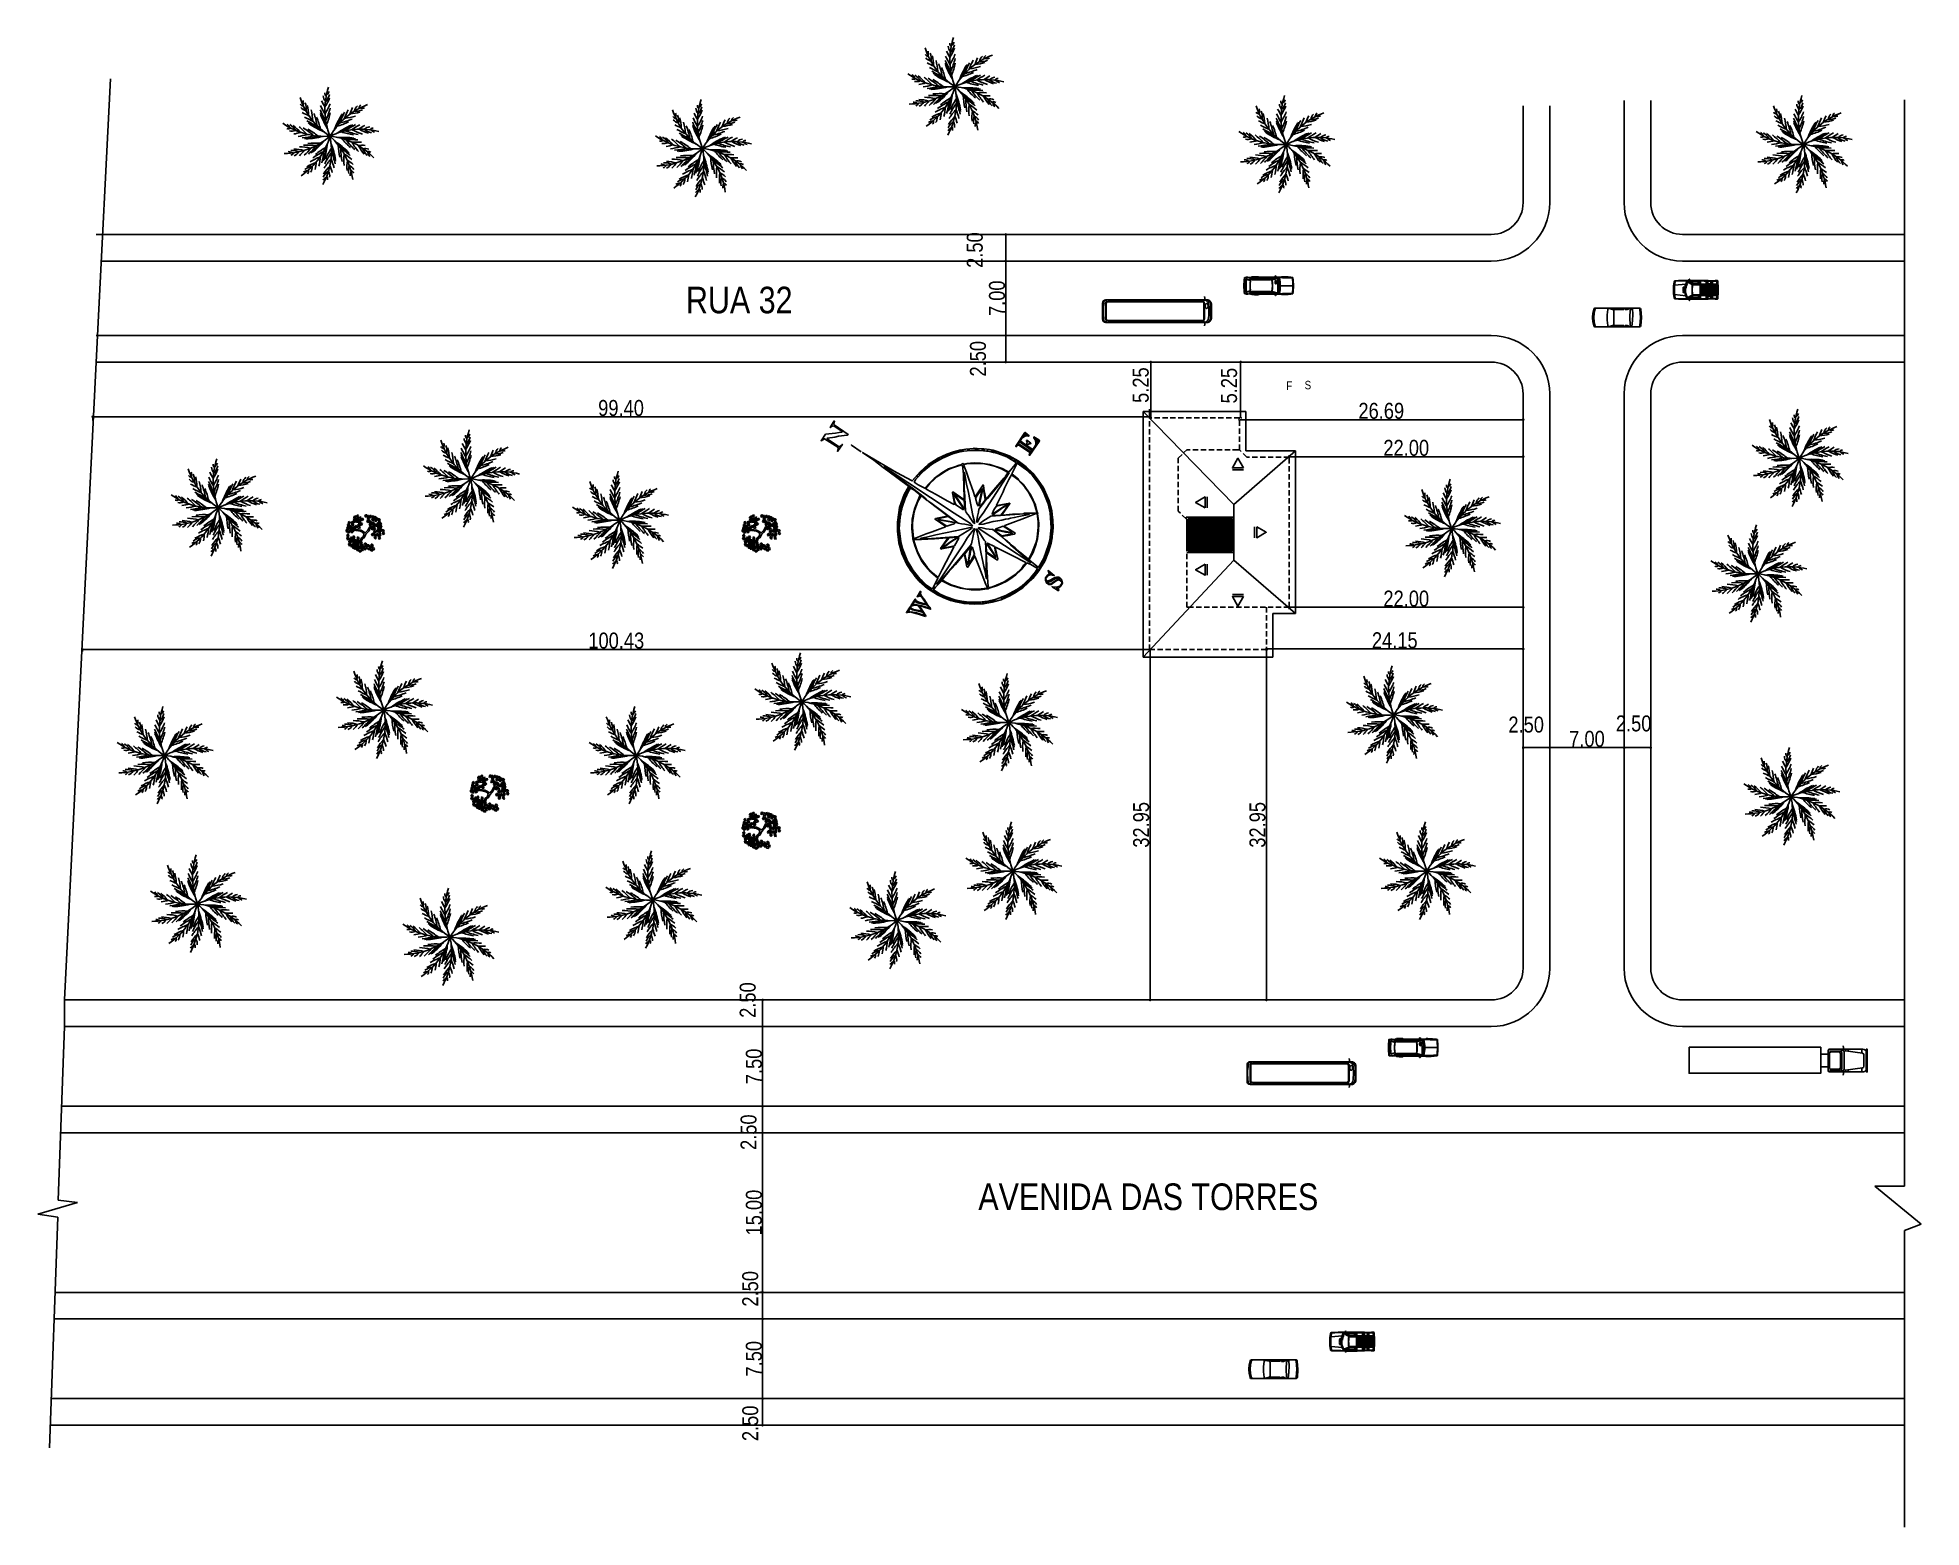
# Model space of a CAD drawing. Extents: x -109 to 1815, y -14679 to 345.
# Drawn here: x -46 to 131.2, y 204.6 to 344.7 of the extents above; entities that cross this region are included whole.
import ezdxf

# ---------------------------------------------------------------- set-up
doc = ezdxf.new("R2010")
doc.units = 0
doc.header["$MEASUREMENT"] = 0
doc.linetypes.add('HIDDEN', pattern=[0.375, 0.25, -0.125])
doc.layers.get('0').update_dxf_attribs({"linetype": 'CONTINUOUS'})
doc.layers.get('DEFPOINTS').update_dxf_attribs({"linetype": 'CONTINUOUS'})
for name, color, linetype in [('7', 7, 'CONTINUOUS'), ('AREA', 1, 'CONTINUOUS'), ('COBETURA', 5, 'CONTINUOUS'), ('COTA', 1, 'CONTINUOUS'), ('CP-CAR', 7, 'CONTINUOUS'), ('EXTERN', 7, 'CONTINUOUS'), ('EXTERN-I', 251, 'CONTINUOUS'), ('LINHA-TELHA-VISTA', 1, 'CONTINUOUS'), ('P02', 7, 'CONTINUOUS'), ('PAREDE', 6, 'CONTINUOUS'), ('PORTA', 3, 'CONTINUOUS'), ('PROJCASA', 3, 'HIDDEN'), ('TERRENO', 1, 'CONTINUOUS'), ('TEXTO', 1, 'CONTINUOUS'), ('TREES', 3, 'CONTINUOUS'), ('VEGET', 64, 'CONTINUOUS'), ('VEGET-I', 62, 'CONTINUOUS')]:
    doc.layers.add(name, color=color, linetype=linetype)
doc.styles.add('SIMPLEX', font='techl___.ttf')
doc.styles.add('TECN', font='techl___.ttf')
doc.dimstyles.new('Copy of 50model', dxfattribs={"dimtxt": 1.5, "dimasz": 0.4, "dimexe": 0.08, "dimexo": 0.2, "dimgap": 0.05, "dimtad": 1, "dimzin": 4, "dimdsep": 46, "dimtxsty": 'SIMPLEX', "dimblk1": 'DOTSMALL', "dimblk2": 'DOTSMALL', "dimsah": 1, "dimcen": 0.2, "dimadec": 0, "dimazin": 0, "dimtfac": 1, "dimtmove": 2, "dimatfit": 3, "dimldrblk": 'DOTSMALL', "dimfxl": 1, "dimtvp": 1, "dimtolj": 1, "dimtzin": 0, "dimlwd": -1, "dimarcsym": 0})

msp = doc.modelspace()

# ---------------------------------------------------------------- texts
at = {"layer": 'AREA', "style": 'TECN'}
msp.add_text('ÁREA= 13.13 M²', height=0.1, rotation=180, dxfattribs=at).set_placement((63.707, 297.158))
at = {"layer": 'TERRENO', "style": 'SIMPLEX'}
for s, height, p in [('RUA 32', 2.5, (14.948, 318.755)), ('F', 0.8, (71.42, 311.543)), ('S', 0.8, (73.143, 311.606)), ('AVENIDA DAS TORRES', 2.5, (42.446, 234.41))]:
    msp.add_text(s, height=height, dxfattribs=at).set_placement(p)
at = {"layer": 'TEXTO', "style": 'TECN'}
msp.add_text('JARDIM INTERNO', height=0.15, rotation=180, dxfattribs=at).set_placement((63.958, 296.946))

# ---------------------------------------------------------------- blocks, each defined once
blk = doc.blocks.new('Onibus')
for points in [[(0, -0.66, 0.414214), (0.41, -1.07), (9.94, -1.07, 0.414214), (10.24, -0.76), (10.24, 0.76, 0.414214), (9.94, 1.07), (0.41, 1.07, 0.414214), (0, 0.66)], [(0.86, 0.88, 0.414214), (0.71, 0.73), (0.71, -0.73, 0.414214), (0.86, -0.88), (9.73, -0.88, 0.414214), (9.88, -0.73), (9.88, 0.73, 0.414214), (9.73, 0.88)], [(0.44, -0.26, 0.15854), (0.4, -0.27, 0.106465), (0.35, -0.32, 0.07162), (0.32, -0.4, 0.071565), (0.31, -0.49, 0.057969), (0.32, -0.58, 0.07162), (0.35, -0.65, 0.106465), (0.4, -0.7, 0.15854), (0.44, -0.72, 0.15854), (0.49, -0.7, 0.106465), (0.53, -0.65, 0.07162), (0.56, -0.58, 0.057969), (0.57, -0.49, 0.057969), (0.56, -0.39, 0.07162), (0.53, -0.32, 0.106465), (0.49, -0.27, 0.15854)]]:
    blk.add_lwpolyline(points, format="xyb", close=True)
for points in [[(0.53, 1.07, 0.414214), (0.08, 0.61), (0.08, -0.61, 0.414214), (0.53, -1.07, 0.414214)], [(0.64, 0.73, -0.264643), (0.75, 0.92), (0.68, 1.03, 0.332459), (0.29, 0.79, 0.076372), (0.29, -0.81, 0.30161), (0.68, -1.03), (0.75, -0.92, -0.272186), (0.64, -0.73), (0.64, 0.73)], [(9.96, 0.73, 0.264643), (9.85, 0.92), (9.92, 1.03, -0.479263), (10.13, 0.79, -0.076372), (10.12, -0.81, -0.451583), (9.92, -1.03), (9.85, -0.92, 0.272186), (9.96, -0.73), (9.96, 0.73)]]:
    blk.add_lwpolyline(points, format="xyb")
for points in [[(0.58, 1.07), (0.63, 1.37)], [(0.58, -1.07), (0.63, -1.37)]]:
    blk.add_lwpolyline(points)
for points in [[(1.47, 1.04), (0.76, 1.04), (0.81, 0.93), (1.47, 0.93)], [(2.58, 0.93), (2.58, 1.04), (1.53, 1.04), (1.53, 0.93)], [(3.76, 0.93), (3.76, 1.04), (2.71, 1.04), (2.71, 0.93)], [(4.94, 0.93), (4.94, 1.04), (3.89, 1.04), (3.89, 0.93)], [(6.12, 0.93), (6.12, 1.04), (5.07, 1.04), (5.07, 0.93)], [(7.3, 0.93), (7.3, 1.04), (6.25, 1.04), (6.25, 0.93)], [(8.48, 0.93), (8.48, 1.04), (7.43, 1.04), (7.43, 0.93)], [(9.66, 0.93), (9.66, 1.04), (8.61, 1.04), (8.61, 0.93)], [(1.47, -1.04), (0.76, -1.04), (0.81, -0.93), (1.47, -0.93)], [(2.58, -0.93), (2.58, -1.04), (1.53, -1.04), (1.53, -0.93)], [(3.76, -0.93), (3.76, -1.04), (2.71, -1.04), (2.71, -0.93)], [(4.94, -0.93), (4.94, -1.04), (3.89, -1.04), (3.89, -0.93)], [(6.12, -0.93), (6.12, -1.04), (5.07, -1.04), (5.07, -0.93)], [(7.3, -0.93), (7.3, -1.04), (6.25, -1.04), (6.25, -0.93)], [(8.48, -0.93), (8.48, -1.04), (7.43, -1.04), (7.43, -0.93)], [(9.66, -0.93), (9.66, -1.04), (8.61, -1.04), (8.61, -0.93)]]:
    blk.add_lwpolyline(points, close=True)
for centre, radius, start, end in [((0.18, 0.53), 0.153, 134.4871, 225.1562), ((0.44, 0.76), 0.152, 147.2096, 171.4226), ((0.18, -0.53), 0.153, 134.8438, 225.5129), ((0.44, -0.76), 0.152, 188.5774, 212.7904)]:
    blk.add_arc(centre, radius, start, end)
blk = doc.blocks.new('Caminhao4-VT')
for p, q in [((0.5, 1.07), (0.5, 0.7)), ((1.79, 1.07), (1.79, 0.87)), ((2.2, 1.07), (2.25, 1.37)), ((2.53, -0.65), (2.53, 0.65)), ((2.56, 0.89), (3.55, 0.89)), ((3.55, -0.65), (3.55, 0.65)), ((4.37, 0.59), (3.69, 0.59)), ((0.5, -1.07), (0.5, -0.7)), ((1.79, -1.07), (1.79, -0.87)), ((2.2, -1.07), (2.25, -1.37)), ((2.56, -0.89), (3.55, -0.89)), ((4.37, -0.59), (3.69, -0.59))]:
    blk.add_line(p, q)
for points in [[(0.09, -1.07), (0, -1.07), (0, 1.07), (0.09, 1.07)], [(16.76, -1.25), (4.37, -1.25), (4.37, 1.19), (16.76, 1.19)]]:
    blk.add_lwpolyline(points, close=True)
for points in [[(0.09, -0.76, 0.414214), (0.4, -1.07), (3.54, -1.07, 0.414214), (3.69, -0.91), (3.69, 0.91, 0.414214), (3.54, 1.07), (0.4, 1.07, 0.414214), (0.09, 0.76, 0.414214)], [(2.05, -1.07), (2.05, -0.9), (0.44, -0.69, -0.376092), (0.31, -0.54), (0.31, 0.54, -0.376092), (0.44, 0.69), (2.05, 0.9), (2.05, 1.07)], [(2.38, -0.66), (2.38, 0.66, -0.272393), (2.48, 0.85), (2.42, 0.95, 0.1249), (2.22, 0.92, 0.297612), (2.16, 0.83), (2.16, -0.83, 0.297612), (2.22, -0.92, 0.1249), (2.42, -0.95), (2.48, -0.85, -0.272393), (2.38, -0.66)], [(2.53, 0.65, -0.414214), (2.68, 0.81), (3.4, 0.81, -0.414214), (3.55, 0.65)], [(2.53, 0.65), (2.53, -0.65, 0.414214), (2.68, -0.81), (3.4, -0.81, 0.414214), (3.55, -0.65), (3.55, 0.65)]]:
    blk.add_lwpolyline(points, format="xyb")
blk = doc.blocks.new('carvollante')
at = {"layer": 'P02'}
for p, q in [((0.53, 1.78), (0.48, 1.73)), ((1.13, 1.81), (1.18, 1.76)), ((1.61, 1.71), (1.71, 1.88)), ((1.71, 1.88), (1.68, 1.7)), ((1.71, 1.88), (1.75, 1.89)), ((1.75, 1.89), (1.73, 1.67)), ((3.32, 1.81), (3.27, 1.76)), ((3.32, 1.81), (3.68, 1.81)), ((3.91, 1.8), (3.97, 1.75)), ((0.08, 0.96), (1.18, 0.96)), ((0.48, 0.18), (0.53, 0.13)), ((1.18, 0.16), (1.13, 0.11)), ((1.45, 1.76), (1.64, 1.76)), ((1.45, 0.84), (1.57, 0.77)), ((1.45, 0.4), (1.57, 0.47)), ((1.45, 0.16), (1.64, 0.16)), ((1.48, 1.7), (2.03, 1.51)), ((1.48, 0.22), (2.03, 0.4)), ((1.49, 1.67), (2.01, 1.5)), ((1.49, 0.24), (2.01, 0.41)), ((1.5, 0.81), (1.5, 1.62)), ((1.5, 0.26), (1.5, 0.43)), ((1.57, 0.77), (1.57, 0.62)), ((1.57, 0.67), (1.63, 0.67)), ((1.57, 0.47), (1.57, 0.62)), ((1.57, 0.57), (1.63, 0.57)), ((1.61, 1.71), (2.21, 1.51)), ((1.61, 0.21), (2.21, 0.41)), ((1.61, 0.21), (1.71, 0.03)), ((1.65, 0.67), (1.69, 0.67)), ((1.65, 0.57), (1.69, 0.57)), ((1.71, 0.03), (1.68, 0.21)), ((1.71, 0.03), (1.75, 0.03)), ((1.73, 1.68), (3.86, 1.68)), ((1.73, 1.67), (2.6, 1.67)), ((1.75, 0.03), (1.73, 0.25)), ((1.73, 0.25), (2.6, 0.25)), ((1.73, 0.24), (3.86, 0.24)), ((1.73, 0.24), (3.33, 0.24)), ((1.74, 1.76), (3.55, 1.76)), ((1.74, 1.71), (3.86, 1.71)), ((1.74, 0.21), (3.86, 0.21)), ((1.74, 0.16), (3.55, 0.16)), ((2.21, 1.51), (3.89, 1.51)), ((2.21, 0.41), (3.89, 0.41)), ((2.6, 1.51), (2.6, 1.67)), ((2.6, 0.41), (2.6, 0.25)), ((2.61, 1.51), (2.61, 1.68)), ((2.61, 0.41), (2.61, 0.24)), ((2.63, 1.51), (2.63, 1.76)), ((2.63, 0.41), (2.63, 0.16)), ((2.65, 1.51), (2.65, 1.68)), ((2.65, 0.41), (2.65, 0.24)), ((2.66, 1.67), (3.29, 1.67)), ((2.66, 1.51), (2.66, 1.67)), ((2.66, 0.41), (2.66, 0.25)), ((2.66, 0.25), (3.29, 0.25)), ((3.04, 1.51), (3.29, 1.67)), ((3.04, 0.41), (3.29, 0.25)), ((3.05, 1.51), (3.33, 1.68)), ((3.05, 0.41), (3.33, 0.24)), ((3.13, 1.51), (3.4, 1.68)), ((3.13, 0.41), (3.4, 0.24)), ((3.15, 1.51), (3.41, 1.67)), ((3.15, 0.41), (3.41, 0.25)), ((3.27, 0.16), (3.32, 0.11)), ((3.32, 0.11), (3.68, 0.11)), ((3.41, 1.67), (3.86, 1.67)), ((3.41, 0.25), (3.86, 0.25)), ((3.89, 1.51), (4.16, 1.66)), ((3.89, 0.41), (4.16, 0.25)), ((3.97, 0.16), (3.91, 0.11)), ((4.42, 1.58), (4.07, 1.46)), ((4.42, 0.33), (4.07, 0.45)), ((4.4, 1.55), (4.09, 1.45)), ((4.4, 0.36), (4.09, 0.47)), ((4.29, 1.73), (4.32, 1.76)), ((4.29, 0.18), (4.32, 0.16))]:
    blk.add_line(p, q, dxfattribs=at)
for points in [[(1.69, 0.79, 0.22377), (1.67, 0.78, 0.090414), (1.65, 0.74, 0.047239), (1.64, 0.69, 0.035198), (1.63, 0.62, 0.035198), (1.64, 0.55, 0.047239), (1.65, 0.49, 0.090414), (1.67, 0.45, 0.22377), (1.69, 0.44, 0.22377), (1.71, 0.45, 0.090414), (1.73, 0.49, 0.047239), (1.75, 0.55, 0.035198), (1.75, 0.62, 0.035198), (1.75, 0.69, 0.047239), (1.73, 0.74, 0.090414), (1.71, 0.78, 0.22377)], [(1.69, 0.77, 0.249518), (1.68, 0.77, 0.080335), (1.66, 0.73, 0.039271), (1.65, 0.68, 0.028768), (1.65, 0.62, 0.028768), (1.65, 0.55, 0.039271), (1.66, 0.51, 0.080335), (1.68, 0.47, 0.249518), (1.69, 0.46, 0.249518), (1.7, 0.47, 0.080335), (1.72, 0.51, 0.039271), (1.73, 0.55, 0.028768), (1.73, 0.62, 0.028768), (1.73, 0.68, 0.039271), (1.72, 0.73, 0.080335), (1.7, 0.77, 0.249518)], [(1.69, 0.57, 0.22377), (1.7, 0.57, 0.090414), (1.7, 0.58, 0.047239), (1.71, 0.6, 0.035198), (1.71, 0.62, 0.035198), (1.71, 0.64, 0.047239), (1.7, 0.65, 0.090414), (1.7, 0.67, 0.22377), (1.69, 0.67, 0.22377), (1.69, 0.67, 0.090414), (1.68, 0.65, 0.047239), (1.68, 0.64, 0.035198), (1.67, 0.62, 0.035198), (1.68, 0.6, 0.047239), (1.68, 0.58, 0.090414), (1.69, 0.57, 0.22377)]]:
    blk.add_lwpolyline(points, format="xyb", close=True, dxfattribs=at)
for centre, radius, start, end in [((1.33, -11.17), 12.97, 90.9021, 93.5413), ((3.61, -7.69), 9.49, 88.1654, 89.5555), ((5.73, 0.96), 5.7, 172.4289, 187.5711), ((0.11, 1.7), 0.025, 95.1626, 172.4289), ((5.73, 0.96), 5.65, 172.4531, 187.5469), ((0.11, 0.21), 0.025, 187.5711, 264.8374), ((1.48, -16.19), 17.97, 93.1115, 94.3814), ((1.48, 18.1), 17.97, 265.6186, 266.8885), ((0.14, 1.7), 0.01, 95.0135, 172.4531), ((1.4, -14.1), 15.81, 90.1643, 94.6005), ((1.4, 16.01), 15.81, 265.3995, 269.8357), ((0.14, 0.22), 0.01, 187.5469, 264.9865), ((1.39, -13.88), 15.64, 89.7479, 94.5573), ((1.39, 15.8), 15.64, 265.4427, 270.2521), ((1.33, 13.08), 12.97, 266.4587, 269.0979), ((4.22, 0.96), 2.96, 165.3334, 194.6666), ((4.22, 0.96), 2.86, 165.3451, 194.6549), ((4.22, 0.96), 2.84, 165.7797, 194.2203), ((1.47, 1.67), 0.025, 71.5651, 165.3451), ((1.47, 0.24), 0.025, 194.6549, 288.4349), ((1.49, 1.65), 0.025, 71.5651, 165.7797), ((1.49, 0.26), 0.025, 194.2203, 288.4349), ((5.05, 0.96), 3.07, 170.3354, 189.6646), ((5.05, 0.96), 3.05, 170.0159, 189.9841), ((2, 1.48), 0.025, 350.3354, 71.5651), ((2, 0.44), 0.025, 288.4349, 9.6646), ((2.03, 1.49), 0.025, 350.0159, 71.5651), ((2.03, 0.42), 0.025, 288.4349, 9.9841), ((3.47, -10.68), 12.44, 84.9514, 89.6132), ((3.47, 12.6), 12.44, 270.3868, 275.0486), ((3.61, 9.6), 9.49, 270.4445, 271.8346), ((3.53, -7.79), 9.5, 86.2793, 88.0269), ((3.53, -7.85), 9.53, 86.2711, 88.0304), ((3.54, -7.68), 9.35, 86.3128, 88.0113), ((3.54, 9.59), 9.35, 271.9887, 273.6872), ((3.53, 9.76), 9.53, 271.9696, 273.7289), ((3.53, 9.7), 9.5, 271.9731, 273.7207), ((4.08, 1.44), 0.025, 116.5651, 190.0386), ((1.66, 0.96), 2.44, 0.0027, 11.2247), ((1.66, 0.96), 2.44, 348.7753, 359.9973), ((4.08, 0.48), 0.025, 169.9614, 243.4349), ((4.1, 1.42), 0.025, 116.5651, 189.7621), ((1.67, 0.96), 2.44, 0.0026, 10.9436), ((1.67, 0.96), 2.44, 349.0564, 359.9974), ((4.1, 0.49), 0.025, 170.2379, 243.4349), ((4.15, 1.68), 0.015, 300.5977, 86.9291), ((4.15, 0.24), 0.015, 273.0709, 59.4023), ((3.61, -7.69), 9.47, 83.9288, 85.7086), ((3.61, 9.6), 9.47, 274.2914, 276.0712), ((4.41, 1.53), 0.025, 6.9827, 116.5651), ((4.41, 0.38), 0.025, 243.4349, 353.0173), ((4.43, 1.56), 0.025, 7.2712, 116.5651), ((4.43, 0.35), 0.025, 243.4349, 352.7288), ((0.15, 0.93), 4.33, 0.313, 7.9661), ((0.15, 0.98), 4.33, 352.0339, 359.687), ((0.1, 0.93), 4.4, 0.3094, 8.2436), ((0.1, 0.98), 4.4, 351.7564, 359.6906), ((4.56, 1.68), 0.025, 7.4274, 84.2048), ((4.56, 0.23), 0.025, 275.7952, 352.5726), ((-1.02, 0.96), 5.65, 352.5726, 7.4274), ((4.61, 1.7), 0.025, 7.567, 83.9288), ((4.61, 0.21), 0.025, 276.0712, 352.433), ((-1.02, 0.96), 5.7, 352.433, 7.567)]:
    blk.add_arc(centre, radius, start, end, dxfattribs=at)
blk = doc.blocks.new('Carro_02')
at = {"layer": 'EXTERN'}
for p, q in [((1.48, 0.98), (1.43, 0.88)), ((1.53, 0.99), (1.48, 0.88)), ((1.51, 0.99), (1.48, 0.98)), ((1.53, 0.99), (1.51, 0.99)), ((2.33, 0.89), (2.13, 0.89)), ((3.91, 0.85), (3.25, 0.87)), ((3.91, 0.86), (3.91, 0.85)), ((4.12, 0.88), (3.93, 0.88)), ((2.33, -0.89), (2.13, -0.89)), ((3.91, -0.85), (3.25, -0.87)), ((3.91, -0.86), (3.91, -0.85)), ((4.12, -0.88), (3.93, -0.88))]:
    blk.add_line(p, q, dxfattribs=at)
for centre, radius, start, end in [((4.85, 0), 4.85, 170.9233, 180), ((0.16, 0.75), 0.1, 90, 170.9233), ((2.01, -48.26), 49.15, 90.6779, 92.1624), ((2.01, -48.26), 49.15, 89.8675, 90.619), ((2.13, 0.88), 0.01, 90, 127.9556), ((2.33, 0.88), 0.01, 43.8548, 90), ((2.01, -48.26), 49.15, 88.5641, 89.6188), ((3.93, 0.86), 0.02, 90, 180), ((4.12, 0.83), 0.052, 5.3065, 87.7875), ((-4.85, 0), 9.05, 5.0728, 5.3065), ((-4.85, 0), 9.05, 0, 5.0739), ((4.85, 0), 4.85, 180, 189.0767), ((0.16, -0.75), 0.1, 189.0767, 270), ((2.01, 48.26), 49.15, 267.8376, 269.3221), ((2.01, 48.26), 49.15, 269.381, 270.1325), ((2.13, -0.88), 0.01, 232.0444, 270), ((2.33, -0.88), 0.01, 270, 316.1452), ((2.01, 48.26), 49.15, 270.3812, 271.4359), ((3.93, -0.86), 0.02, 180, 270), ((4.12, -0.83), 0.052, 272.2125, 354.6935), ((-4.85, 0), 9.05, 354.9261, 0), ((-4.85, 0), 9.05, 354.6935, 354.9272)]:
    blk.add_arc(centre, radius, start, end, dxfattribs=at)
at = {"layer": 'EXTERN-I'}
for p, q in [((0.11, 0.45), (0.07, 0.43)), ((0.15, 0.75), (0.11, 0.75)), ((0.15, 0.74), (0.11, 0.74)), ((0.11, 0.45), (1.15, 0.55)), ((0.91, 0.19), (1.01, 0.19)), ((0.91, 0.17), (1.01, 0.17)), ((0.91, 0.16), (1.01, 0.16)), ((0.91, 0.15), (1.01, 0.15)), ((0.91, 0.14), (1.01, 0.14)), ((0.91, 0.13), (1, 0.13)), ((0.91, 0.12), (1, 0.12)), ((0.91, 0.1), (1, 0.1)), ((0.91, 0.09), (1, 0.09)), ((0.91, 0.08), (1, 0.08)), ((0.91, 0.07), (1, 0.07)), ((0.91, 0.05), (1, 0.05)), ((0.91, 0.04), (1, 0.04)), ((0.91, 0.03), (1, 0.03)), ((0.91, 0.02), (1, 0.02)), ((0.91, 0.01), (1, 0.01)), ((0.92, 0.26), (1.02, 0.26)), ((0.92, 0.25), (1.02, 0.25)), ((0.92, 0.24), (1.02, 0.24)), ((0.92, 0.22), (1.01, 0.22)), ((0.92, 0.21), (1.01, 0.21)), ((0.92, 0.2), (1.01, 0.2)), ((1.19, 0.27), (1.07, 0.01)), ((1.08, 0), (1.18, 0.23)), ((1.08, 0), (1.08, 0)), ((1.17, 0.14), (1.17, 0.14)), ((1.32, 0.77), (1.3, 0.88)), ((1.3, 0.59), (1.3, 0.59)), ((1.33, 0.78), (1.32, 0.88)), ((1.81, 0.54), (1.33, 0.78)), ((1.78, 0.53), (1.34, 0.75)), ((1.8, 0.53), (1.35, 0.76)), ((1.76, 0.51), (1.35, 0.72)), ((1.82, 0.57), (1.38, 0.8)), ((1.43, 0.88), (1.41, 0.83)), ((1.41, 0.83), (1.41, 0.82)), ((1.44, 0.81), (1.41, 0.82)), ((1.41, 0.81), (1.41, 0.82)), ((1.44, 0.8), (1.42, 0.8)), ((1.44, 0.8), (1.42, 0.8)), ((1.44, 0.79), (1.42, 0.79)), ((1.44, 0.79), (1.42, 0.79)), ((1.44, 0.78), (1.42, 0.78)), ((1.44, 0.81), (1.44, 0.81)), ((1.44, 0.81), (1.45, 0.81)), ((1.48, 0.88), (1.45, 0.81)), ((1.47, 0.82), (1.49, 0.74)), ((1.48, 0.82), (1.5, 0.74)), ((1.83, 0.59), (1.49, 0.76)), ((1.8, 0.48), (2.52, 0.48)), ((1.8, 0.46), (2.52, 0.46)), ((1.91, 0.57), (2.42, 0.57)), ((1.91, 0.55), (2.45, 0.55)), ((1.91, 0.51), (2.52, 0.51)), ((1.91, 0.5), (2.52, 0.5)), ((2.12, 0.88), (2.12, 0.85)), ((2.15, 0.84), (2.13, 0.84)), ((2.15, 0.86), (2.15, 0.84)), ((2.25, 0.87), (2.16, 0.87)), ((2.26, 0.86), (2.26, 0.84)), ((2.34, 0.84), (2.26, 0.84)), ((2.42, 0.57), (2.28, 0.77)), ((2.45, 0.55), (2.29, 0.78)), ((2.34, 0.88), (2.34, 0.84)), ((2.42, 0.78), (2.49, 0.51)), ((2.52, 0), (2.52, 0.88)), ((2.54, 0), (2.54, 0.88)), ((2.62, 0.53), (2.61, 0.53)), ((2.61, 0.5), (2.61, 0.53)), ((2.61, 0.53), (4.04, 0.53)), ((2.62, 0.51), (2.61, 0.5)), ((2.61, 0.5), (4.04, 0.5)), ((2.61, 0.4), (4.04, 0.4)), ((2.61, 0.37), (2.61, 0.4)), ((2.62, 0.4), (2.61, 0.4)), ((2.62, 0.38), (2.61, 0.37)), ((2.61, 0.37), (4.04, 0.37)), ((2.61, 0.27), (4.04, 0.27)), ((2.61, 0.24), (2.61, 0.27)), ((2.62, 0.27), (2.61, 0.27)), ((2.62, 0.25), (2.61, 0.24)), ((2.61, 0.24), (4.04, 0.24)), ((2.61, 0.14), (4.04, 0.14)), ((2.61, 0.11), (2.61, 0.14)), ((2.62, 0.14), (2.61, 0.14)), ((2.62, 0.12), (2.61, 0.11)), ((2.61, 0.11), (4.04, 0.11)), ((2.61, 0.01), (4.04, 0.01)), ((2.61, -0.02), (2.61, 0.01)), ((2.62, 0.01), (2.61, 0.01)), ((2.62, 0.51), (2.62, 0.53)), ((2.62, 0.53), (3.32, 0.53)), ((2.62, 0.51), (3.32, 0.51)), ((2.62, 0.4), (3.32, 0.4)), ((2.62, 0.38), (2.62, 0.4)), ((2.62, 0.38), (3.32, 0.38)), ((2.62, 0.27), (3.32, 0.27)), ((2.62, 0.25), (2.62, 0.27)), ((2.62, 0.25), (3.32, 0.25)), ((2.62, 0.14), (3.32, 0.14)), ((2.62, 0.12), (2.62, 0.14)), ((2.62, 0.12), (3.32, 0.12)), ((2.62, 0.01), (3.32, 0.01)), ((2.62, -0.01), (2.62, 0.01)), ((3.08, 0.6), (3.08, 0.83)), ((3.1, 0.58), (3.66, 0.58)), ((3.23, 0.58), (3.23, 0.82)), ((4.01, 0.8), (3.24, 0.82)), ((4.04, 0.53), (3.32, 0.53)), ((4.04, 0.51), (3.32, 0.51)), ((4.04, 0.4), (3.32, 0.4)), ((4.04, 0.38), (3.32, 0.38)), ((4.04, 0.27), (3.32, 0.27)), ((4.04, 0.25), (3.32, 0.25)), ((4.04, 0.14), (3.32, 0.14)), ((4.04, 0.12), (3.32, 0.12)), ((4.04, 0.01), (3.32, 0.01)), ((3.53, 0.58), (3.53, 0.81)), ((3.68, 0.6), (3.68, 0.81)), ((4.08, 0.84), (3.91, 0.85)), ((4.04, 0.51), (4.04, 0.53)), ((4.04, 0.53), (4.04, 0.53)), ((4.04, 0.53), (4.04, 0.5)), ((4.04, 0.51), (4.04, 0.5)), ((4.04, 0.4), (4.04, 0.37)), ((4.04, 0.4), (4.04, 0.4)), ((4.04, 0.38), (4.04, 0.4)), ((4.04, 0.38), (4.04, 0.37)), ((4.04, 0.27), (4.04, 0.24)), ((4.04, 0.27), (4.04, 0.27)), ((4.04, 0.25), (4.04, 0.27)), ((4.04, 0.25), (4.04, 0.24)), ((4.04, 0.14), (4.04, 0.11)), ((4.04, 0.14), (4.04, 0.14)), ((4.04, 0.12), (4.04, 0.14)), ((4.04, 0.12), (4.04, 0.11)), ((4.04, 0.01), (4.04, -0.02)), ((4.04, 0.01), (4.04, 0.01)), ((4.04, -0.01), (4.04, 0.01)), ((4.14, 0.66), (4.09, 0.66)), ((4.14, 0.66), (4.09, 0.66)), ((4.09, 0.66), (4.14, 0.66)), ((4.09, 0.66), (4.14, 0.66)), ((4.17, 0.8), (4.12, 0.8)), ((4.17, 0.8), (4.12, 0.8)), ((4.17, 0.03), (4.19, 0.03)), ((4.17, -0.03), (4.17, 0.03)), ((4.17, 0.03), (4.17, -0.03)), ((4.17, 0.03), (4.19, 0.03)), ((4.18, 0.02), (4.18, 0.02)), ((4.18, 0.02), (4.18, -0.02)), ((4.18, -0.02), (4.18, 0.02)), ((4.18, 0.02), (4.18, -0.02)), ((4.18, -0.02), (4.18, 0.02)), ((4.18, 0.02), (4.18, 0.02)), ((4.19, -0.03), (4.19, 0.02)), ((4.19, 0.02), (4.19, -0.03)), ((0.11, -0.45), (0.07, -0.43)), ((0.11, -0.45), (0.07, -0.43)), ((0.11, -0.45), (1.15, -0.55)), ((0.15, -0.74), (0.11, -0.74)), ((0.15, -0.75), (0.11, -0.75)), ((0.91, -0.01), (1, -0.01)), ((0.91, -0.02), (1, -0.02)), ((0.91, -0.03), (1, -0.03)), ((0.91, -0.04), (1, -0.04)), ((0.91, -0.05), (1, -0.05)), ((0.91, -0.07), (1, -0.07)), ((0.91, -0.08), (1, -0.08)), ((0.91, -0.09), (1, -0.09)), ((0.91, -0.1), (1, -0.1)), ((0.91, -0.12), (1, -0.12)), ((0.91, -0.13), (1, -0.13)), ((0.91, -0.14), (1.01, -0.14)), ((0.91, -0.15), (1.01, -0.15)), ((0.91, -0.16), (1.01, -0.16)), ((0.91, -0.17), (1.01, -0.17)), ((0.91, -0.19), (1.01, -0.19)), ((0.92, -0.2), (1.01, -0.2)), ((0.92, -0.21), (1.01, -0.21)), ((0.92, -0.22), (1.01, -0.22)), ((0.92, -0.24), (1.02, -0.24)), ((0.92, -0.25), (1.02, -0.25)), ((0.92, -0.26), (1.02, -0.26)), ((1.32, -0.77), (1.3, -0.88)), ((1.33, -0.78), (1.32, -0.88)), ((1.81, -0.54), (1.33, -0.78)), ((1.78, -0.53), (1.34, -0.75)), ((1.76, -0.51), (1.35, -0.72)), ((1.8, -0.53), (1.35, -0.76)), ((1.82, -0.57), (1.38, -0.8)), ((1.41, -0.81), (1.41, -0.82)), ((1.44, -0.81), (1.41, -0.82)), ((1.41, -0.83), (1.41, -0.82)), ((1.48, -0.98), (1.41, -0.83)), ((1.44, -0.78), (1.42, -0.78)), ((1.44, -0.79), (1.42, -0.79)), ((1.44, -0.79), (1.42, -0.79)), ((1.44, -0.8), (1.42, -0.8)), ((1.44, -0.8), (1.42, -0.8)), ((1.44, -0.81), (1.45, -0.81)), ((1.44, -0.81), (1.44, -0.81)), ((1.53, -0.99), (1.45, -0.81)), ((1.47, -0.82), (1.49, -0.74)), ((1.48, -0.82), (1.5, -0.74)), ((1.51, -0.99), (1.48, -0.98)), ((1.83, -0.59), (1.49, -0.76)), ((1.53, -0.99), (1.51, -0.99)), ((1.8, -0.46), (2.52, -0.46)), ((1.8, -0.48), (2.52, -0.48)), ((1.91, -0.5), (2.52, -0.5)), ((1.91, -0.51), (2.52, -0.51)), ((1.91, -0.55), (2.45, -0.55)), ((1.91, -0.57), (2.42, -0.57)), ((2.12, -0.88), (2.12, -0.85)), ((2.15, -0.84), (2.13, -0.84)), ((2.15, -0.86), (2.15, -0.84)), ((2.25, -0.87), (2.16, -0.87)), ((2.26, -0.86), (2.26, -0.84)), ((2.34, -0.84), (2.26, -0.84)), ((2.42, -0.57), (2.28, -0.77)), ((2.45, -0.55), (2.29, -0.78)), ((2.34, -0.88), (2.34, -0.84)), ((2.42, -0.78), (2.49, -0.51)), ((2.52, 0), (2.52, -0.88)), ((2.54, 0), (2.54, -0.88)), ((2.62, -0.01), (2.61, -0.02)), ((2.61, -0.02), (4.04, -0.02)), ((2.61, -0.12), (4.04, -0.12)), ((2.61, -0.15), (2.61, -0.12)), ((2.62, -0.12), (2.61, -0.12)), ((2.62, -0.14), (2.61, -0.15)), ((2.61, -0.15), (4.04, -0.15)), ((2.61, -0.25), (4.04, -0.25)), ((2.61, -0.28), (2.61, -0.25)), ((2.62, -0.25), (2.61, -0.25)), ((2.62, -0.27), (2.61, -0.28)), ((2.61, -0.28), (4.04, -0.28)), ((2.61, -0.38), (4.04, -0.38)), ((2.61, -0.41), (2.61, -0.38)), ((2.62, -0.38), (2.61, -0.38)), ((2.62, -0.4), (2.61, -0.41)), ((2.61, -0.41), (4.04, -0.41)), ((2.61, -0.51), (4.04, -0.51)), ((2.61, -0.54), (2.61, -0.51)), ((2.62, -0.51), (2.61, -0.51)), ((2.62, -0.53), (2.61, -0.54)), ((2.61, -0.54), (4.04, -0.54)), ((2.62, -0.01), (3.32, -0.01)), ((2.62, -0.12), (3.32, -0.12)), ((2.62, -0.14), (2.62, -0.12)), ((2.62, -0.14), (3.32, -0.14)), ((2.62, -0.25), (3.32, -0.25)), ((2.62, -0.27), (2.62, -0.25)), ((2.62, -0.27), (3.32, -0.27)), ((2.62, -0.38), (3.32, -0.38)), ((2.62, -0.4), (2.62, -0.38)), ((2.62, -0.4), (3.32, -0.4)), ((2.62, -0.51), (3.32, -0.51)), ((2.62, -0.53), (2.62, -0.51)), ((2.62, -0.53), (3.32, -0.53)), ((3.08, -0.6), (3.08, -0.83)), ((3.1, -0.58), (3.66, -0.58)), ((3.23, -0.58), (3.23, -0.82)), ((4.01, -0.8), (3.24, -0.82)), ((4.04, -0.01), (3.32, -0.01)), ((4.04, -0.12), (3.32, -0.12)), ((4.04, -0.14), (3.32, -0.14)), ((4.04, -0.25), (3.32, -0.25)), ((4.04, -0.27), (3.32, -0.27)), ((4.04, -0.38), (3.32, -0.38)), ((4.04, -0.4), (3.32, -0.4)), ((4.04, -0.51), (3.32, -0.51)), ((4.04, -0.53), (3.32, -0.53)), ((3.53, -0.58), (3.53, -0.81)), ((3.68, -0.6), (3.68, -0.81)), ((4.08, -0.84), (3.91, -0.85)), ((4.04, -0.01), (4.04, -0.02)), ((4.04, -0.12), (4.04, -0.15)), ((4.04, -0.12), (4.04, -0.12)), ((4.04, -0.14), (4.04, -0.12)), ((4.04, -0.14), (4.04, -0.15)), ((4.04, -0.25), (4.04, -0.28)), ((4.04, -0.25), (4.04, -0.25)), ((4.04, -0.27), (4.04, -0.25)), ((4.04, -0.27), (4.04, -0.28)), ((4.04, -0.38), (4.04, -0.41)), ((4.04, -0.38), (4.04, -0.38)), ((4.04, -0.4), (4.04, -0.38)), ((4.04, -0.4), (4.04, -0.41)), ((4.04, -0.51), (4.04, -0.54)), ((4.04, -0.51), (4.04, -0.51)), ((4.04, -0.53), (4.04, -0.51)), ((4.04, -0.53), (4.04, -0.54)), ((4.09, -0.66), (4.14, -0.66)), ((4.09, -0.66), (4.14, -0.66)), ((4.14, -0.66), (4.09, -0.66)), ((4.14, -0.66), (4.09, -0.66)), ((4.17, -0.8), (4.12, -0.8)), ((4.17, -0.8), (4.12, -0.8)), ((4.17, -0.03), (4.19, -0.03)), ((4.17, -0.03), (4.19, -0.03)), ((4.18, -0.02), (4.18, -0.02)), ((4.18, -0.02), (4.18, -0.02))]:
    blk.add_line(p, q, dxfattribs=at)
for centre, radius, start, end in [((4.85, 0), 4.8, 171.1155, 180), ((4.85, 0), 4.76, 171.0197, 180), ((4.85, 0), 4.8, 170.4938, 171.0068), ((0.11, 0.75), 0.002, 171.0068, 270), ((0.11, 0.74), 0.002, 90, 171.1155), ((0.17, 0.79), 0.05, 92.1586, 170.4938), ((0.2, 0.77), 0.05, 92.1145, 170.5798), ((4.85, 0), 4.76, 170.5798, 170.9588), ((2.01, -48.26), 49.13, 90.8253, 92.1586), ((2.01, -48.26), 49.12, 90.8239, 92.1145), ((0.92, 0.08), 0.0108, 133.8665, 215.2785), ((0.91, 0.06), 0.0108, 133.8665, 215.2785), ((0.91, 0.03), 0.0108, 133.8665, 215.2785), ((0.91, 0.01), 0.0108, 133.8665, 215.2785), ((0.92, 0.2), 0.0108, 133.8665, 215.2785), ((0.92, 0.18), 0.0108, 133.8665, 215.2785), ((0.92, 0.16), 0.0108, 133.8665, 215.2785), ((0.92, 0.13), 0.0108, 133.8665, 215.2785), ((0.92, 0.11), 0.0108, 133.8665, 215.2785), ((0.93, 0.25), 0.0108, 133.8665, 215.2785), ((0.93, 0.23), 0.0108, 133.8665, 215.2785), ((1, 0.13), 0.0107, 313.1344, 35.5646), ((1, 0.11), 0.0107, 313.1344, 35.5646), ((0.99, 0.09), 0.0107, 313.1344, 35.5646), ((0.99, 0.06), 0.0107, 313.1344, 35.5646), ((0.99, 0.04), 0.0107, 313.1344, 35.5646), ((0.99, 0.01), 0.0107, 313.1344, 35.5646), ((1.01, 0.23), 0.0107, 313.1344, 35.5646), ((1, 0.21), 0.0107, 313.1344, 35.5646), ((1, 0.18), 0.0107, 313.1344, 35.5646), ((1, 0.16), 0.0107, 313.1344, 35.5646), ((1.01, 0.25), 0.0107, 313.1344, 35.5646), ((2.61, 0), 1.56, 152.5696, 180), ((1.08, 0.01), 0.005, 157.0783, 247.0783), ((2.82, 0), 1.71, 177.6158, 180), ((2.82, 0), 1.71, 154.9617, 176.4075), ((2.82, 0), 1.69, 155.787, 174.044), ((2.82, 0), 1.69, 175.246, 180), ((2.93, -0.13), 1.79, 156.3489, 171.0944), ((1.17, 0.14), 0.005, 171.0944, 261.2547), ((2.93, -0.13), 1.77, 156.163, 171.2804), ((1.31, 0.68), 0.09, 84.5936, 152.5696), ((1.32, 0.7), 0.05, 63.4654, 154.9617), ((1.33, 0.67), 0.05, 63.4654, 155.787), ((1.29, 0.58), 0.005, 66.1887, 156.3489), ((1.31, 0.68), 0.09, 63.4654, 84.5936), ((1.38, 0.81), 0.01, 90.7267, 243.4654), ((2, -48.26), 49.08, 90.6881, 90.7267), ((1.42, 0.81), 0.005, 179.0858, 270), ((1.42, 0.8), 0.0025, 90, 270), ((1.42, 0.8), 0.0025, 90, 270), ((1.42, 0.79), 0.0025, 90, 270), ((1.42, 0.79), 0.0025, 90, 270), ((1.44, 0.81), 0.002, 270, 0), ((1.44, 0.8), 0.0025, 270, 90), ((1.44, 0.8), 0.0025, 270, 90), ((1.44, 0.79), 0.0025, 270, 90), ((1.44, 0.79), 0.0025, 270, 90), ((2, -48.26), 49.08, 89.3934, 90.6405), ((2.01, -48.28), 49.06, 89.4049, 90.6155), ((2.01, -48.28), 49.05, 89.6943, 90.613), ((2.01, -48.28), 49.04, 89.6857, 90.6104), ((6.03, 0), 4.28, 173.5027, 180), ((1.74, 0.49), 0.03, 353.5027, 63.4654), ((6.03, 0), 4.26, 173.2878, 180), ((1.77, 0.5), 0.03, 353.2878, 63.4654), ((1.91, 0.75), 0.24, 243.4654, 270), ((1.91, 0.75), 0.25, 243.4654, 270), ((1.91, 0.75), 0.2, 243.4654, 270), ((1.91, 0.75), 0.185, 243.4654, 270), ((2.13, 0.88), 0.01, 127.9556, 180), ((2.13, 0.85), 0.01, 180, 270), ((2.16, 0.86), 0.01, 90, 180), ((2.25, 0.86), 0.01, 0, 90), ((2.33, 0.88), 0.01, 0, 43.8548), ((2.01, -48.26), 49.1, 88.5641, 89.3821), ((3.1, 0.6), 0.02, 180, 270), ((3.66, 0.6), 0.02, 270, 360), ((4.01, 0.72), 0.08, 4.6396, 87.3145), ((4.07, 0.79), 0.05, 5.0619, 87.3145), ((-4.85, 0), 8.96, 0, 4.6396), ((-4.85, 0), 9.01, 0, 5.0619), ((4.19, 0.02), 0.005, 0, 90), ((4.19, 0.02), 0.005, 360, 90), ((4.85, 0), 4.8, 180, 188.8845), ((4.85, 0), 4.76, 180, 188.9803), ((0.11, -0.74), 0.002, 188.8845, 270), ((0.11, -0.75), 0.002, 90, 188.9932), ((4.85, 0), 4.8, 188.9932, 189.5062), ((0.17, -0.79), 0.05, 189.5062, 267.8414), ((4.85, 0), 4.76, 189.0412, 189.4202), ((0.2, -0.77), 0.05, 189.4202, 267.8855), ((2.01, 48.26), 49.13, 267.8414, 269.1747), ((2.01, 48.26), 49.12, 267.8855, 269.1761), ((0.91, -0.01), 0.0108, 144.7215, 226.1335), ((0.91, -0.03), 0.0108, 144.7215, 226.1335), ((0.91, -0.06), 0.0108, 144.7215, 226.1335), ((0.92, -0.08), 0.0108, 144.7215, 226.1335), ((0.92, -0.11), 0.0108, 144.7215, 226.1335), ((0.92, -0.13), 0.0108, 144.7215, 226.1335), ((0.92, -0.16), 0.0108, 144.7215, 226.1335), ((0.92, -0.18), 0.0108, 144.7215, 226.1335), ((0.92, -0.2), 0.0108, 144.7215, 226.1335), ((0.93, -0.23), 0.0108, 144.7215, 226.1335), ((0.93, -0.25), 0.0108, 144.7215, 226.1335), ((0.99, -0.01), 0.0107, 324.4354, 46.8656), ((0.99, -0.04), 0.0107, 324.4354, 46.8656), ((0.99, -0.06), 0.0107, 324.4354, 46.8656), ((0.99, -0.09), 0.0107, 324.4354, 46.8656), ((1, -0.11), 0.0107, 324.4354, 46.8656), ((1, -0.13), 0.0107, 324.4354, 46.8656), ((1, -0.16), 0.0107, 324.4354, 46.8656), ((1, -0.18), 0.0107, 324.4354, 46.8656), ((1, -0.21), 0.0107, 324.4354, 46.8656), ((1.01, -0.23), 0.0107, 324.4354, 46.8656), ((1.01, -0.25), 0.0107, 324.4354, 46.8656), ((2.61, 0), 1.56, 180, 207.4304), ((2.82, 0), 1.71, 180, 205.0383), ((2.82, 0), 1.69, 180, 204.213), ((1.31, -0.68), 0.09, 207.4304, 275.4064), ((1.32, -0.7), 0.05, 205.0383, 296.5346), ((1.33, -0.67), 0.05, 204.213, 296.5346), ((1.31, -0.68), 0.09, 275.4064, 296.5346), ((1.38, -0.81), 0.01, 116.5346, 269.2733), ((2, 48.26), 49.08, 269.2733, 269.3119), ((1.42, -0.79), 0.0025, 90, 270), ((1.42, -0.79), 0.0025, 90, 270), ((1.42, -0.8), 0.0025, 90, 270), ((1.42, -0.8), 0.0025, 90, 270), ((1.42, -0.81), 0.005, 90, 180.9142), ((1.44, -0.79), 0.0025, 270, 90), ((1.44, -0.79), 0.0025, 270, 90), ((1.44, -0.8), 0.0025, 270, 90), ((1.44, -0.8), 0.0025, 270, 90), ((1.44, -0.81), 0.002, 0, 90), ((2, 48.26), 49.08, 269.3595, 270.6066), ((2.01, 48.28), 49.04, 269.3896, 270.3143), ((2.01, 48.28), 49.05, 269.387, 270.3057), ((2.01, 48.28), 49.06, 269.3845, 270.5951), ((6.03, 0), 4.28, 180, 186.4973), ((1.74, -0.49), 0.03, 296.5346, 6.4973), ((6.03, 0), 4.26, 180, 186.7122), ((1.77, -0.5), 0.03, 296.5346, 6.7122), ((1.91, -0.75), 0.25, 90, 116.5346), ((1.91, -0.75), 0.24, 90, 116.5346), ((1.91, -0.75), 0.2, 90, 116.5346), ((1.91, -0.75), 0.185, 90, 116.5346), ((2.13, -0.85), 0.01, 90, 180), ((2.13, -0.88), 0.01, 180, 232.0444), ((2.16, -0.86), 0.01, 180, 270), ((2.25, -0.86), 0.01, 270, 360), ((2.33, -0.88), 0.01, 316.1452, 360), ((2.01, 48.26), 49.1, 270.6179, 271.4359), ((3.1, -0.6), 0.02, 90, 180), ((3.66, -0.6), 0.02, 0, 90), ((4.01, -0.72), 0.08, 272.6855, 355.3604), ((4.07, -0.79), 0.05, 272.6855, 354.9381), ((-4.85, 0), 8.96, 355.3604, 0), ((-4.85, 0), 9.01, 354.9381, 0), ((4.19, -0.03), 0.005, 270, 360), ((4.19, -0.03), 0.005, 270, 0)]:
    blk.add_arc(centre, radius, start, end, dxfattribs=at)
blk = doc.blocks.new('VEICULO2')
at = {"color": 0}
for points in [[(0, 0), (0.0004, 0.0051)], [(0.0004, -0.0051), (0, 0)], [(0.0004, 0.0051), (0.0014, 0.01)], [(0.0014, 0.01), (0.002, 0.0108)], [(0.0016, 0), (0.002, 0.0051)], [(0.002, -0.0051), (0.0016, 0)], [(0.002, 0.0108), (0.0029, 0.0111)], [(0.002, 0.0051), (0.0031, 0.01)], [(0.0029, 0.0111), (0.0558, 0.0111)], [(0.0031, 0.01), (0.0037, 0.0108)], [(0.0037, 0.0108), (0.0046, 0.0111)], [(0.0173, 0.0031), (0.018, 0.0093)], [(0.0173, -0.0031), (0.0173, 0.0031)], [(0.018, 0.0093), (0.0186, 0.0103)], [(0.0186, 0.0103), (0.0199, 0.0105)], [(0.0199, 0.0105), (0.0239, 0.0095)], [(0.0233, 0.0106), (0.0372, 0.0106)], [(0.0268, 0.0094), (0.0233, 0.0106)], [(0.0239, 0.0095), (0.0248, 0.0089)], [(0.0248, 0.0089), (0.0251, 0.008)], [(0.0251, -0.008), (0.0251, 0.008)], [(0.0372, 0.0094), (0.0268, 0.0094)], [(0.0372, 0.0106), (0.0372, 0.0094)], [(0.0441, 0.0108), (0.0385, 0.0108)], [(0.0385, 0.0108), (0.0385, 0.0093)], [(0.0385, 0.0093), (0.0409, 0.0093)], [(0.0409, 0.0093), (0.0441, 0.0108)], [(0.0442, 0), (0.0445, 0.0091)], [(0.0445, -0.0091), (0.0442, 0)], [(0.0445, 0.0091), (0.0472, 0.0105)], [(0.0472, 0.0105), (0.0476, 0.0035)], [(0.0476, 0.0035), (0.0473, -0.0035)], [(0.0545, 0.0111), (0.0556, 0.0107)], [(0.0556, 0.0107), (0.0561, 0.0097)], [(0.0558, 0.0111), (0.0568, 0.0107)], [(0.0561, 0.0097), (0.0567, 0)], [(0.0567, 0), (0.0561, -0.0097)], [(0.0568, 0.0107), (0.0573, 0.0097)], [(0.0573, 0.0097), (0.0579, 0)], [(0.0579, 0), (0.0574, -0.0097)], [(0.0014, -0.01), (0.0004, -0.0051)], [(0.002, -0.0108), (0.0014, -0.01)], [(0.0031, -0.01), (0.002, -0.0051)], [(0.0029, -0.0111), (0.002, -0.0108)], [(0.0029, -0.0111), (0.0558, -0.0111)], [(0.0037, -0.0108), (0.0031, -0.01)], [(0.0046, -0.0111), (0.0037, -0.0108)], [(0.018, -0.0093), (0.0173, -0.0031)], [(0.0186, -0.0103), (0.018, -0.0093)], [(0.0199, -0.0105), (0.0186, -0.0103)], [(0.0199, -0.0105), (0.0239, -0.0095)], [(0.0268, -0.0094), (0.0233, -0.0106)], [(0.0233, -0.0106), (0.0372, -0.0106)], [(0.0248, -0.0089), (0.0239, -0.0095)], [(0.0251, -0.008), (0.0248, -0.0089)], [(0.0372, -0.0094), (0.0268, -0.0094)], [(0.0372, -0.0106), (0.0372, -0.0094)], [(0.0385, -0.0108), (0.0385, -0.0093)], [(0.0385, -0.0093), (0.0409, -0.0093)], [(0.0441, -0.0108), (0.0385, -0.0108)], [(0.0409, -0.0093), (0.0441, -0.0108)], [(0.0445, -0.0091), (0.0465, -0.0105)], [(0.0473, -0.0035), (0.0465, -0.0105)], [(0.0556, -0.0107), (0.0546, -0.0111)], [(0.0561, -0.0097), (0.0556, -0.0107)], [(0.0568, -0.0107), (0.0558, -0.0111)], [(0.0574, -0.0097), (0.0568, -0.0107)]]:
    blk.add_lwpolyline(points, dxfattribs=at)
blk = doc.blocks.new('auto1-s')
at = {"color": 0, "xscale": 79.47583203312715, "yscale": 79.47583203312715, "zscale": 79.47583203312715}
blk.add_blockref('VEICULO2', (0, 0), dxfattribs=at)
blk = doc.blocks.new('FOLHA')
at = {"layer": 'VEGET'}
for points in [[(0, 0, 0.08274), (0, 0, 0.10469), (0, 0.01, 0.121507), (-0.01, 0.01, 0.098472), (-0.01, 0.01, 0.092043), (-0.02, 0, 0.086888), (-0.02, 0, 0.104288), (-0.02, -0.01, 0.099942), (-0.02, -0.01, 0.091468), (-0.02, -0.02, 0.12043), (-0.01, -0.03, 0.025962), (-0.01, -0.03, -0.015994), (0.01, -0.04, -0.011155), (0.01, -0.04, -0.008387), (0.03, -0.05)], [(0, 0, -0.08274), (0, 0, -0.10469), (0, 0.01, -0.121507), (0, 0.01, -0.098472), (0, 0.01, -0.092043), (0.01, 0.02, -0.086888), (0.01, 0.02, -0.104288), (0.02, 0.02, -0.099942), (0.02, 0.01, -0.091468), (0.03, 0.01, -0.12043), (0.03, 0, -0.025962), (0.03, -0.01, 0.015994), (0.03, -0.02, 0.011155), (0.03, -0.03, 0.008387), (0.03, -0.05)]]:
    blk.add_lwpolyline(points, format="xyb", dxfattribs=at)
blk = doc.blocks.new('VEGET-09')
at = {"layer": 'VEGET'}
blk.add_lwpolyline([(-0.062, 0.046, 0.064121), (-0.076, 0.044, 0.053651), (-0.07, 0.032, 0.303165), (-0.163, -0.019, -0.038186), (-0.174, -0.035, -0.033284), (-0.154, -0.042, 0.140139), (-0.08, -0.05, 0.082613), (-0.076, -0.09, -0.071634), (-0.054, -0.139, 0.37075), (0.006, -0.06, 0.036515), (0.006, -0.061, 0.34294), (0.013, -0.061, 0.358678), (0.064, -0.105, -0.11702), (0.105, -0.102, 0.227088), (0.086, -0.039, 0.135454), (0.157, -0.024, -0.033284), (0.176, -0.015, -0.038186), (0.163, 0, 0.289083), (0.071, 0.043, 0.126781), (0.086, 0.111, 0.210808), (0.021, 0.09, 0.291137), (-0.033, 0.15, -0.071634), (-0.059, 0.103, 0.119338)], format="xyb", close=True, dxfattribs=at)
at = {"layer": 'VEGET-I', "color": 31}
for points in [[(-0.025, -0.016, 0.439616), (-0.029, -0.015, -0.61126), (-0.031, -0.012, 0.141126), (-0.025, -0.012, -0.414115), (-0.021, -0.01, 0.695029), (-0.021, -0.004, -0.695571), (-0.02, -0.001, 0.795067), (-0.023, 0.005, -0.584992), (-0.026, 0.008, 0.398719), (-0.031, 0.011, -0.502085), (-0.036, 0.011, 0.277783), (-0.041, 0.007, -0.240076), (-0.045, 0.007, -0.321467), (-0.045, 0.012, 0.745243), (-0.05, 0.016, -0.31319), (-0.055, 0.015, 0.440916), (-0.061, 0.014, -0.33877), (-0.066, 0.013, 0.489016), (-0.07, 0.011, -0.115651), (-0.072, 0.008, 0.254691), (-0.075, 0.003, 0.303582), (-0.07, -0.002, -0.602354), (-0.07, -0.005, -0.345012), (-0.073, -0.003, -0.004574), (-0.076, 0, 0.479544), (-0.08, -0.001, -0.438672), (-0.083, -0.006, 0.471554), (-0.081, -0.012, -0.333475), (-0.081, -0.016, 0.333467), (-0.08, -0.021, 0.445322), (-0.073, -0.023, -0.162198), (-0.07, -0.023, -0.427238)], [(0.008, 0.042, 0.077831), (0.007, 0.042, -0.502085), (0.002, 0.042, 0.277783), (-0.003, 0.039, -0.240076), (-0.007, 0.039, -0.321467), (-0.007, 0.043, 0.745243), (-0.012, 0.047, -0.31319), (-0.017, 0.047, 0.440916), (-0.023, 0.045, -0.33877), (-0.028, 0.045, 0.489016), (-0.032, 0.043, -0.115651), (-0.034, 0.039, 0.254691), (-0.037, 0.034, 0.303582), (-0.032, 0.03, -0.602354), (-0.032, 0.026, -0.345012), (-0.034, 0.029, -0.004574), (-0.038, 0.032, 0.479544), (-0.042, 0.031, -0.438672), (-0.044, 0.025, 0.471554), (-0.043, 0.02, -0.333475), (-0.043, 0.015, 0.333467), (-0.042, 0.01, 0.101515), (-0.041, 0.008, -0.162198)], [(0.022, -0.034, 0.153842), (0.024, -0.035, -0.463092), (0.029, -0.038, 0.313172), (0.037, -0.043, -0.263169), (0.043, -0.043, 0.362708), (0.05, -0.043, 0.245641), (0.049, -0.037, -0.29295), (0.049, -0.034, 0.093328), (0.05, -0.031, -1.455768), (0.052, -0.03, 0.379882), (0.054, -0.039, 0.34294), (0.06, -0.039, -0.272007), (0.066, -0.037, 0.52491), (0.068, -0.032, -0.364868), (0.073, -0.028, 0.589429), (0.075, -0.022, -0.414362), (0.073, -0.018, 0.632042), (0.068, -0.014, -0.61126), (0.067, -0.011, 0.141126), (0.073, -0.011, -0.414115), (0.077, -0.009, 0.695029), (0.077, -0.004, -0.695571), (0.078, 0, 0.795067), (0.075, 0.005, -0.584992), (0.072, 0.009, 0.398719), (0.067, 0.011, -0.500346), (0.062, 0.011, 0.277783)], [(-0.07, -0.023, -0.427238), (-0.075, -0.027, 0.727728), (-0.074, -0.035, -0.463092), (-0.069, -0.039, 0.313172), (-0.061, -0.043, -0.263169), (-0.055, -0.044, 0.362708), (-0.048, -0.043, 0.245641), (-0.048, -0.037, -0.29295), (-0.048, -0.034, 0.093328), (-0.048, -0.031, -1.455768), (-0.045, -0.031, 0.379882), (-0.044, -0.039, 0.34294), (-0.037, -0.04, -0.272007), (-0.032, -0.038, 0.023893), (-0.032, -0.038, -0.364868)], [(0.013, -0.061, -0.272007), (0.018, -0.059, 0.52491), (0.021, -0.054, -0.364868), (0.026, -0.05, 0.589429), (0.028, -0.044, -0.414362), (0.026, -0.039, 0.632042), (0.021, -0.036, -0.61126), (0.02, -0.033, 0.141126), (0.025, -0.033, -0.414115), (0.029, -0.031, 0.695029), (0.029, -0.026, -0.695571), (0.031, -0.022, 0.795067), (0.027, -0.017, -0.584992), (0.024, -0.013, 0.398719), (0.019, -0.011, -0.502085), (0.014, -0.011, 0.277783), (0.009, -0.014, -0.240076), (0.005, -0.014, -0.321467), (0.005, -0.01, 0.745243), (0, -0.005, -0.31319), (-0.005, -0.006, 0.440916), (-0.011, -0.007, -0.33877), (-0.016, -0.008, 0.489016), (-0.02, -0.01, -0.115651), (-0.022, -0.014, 0.254691), (-0.025, -0.018, 0.303582), (-0.02, -0.023, -0.602354), (-0.02, -0.026, -0.345012), (-0.022, -0.024, -0.004574), (-0.026, -0.021, 0.479544), (-0.03, -0.022, -0.438672), (-0.032, -0.028, 0.471554), (-0.031, -0.033, -0.333475), (-0.031, -0.037, 0.333467), (-0.03, -0.043, 0.445322), (-0.023, -0.044, -0.162198), (-0.019, -0.045, -0.427238)], [(-0.019, -0.045, -0.427238), (-0.025, -0.048, 0.727728), (-0.024, -0.057, -0.463092), (-0.019, -0.06, 0.313172), (-0.011, -0.065, -0.263169), (-0.005, -0.065, 0.362708), (0.002, -0.065, 0.245641), (0.002, -0.059, -0.29295), (0.002, -0.056, 0.093328), (0.003, -0.053, -1.455768), (0.005, -0.052, 0.338669), (0.006, -0.06, 0.34294)], [(-0.022, -0.026, 0.249552), (-0.023, -0.023, -0.232648), (-0.024, -0.02, 0.632042)]]:
    blk.add_lwpolyline(points, format="xyb", dxfattribs=at)
at = {"layer": 'VEGET-I'}
for points in [[(-0.01, -0.006, 0.024467), (-0.01, -0.006, -0.29295), (-0.01, -0.003, 0.093328), (-0.009, 0, -1.455768), (-0.007, 0.001, 0.243536), (-0.008, -0.005, 0.34294)], [(0.005, -0.006, -0.059681), (0.006, -0.006, 0.52491), (0.009, -0.001, -0.236589), (0.011, 0.002, 0.589429)], [(0.014, 0.014, 0.054109), (0.014, 0.014, -0.61126)], [(-0.025, -0.012, 0.075337), (-0.023, -0.012, -0.091843), (-0.021, -0.011, 0.362708)], [(0.017, -0.004, -0.144785), (0.015, -0.006, 0.471554), (0.017, -0.011, -0.063459), (0.017, -0.012, 0.333467)]]:
    blk.add_lwpolyline(points, format="xyb", dxfattribs=at)
at = {"layer": 'VEGET-I', "color": 31}
blk.add_lwpolyline([(0.014, 0.014, -0.427238), (0.009, 0.01, 0.727728), (0.01, 0.002, -0.463092), (0.014, -0.001, 0.313172), (0.022, -0.006, -0.263169), (0.028, -0.006, 0.362708), (0.036, -0.006, 0.245641), (0.035, 0, -0.29295), (0.035, 0.003, 0.093328), (0.036, 0.006, -1.455768), (0.038, 0.007, 0.379882), (0.04, -0.002, 0.34294), (0.046, -0.002, -0.272007), (0.052, 0, 0.52491), (0.054, 0.005, -0.364868), (0.059, 0.009, 0.589429), (0.061, 0.015, -0.414362), (0.059, 0.02, 0.632042), (0.054, 0.023, -0.61126), (0.053, 0.026, 0.141126), (0.059, 0.026, -0.414115), (0.062, 0.028, 0.695029), (0.062, 0.033, -0.695571), (0.064, 0.037, 0.795067), (0.061, 0.042, -0.584992), (0.058, 0.046, 0.398719), (0.052, 0.048, -0.502085), (0.048, 0.048, 0.277783), (0.042, 0.045, -0.240076), (0.038, 0.045, -0.321467), (0.038, 0.049, 0.745243), (0.033, 0.054, -0.31319), (0.028, 0.053, 0.440916), (0.023, 0.052, -0.33877), (0.017, 0.051, 0.489016), (0.013, 0.049, -0.115651), (0.011, 0.045, 0.254691), (0.008, 0.041, 0.303582), (0.013, 0.036, -0.602354), (0.013, 0.033, -0.345012), (0.011, 0.035, -0.004574), (0.007, 0.038, 0.479544), (0.004, 0.037, -0.438672), (0.001, 0.031, 0.471554), (0.003, 0.026, -0.333475), (0.002, 0.022, 0.333467), (0.003, 0.016, 0.445322), (0.011, 0.015, -0.162198)], format="xyb", close=True, dxfattribs=at)
at = {"layer": 'VEGET-I', "color": 41}
for centre in [(-0.015, 0.019), (0.031, 0.026), (-0.053, -0.012), (-0.003, -0.033)]:
    blk.add_circle(centre, 0.009, dxfattribs=at)
at = {"layer": 'VEGET-I'}
for centre, radius, start, end in [((-0.118, -0.029), 0.0344, 35.68794, 83.04828), ((-0.108, -0.047), 0.0687, 57.17408, 80.70764), ((-0.091, -0.041), 0.0841, 54.37394, 75.68442), ((-0.056, 0.068), 0.0353, 255.11796, 278.58356), ((-0.074, 0.038), 0.0122, 2.72388, 31.74618), ((-0.051, 0.044), 0.0187, 248.44982, 298.337), ((-0.012, 0.094), 0.0477, 214.57366, 266.34494), ((-0.059, 0.038), 0.00922, 330.40796, 23.25026), ((-0.055, 0.031), 0.0134, 0.77461, 38.34938), ((0.012, 0.122), 0.0607, 210.50292, 245.51714), ((-0.011, 0.13), 0.0294, 203.25746, 254.31618), ((-0.15, 0.065), 0.137, 352.14198, 24.03624), ((-0.033, 0.12), 0.037, 297.53804, 342.34643), ((0.006, 0.073), 0.0155, 214.48942, 271.13113), ((0.012, 0.084), 0.0202, 212.35486, 248.9452), ((0.006, 0.069), 0.0187, 238.22912, 275.15421), ((0.015, 0.07), 0.0291, 231.55527, 255.87392), ((-0.059, 0.046), 0.0665, 356.52189, 28.11812), ((-0.003, 0.073), 0.0103, 316.21929, 12.27411), ((0.002, 0.066), 0.01, 295.86145, 350.02451), ((-0.015, 0.079), 0.0364, 307.73912, 326.2778), ((-0.07, 0.044), 0.109, 3.36131, 22.84737), ((-0.081, 0.171), 0.17, 314.53069, 336.08723), ((0.051, 0.029), 0.0248, 49.89333, 119.58781), ((0.033, 0.077), 0.0237, 342.15337, 51.40095), ((0.068, 0.064), 0.0428, 248.60101, 251.17806), ((0.058, 0.044), 0.0257, 53.29792, 95.12136), ((0.055, 0.032), 0.0109, 288.77976, 353.56133), ((0.068, 0.064), 0.0428, 256.81685, 295.56676), ((0.05, 0.049), 0.0312, 295.43673, 319.86592), ((0.074, 0.022), 0.0102, 185.27898, 260.12471), ((0.072, 0.068), 0.0217, 65.27061, 101.10723), ((0.09, 0.016), 0.016, 128.65227, 159.45356), ((0.081, 0.027), 0.00811, 227.0682, 278.37557), ((0.071, 0.03), 0.0288, 286.96571, 7.50716), ((0.056, -0.019), 0.0311, 341.99421, 42.61995), ((0.155, 0.255), 0.264, 253.21503, 270.73963), ((0.07, 0.031), 0.0479, 313.28081, 346.68951), ((0.102, 0.012), 0.0307, 321.46413, 349.71718), ((-0.063, -0.194), 0.187, 96.25721, 118.18726), ((-0.147, -0.04), 0.0225, 56.76413, 92.62983), ((-0.134, -0.039), 0.0306, 51.78472, 109.91812), ((-0.145, -0.025), 0.0114, 282.02657, 19.15021), ((-0.162, -0.011), 0.0465, 321.62889, 355.79594), ((-0.161, 0.002), 0.0717, 321.01614, 351.00234), ((-0.027, -0.125), 0.0632, 116.8962, 129.51842), ((-0.028, -0.131), 0.0462, 103.3757, 131.9644), ((-0.036, -0.127), 0.0207, 107.46758, 148.77899), ((-0.037, -0.076), 0.0204, 106.63895, 139.7027), ((-0.047, -0.033), 0.0173, 257.67046, 298.39213), ((-0.203, -0.068), 0.165, 339.36362, 358.99817), ((0.007, -0.072), 0.0515, 137.3511, 173.11116), ((-0.053, -0.066), 0.0137, 1.18239, 41.33417), ((-0.07, -0.131), 0.0361, 12.71749, 41.65965), ((-0.046, -0.056), 0.0106, 342.83907, 49.11329), ((-0.047, -0.112), 0.027, 21.91266, 71.46359), ((0.001, -0.041), 0.0327, 173.32132, 200.69545), ((-0.111, -0.162), 0.126, 37.76564, 50.62385), ((-0.04, -0.143), 0.119, 42.27157, 55.04844), ((0.045, -0.051), 0.0126, 166.01333, 210.81575), ((0.038, -0.058), 0.011, 72.97628, 119.77633), ((0.025, -0.053), 0.028, 287.40412, 330.2959), ((0.078, -0.049), 0.0393, 185.63862, 197.46597), ((0.041, -0.062), 0.00958, 46.20706, 101.62308), ((0.046, -0.066), 0.00743, 52.57802, 97.47442), ((0.06, -0.057), 0.0158, 185.6102, 201.69554), ((0.055, -0.031), 0.0283, 265.23782, 326.78534), ((0.203, 0.091), 0.212, 224.78852, 240.02063), ((0.002, -0.063), 0.0585, 331.10104, 355.94342), ((0.069, -0.039), 0.0287, 254.19296, 308.7428), ((0.056, -0.077), 0.0201, 309.77493, 352.56812), ((0.086, -0.056), 0.0255, 248.17967, 299.60424), ((0.078, -0.025), 0.0326, 353.44565, 40.69772), ((0.114, -0.031), 0.026, 15.98188, 62.33149)]:
    blk.add_arc(centre, radius, start, end, dxfattribs=at)
at = {"layer": 'VEGET-I', "color": 94}
for centre, radius, start, end in [((-0.017, 0.064), 0.062, 211.19302, 232.34383), ((-0.061, -0.007), 0.0538, 59.86474, 91.15086), ((0.033, 0.056), 0.0459, 142.72892, 191.19037), ((-0.01, 0.057), 0.0276, 347.59278, 77.38404), ((-0.053, 0.078), 0.0756, 339.53714, 9.61724), ((0.068, -0.006), 0.0397, 53.98485, 97.93), ((-0.052, 0.106), 0.138, 328.50475, 333.15437), ((0.054, 0.049), 0.0436, 294.5226, 328.71053), ((-0.103, 0.084), 0.137, 279.98472, 290.75189), ((-0.014, -0.057), 0.0431, 161.09174, 210.26243), ((-0.09, -0.004), 0.0844, 296.87582, 321.2979), ((0.051, -0.024), 0.0422, 225.20747, 270.19558), ((0.034, -0.059), 0.0181, 335.26322, 62.5397), ((0.029, -0.091), 0.0764, 42.38794, 54.7417)]:
    blk.add_arc(centre, radius, start, end, dxfattribs=at)
at = {"layer": 'VEGET-I', "color": 41}
blk.add_arc((0.045, -0.011), 0.009, 110.04006, 82.5092, dxfattribs=at)
blk = doc.blocks.new('_DOTSMALL')
at = {"color": 0, "linetype": 'ByBlock', "ltscale": 0.05, "const_width": 0.5}
blk.add_lwpolyline([(-0.0625, 0, 1), (0.0625, 0, 1)], format="xyb", close=True, dxfattribs=at)
blk = doc.blocks.new('*D109')
at = {"layer": 'COTA', "color": 0}
blk.add_line((71.7, 291.1), (93.7, 291.1), dxfattribs=at)
at = {"layer": 'COTA', "color": 0, "lineweight": -2}
for p, q in [((71.7, 290.92), (71.7, 291.02)), ((93.7, 290.92), (93.7, 291.02))]:
    blk.add_line(p, q, dxfattribs=at)
at = {"layer": 'DEFPOINTS', "color": 0}
for p in [(71.7, 291.12), (93.7, 291.12), (93.7, 291.1)]:
    blk.add_point(p, dxfattribs=at)
at = {"layer": 'COTA', "color": 0, "xscale": 0.4, "yscale": 0.4, "zscale": 0.4, "rotation": 180}
blk.add_blockref('_DOTSMALL', (71.7, 291.1), dxfattribs=at)
at = {"layer": 'COTA', "color": 0, "xscale": 0.4, "yscale": 0.4, "zscale": 0.4}
blk.add_blockref('_DOTSMALL', (93.7, 291.1), dxfattribs=at)
at = {"layer": 'COTA', "color": 0, "insert": (82.7, 291.91), "char_height": 1.5, "attachment_point": 5, "style": 'SIMPLEX'}
blk.add_mtext('\\A1;22.00', dxfattribs=at)
blk = doc.blocks.new('*D110')
at = {"layer": 'COTA', "color": 0, "lineweight": -2}
for p, q in [((71.7, 305.42), (71.7, 305.35)), ((93.7, 305.42), (93.7, 305.35))]:
    blk.add_line(p, q, dxfattribs=at)
at = {"layer": 'COTA', "color": 0}
blk.add_line((71.7, 305.27), (93.7, 305.27), dxfattribs=at)
at = {"layer": 'DEFPOINTS', "color": 0}
for p in [(71.7, 305.22), (93.7, 305.27), (93.7, 305.22)]:
    blk.add_point(p, dxfattribs=at)
at = {"layer": 'COTA', "color": 0, "xscale": 0.4, "yscale": 0.4, "zscale": 0.4, "rotation": 180}
blk.add_blockref('_DOTSMALL', (71.7, 305.27), dxfattribs=at)
at = {"layer": 'COTA', "color": 0, "xscale": 0.4, "yscale": 0.4, "zscale": 0.4}
blk.add_blockref('_DOTSMALL', (93.7, 305.27), dxfattribs=at)
at = {"layer": 'COTA', "color": 0, "insert": (82.7, 306.09), "char_height": 1.5, "attachment_point": 5, "style": 'SIMPLEX'}
blk.add_mtext('\\A1;22.00', dxfattribs=at)
blk = doc.blocks.new('*D111')
at = {"layer": 'COTA', "color": 0}
blk.add_line((67.12, 308.92), (67.12, 314.17), dxfattribs=at)
at = {"layer": 'COTA', "color": 0, "lineweight": -2}
for p, q in [((67.21, 314.17), (67.2, 314.17)), ((67.21, 308.92), (67.2, 308.92))]:
    blk.add_line(p, q, dxfattribs=at)
at = {"layer": 'DEFPOINTS', "color": 0}
for p in [(67.01, 314.17), (67.12, 314.17), (67.01, 308.92)]:
    blk.add_point(p, dxfattribs=at)
at = {"layer": 'COTA', "color": 0, "xscale": 0.4, "yscale": 0.4, "zscale": 0.4}
for p, rotation in [((67.12, 314.17), 90), ((67.12, 308.92), 270)]:
    blk.add_blockref('_DOTSMALL', p, dxfattribs=dict(at, rotation=rotation))
at = {"layer": 'COTA', "color": 0, "insert": (66.04, 311.95), "char_height": 1.5, "attachment_point": 5, "rotation": 90, "style": 'SIMPLEX'}
blk.add_mtext('\\A1;5.25', dxfattribs=at)
blk = doc.blocks.new('*D112')
at = {"layer": 'COTA', "color": 0}
blk.add_line((58.67, 308.92), (58.67, 314.17), dxfattribs=at)
at = {"layer": 'COTA', "color": 0, "lineweight": -2}
for p, q in [((58.75, 314.17), (58.75, 314.17)), ((58.75, 308.92), (58.75, 308.92))]:
    blk.add_line(p, q, dxfattribs=at)
at = {"layer": 'DEFPOINTS', "color": 0}
for p in [(58.55, 314.17), (58.67, 314.17), (58.55, 308.92)]:
    blk.add_point(p, dxfattribs=at)
at = {"layer": 'COTA', "color": 0, "xscale": 0.4, "yscale": 0.4, "zscale": 0.4}
for p, rotation in [((58.67, 314.17), 90), ((58.67, 308.92), 270)]:
    blk.add_blockref('_DOTSMALL', p, dxfattribs=dict(at, rotation=rotation))
at = {"layer": 'COTA', "color": 0, "insert": (57.73, 312), "char_height": 1.5, "attachment_point": 5, "rotation": 90, "style": 'SIMPLEX'}
blk.add_mtext('\\A1;5.25', dxfattribs=at)
blk = doc.blocks.new('*D113')
at = {"layer": 'COTA', "color": 0}
blk.add_line((58.6, 287.12), (58.6, 254.17), dxfattribs=at)
at = {"layer": 'COTA', "color": 0, "lineweight": -2}
for p, q in [((58.75, 287.12), (58.68, 287.12)), ((58.75, 254.17), (58.68, 254.17))]:
    blk.add_line(p, q, dxfattribs=at)
at = {"layer": 'DEFPOINTS', "color": 0}
for p in [(58.55, 287.12), (58.55, 254.17), (58.6, 254.17)]:
    blk.add_point(p, dxfattribs=at)
at = {"layer": 'COTA', "color": 0, "xscale": 0.4, "yscale": 0.4, "zscale": 0.4}
for p, rotation in [((58.6, 287.12), 90), ((58.6, 254.17), 270)]:
    blk.add_blockref('_DOTSMALL', p, dxfattribs=dict(at, rotation=rotation))
at = {"layer": 'COTA', "color": 0, "insert": (57.77, 270.64), "char_height": 1.5, "attachment_point": 5, "rotation": 90, "style": 'SIMPLEX'}
blk.add_mtext('\\A1;32.95', dxfattribs=at)
blk = doc.blocks.new('*D114')
at = {"layer": 'COTA', "color": 0}
blk.add_line((69.55, 287.12), (69.55, 254.17), dxfattribs=at)
at = {"layer": 'COTA', "color": 0, "lineweight": -2}
for p, q in [((69.69, 287.12), (69.63, 287.12)), ((69.69, 254.17), (69.63, 254.17))]:
    blk.add_line(p, q, dxfattribs=at)
at = {"layer": 'DEFPOINTS', "color": 0}
for p in [(69.49, 287.12), (69.49, 254.17), (69.55, 254.17)]:
    blk.add_point(p, dxfattribs=at)
at = {"layer": 'COTA', "color": 0, "xscale": 0.4, "yscale": 0.4, "zscale": 0.4}
for p, rotation in [((69.55, 287.12), 90), ((69.55, 254.17), 270)]:
    blk.add_blockref('_DOTSMALL', p, dxfattribs=dict(at, rotation=rotation))
at = {"layer": 'COTA', "color": 0, "insert": (68.71, 270.64), "char_height": 1.5, "attachment_point": 5, "rotation": 90, "style": 'SIMPLEX'}
blk.add_mtext('\\A1;32.95', dxfattribs=at)
blk = doc.blocks.new('*D115')
at = {"layer": 'COTA', "color": 0}
blk.add_line((58.6, 287.13), (-41.82, 287.13), dxfattribs=at)
at = {"layer": 'COTA', "color": 0, "lineweight": -2}
for p, q in [((-41.82, 286.95), (-41.82, 287.05)), ((58.6, 286.43), (58.6, 287.21))]:
    blk.add_line(p, q, dxfattribs=at)
at = {"layer": 'DEFPOINTS', "color": 0}
for p in [(-41.82, 287.15), (-41.82, 287.13), (58.6, 286.23)]:
    blk.add_point(p, dxfattribs=at)
at = {"layer": 'COTA', "color": 0, "xscale": 0.4, "yscale": 0.4, "zscale": 0.4, "rotation": 180}
blk.add_blockref('_DOTSMALL', (-41.82, 287.13), dxfattribs=at)
at = {"layer": 'COTA', "color": 0, "xscale": 0.4, "yscale": 0.4, "zscale": 0.4}
blk.add_blockref('_DOTSMALL', (58.6, 287.13), dxfattribs=at)
at = {"layer": 'COTA', "color": 0, "insert": (8.39, 287.96), "char_height": 1.5, "attachment_point": 5, "style": 'SIMPLEX'}
blk.add_mtext('\\A1;100.43', dxfattribs=at)
blk = doc.blocks.new('*D116')
at = {"layer": 'COTA', "color": 0, "lineweight": -2}
for p, q in [((-40.86, 308.67), (-40.86, 309.1)), ((58.55, 309.74), (58.55, 308.94))]:
    blk.add_line(p, q, dxfattribs=at)
at = {"layer": 'COTA', "color": 0}
blk.add_line((58.55, 309.02), (-40.86, 309.02), dxfattribs=at)
at = {"layer": 'DEFPOINTS', "color": 0}
for p in [(-40.86, 309.02), (-40.86, 308.47), (58.55, 309.94)]:
    blk.add_point(p, dxfattribs=at)
at = {"layer": 'COTA', "color": 0, "xscale": 0.4, "yscale": 0.4, "zscale": 0.4, "rotation": 180}
blk.add_blockref('_DOTSMALL', (-40.86, 309.02), dxfattribs=at)
at = {"layer": 'COTA', "color": 0, "xscale": 0.4, "yscale": 0.4, "zscale": 0.4}
blk.add_blockref('_DOTSMALL', (58.55, 309.02), dxfattribs=at)
at = {"layer": 'COTA', "color": 0, "insert": (8.84, 309.84), "char_height": 1.5, "attachment_point": 5, "style": 'SIMPLEX'}
blk.add_mtext('\\A1;99.40', dxfattribs=at)
blk = doc.blocks.new('L', base_point=(1.368, 0.591))
for p, q in [((1.275, 0.567), (1.306, 0.592)), ((1.281, 0.65), (1.312, 0.675)), ((1.294, 0.6), (1.281, 0.65)), ((1.322, 0.591), (1.294, 0.6)), ((1.306, 0.592), (1.336, 0.538)), ((1.312, 0.675), (1.342, 0.621)), ((1.342, 0.621), (1.322, 0.591)), ((1.288, 0.517), (1.275, 0.567)), ((1.317, 0.508), (1.288, 0.517)), ((1.336, 0.538), (1.317, 0.508)), ((1.337, 0.489), (1.356, 0.548)), ((1.376, 0.484), (1.337, 0.489)), ((1.356, 0.548), (1.391, 0.554)), ((1.404, 0.527), (1.376, 0.484)), ((1.391, 0.554), (1.404, 0.527))]:
    blk.add_line(p, q)
blk = doc.blocks.new('Arvore13')
for p, q in [((-0.8, 0.3), (-0.96, 0.41)), ((-0.8, 0.41), (-0.95, 0.5)), ((-0.36, 0.35), (-0.8, 0.41)), ((-0.37, 0.23), (-0.8, 0.3)), ((-0.13, 0.11), (-0.37, 0.23)), ((-0.07, 0.19), (-0.36, 0.35)), ((-0.07, -0.04), (-0.13, 0.11)), ((0.03, 0.07), (-0.07, 0.19)), ((0.03, 0.07), (0.32, 0.33)), ((0.12, -0.05), (0.28, 0.13)), ((0.28, 0.13), (0.42, 0.28)), ((0.32, 0.33), (0.41, 0.54)), ((0.41, 0.54), (0.48, 0.66)), ((0.42, 0.28), (0.5, 0.51)), ((0.48, 0.66), (0.57, 0.72)), ((0.5, 0.51), (0.63, 0.67)), ((0.57, 0.72), (0.61, 0.82)), ((0.63, 0.67), (0.78, 0.72)), ((-0.3, -0.39), (-0.42, -0.69)), ((-0.2, -0.45), (-0.31, -0.74)), ((-0.31, -0.74), (-0.24, -0.89)), ((-0.15, -0.3), (-0.3, -0.39)), ((-0.05, -0.38), (-0.2, -0.45)), ((-0.07, -0.04), (-0.15, -0.3)), ((0.12, -0.05), (-0.05, -0.38))]:
    blk.add_line(p, q)
at = {"xscale": 3.048, "yscale": 3.048, "zscale": 3.048}
for p, rotation in [((-0.72, 1.45), 295.0165150851705), ((0.17, 1.45), 190.1248425347958), ((0.58, 1.4), 190.1248425347958), ((-1.44, 0.37), 347.8021081598379), ((-1.3, 0.88), 347.8021081598379), ((-1.13, 0.41), 347.8021081598379), ((-0.93, 0.96), 295.0165150851705), ((-0.85, 0.46), 295.0165150851705), ((-0.49, 1.26), 295.0165150851705), ((-0.35, 0.69), 295.0165150851705), ((-0.25, 1.14), 295.0165150851705), ((0.35, 0.95), 190.1248425347958), ((0.68, 0.78), 190.1248425347958), ((0.76, 0.27), 190.1248425347958), ((0.8, -0.3), 190.1248425347958), ((0.85, 1.34), 190.1248425347958), ((1.12, 0.57), 190.1248425347958), ((1.2, -0.32), 190.1248425347958), ((1.21, 1.15), 190.1248425347958), ((1.25, 0.04), 190.1248425347958), ((1.32, 0.75), 190.1248425347958), ((1.58, 0.11), 190.1248425347958), ((-0.45, -1.4), 66.16076666471405), ((-0.1, -0.9), 66.16076666471405), ((-0.02, -1.19), 66.16076666471405), ((0.5, -1), 66.16076666471405), ((0.62, -1.32), 66.16076666471405)]:
    blk.add_blockref('L', p, dxfattribs=dict(at, rotation=rotation))
for p in [(-1.39, -0.31), (-1.23, -0.88), (-1.05, -0.53), (-0.87, -1.13), (-0.85, -0.45), (-0.67, -1.02), (-0.45, -1.04), (-0.44, -0.54)]:
    blk.add_blockref('L', p, dxfattribs=at)
blk = doc.blocks.new('Tree3')
at = {"layer": 'TREES'}
for centre, radius, start, end in [((3.63, 5.72), 6.78, 197.8706, 237.5936), ((0.2, 3.84), 0.835, 182.879, 221.5346), ((-0.14, 4.05), 0.351, 173.7791, 233.0395), ((6.3, 2.5), 6.78, 161.8706, 201.5936), ((-4.01, 5.15), 4.26, 326.0526, 338.8318), ((-1.64, 4.35), 1.64, 317.4391, 345.0127), ((-0.84, 4.49), 0.808, 308.4321, 338.3515), ((-2.5, 3.2), 0.351, 209.7791, 269.0395), ((-2.1, 3.22), 0.835, 218.879, 257.5346), ((1.12, 9.3), 8, 242.1883, 247.1386), ((-3.32, 3.14), 0.808, 344.4321, 14.3515), ((1.52, 8.77), 8, 240.5673, 247.2107), ((-3.88, 2.55), 1.64, 353.4391, 21.0127), ((-6.27, 1.81), 4.26, 2.0526, 14.8318), ((-6.82, 1.11), 5.21, 3.5529, 15.111), ((-8.1, -0.33), 7.02, 10.6755, 20.6307), ((-7.18, -0.77), 6.44, 13.0347, 23.4268), ((6.44, 5.59), 8, 202.9483, 211.3077), ((6.52, 5.17), 8, 201.6825, 211.4019), ((6.38, 6.2), 8, 204.5673, 211.2107), ((6.59, 4.87), 8, 200.5186, 211.4981), ((6.38, 6.86), 8, 206.1883, 211.1386), ((-4.86, 4.91), 5.21, 327.5529, 339.111), ((-6.75, 4.5), 7.02, 334.6755, 344.6307), ((-6.26, 3.6), 6.44, 337.0347, 347.4268), ((5.87, -3.4), 6.78, 110.1725, 149.8955), ((7.91, -2.15), 8, 148.8205, 159.8), ((8.1, -1.91), 8, 149.9844, 159.7037), ((8.38, -1.6), 8, 151.2501, 159.6096), ((8.82, -1.16), 8, 152.8691, 159.5126), ((0.84, 6.86), 5.21, 275.8548, 287.4128), ((9.34, -0.75), 8, 154.4902, 159.4404), ((1.56, 6.34), 4.26, 274.3545, 287.1337), ((2.39, 3.98), 1.64, 265.741, 293.3146), ((3.13, 2.23), 0.835, 131.1808, 169.8364), ((3.09, 2.63), 0.351, 122.081, 181.3414), ((3.01, 3.44), 0.808, 256.734, 286.6534), ((-0.55, 6.76), 6.78, 234.9681, 274.6912), ((-4.42, 5.14), 6.78, 270.9681, 310.6912), ((-3.92, 1.04), 0.351, 246.8767, 306.1371), ((-4.54, 0.5), 0.808, 21.5297, 51.4491), ((-3.62, 1.3), 0.835, 255.9765, 294.6321), ((-4.64, -0.31), 1.64, 30.5366, 58.1102), ((-6.1, -2.34), 4.26, 39.1502, 51.9294), ((-4.71, 8.1), 8, 279.2858, 284.2361), ((-4.08, 7.91), 8, 277.6648, 284.3082), ((-6.11, -3.23), 5.21, 40.6505, 52.2085), ((-6.51, 1.9), 6.78, 304.0339, 343.7569), ((-3.47, 7.79), 8, 276.0458, 284.4052), ((-6.27, -5.15), 7.02, 47.7731, 57.7282), ((1.93, 8.31), 8, 238.9483, 247.3077), ((-5.26, -4.94), 6.44, 50.1322, 60.5244), ((2.23, 8.02), 8, 237.6825, 247.4019), ((2.47, 7.81), 8, 236.5186, 247.4981), ((-6.65, -1.33), 6.78, 331.6319, 11.355), ((2.91, -6.12), 6.78, 75.6722, 115.3952), ((-0.78, -6.73), 6.78, 43.6319, 83.355), ((-4.59, -4.99), 6.78, 7.6319, 47.355), ((-1.06, 7.14), 6.44, 285.3366, 295.7287), ((5.3, -6.25), 8, 114.3202, 125.2997), ((-0.65, 8.08), 7.02, 282.9774, 292.9325), ((5.6, -6.16), 8, 115.4841, 125.2035), ((3.18, 6.49), 6.44, 250.8363, 261.2284), ((6, -6.06), 8, 116.7498, 125.1093), ((4.04, 7.03), 7.02, 248.4771, 258.4323), ((6.61, -5.96), 8, 118.3688, 125.0123), ((4.57, 5.18), 5.21, 241.3545, 252.9126), ((7.27, -5.91), 8, 119.9899, 124.9402), ((4.88, 4.34), 4.26, 239.8542, 252.6334), ((4.23, 1.93), 1.64, 231.2407, 258.8143), ((3.84, 0.06), 0.835, 96.6805, 135.3361), ((4.04, 0.41), 0.351, 87.5807, 146.8411), ((4.43, 1.14), 0.808, 222.2337, 252.1531), ((-3.97, -2.26), 0.808, 57.5297, 87.4491), ((-3.78, -1.46), 0.351, 282.8767, 342.1371), ((-3.57, -2.97), 1.64, 66.5366, 94.1102), ((-3.56, -5.47), 4.26, 75.1502, 87.9294), ((-3.69, -1.07), 0.835, 291.9765, 330.6321), ((-8.57, 3.78), 8, 315.2858, 320.2361), ((-3.05, -6.2), 5.21, 76.6505, 88.2085), ((-2.04, -7.85), 7.02, 83.7731, 93.7282), ((-7.95, 4), 8, 313.6648, 320.3082), ((-3.06, 7.74), 8, 274.7801, 284.4994), ((-2.74, 7.72), 8, 273.6161, 284.5957), ((-1.35, -7.09), 6.44, 86.1322, 96.5244), ((-7.39, 4.26), 8, 312.0458, 320.4052), ((-7.02, 4.47), 8, 310.7801, 320.4994), ((-6.76, 4.63), 8, 309.6161, 320.5957), ((2.57, -7.69), 7.02, 116.8388, 126.794), ((2.74, -6.68), 6.44, 119.198, 129.5901), ((-8.52, -0.46), 8, 345.1116, 353.471), ((-8.32, -0.09), 8, 343.8458, 353.5652), ((-8.19, 0.2), 8, 342.6819, 353.6614), ((5.84, -5.63), 7.02, 144.4368, 154.392), ((5.52, -4.65), 6.44, 146.796, 157.1882), ((-7.35, -3.62), 8, 10.2799, 21.2595), ((-7.33, -3.93), 8, 11.4439, 21.1632), ((-7.33, -4.35), 8, 12.7096, 21.069), ((-3.82, -7.25), 8, 46.2799, 57.2595), ((1.17, -8.11), 8, 82.2799, 93.2595), ((-3.62, -7.49), 8, 47.4439, 57.1632), ((7.2, -0.52), 6.44, 182.796, 193.1882), ((-3.38, -7.83), 8, 48.7096, 57.069), ((8.03, -1.12), 7.02, 180.4368, 190.392), ((1.47, -8.19), 8, 83.4439, 93.1632), ((6.13, 3.81), 6.44, 218.796, 229.1882), ((6.51, -2.31), 5.21, 173.3143, 184.8723), ((-3.05, -8.36), 8, 50.3286, 56.972), ((1.87, -8.32), 8, 84.7096, 93.069), ((7.16, 3.82), 7.02, 216.4368, 226.392), ((2.44, -8.56), 8, 86.3286, 92.972), ((6.62, 1.96), 5.21, 209.3143, 220.8723), ((3.03, -8.86), 8, 87.9496, 92.8999), ((6.44, 1.09), 4.26, 207.814, 220.5932), ((4.61, -0.61), 1.64, 199.2004, 226.774), ((3.29, -1.99), 0.835, 64.6403, 103.2959), ((3.64, -1.79), 0.351, 55.5404, 114.8009), ((4.36, -1.39), 0.808, 190.1934, 220.1128), ((-2.09, -4.06), 0.808, 90.5954, 120.5148), ((-1.37, -4.44), 1.64, 99.6024, 127.176), ((0, -6.53), 4.26, 108.2159, 120.9952), ((-2.37, -3.29), 0.351, 315.9424, 15.2029), ((0.83, -6.86), 5.21, 109.7162, 121.2743), ((-2.51, -2.91), 0.835, 325.0423, 3.6979), ((-9.24, -1.51), 8, 348.3516, 353.3019), ((-8.84, -0.98), 8, 346.7306, 353.374), ((0.84, -4.57), 1.64, 127.2004, 154.774), ((3.03, -5.78), 4.26, 135.814, 148.5932), ((3.91, -5.69), 5.21, 137.3143, 148.8723), ((-0.87, -3.74), 0.835, 352.6403, 31.2959), ((-7.49, -5.62), 8, 15.9496, 20.8999), ((-7.38, -4.97), 8, 14.3286, 20.972), ((5.85, -2.9), 4.26, 171.814, 184.5932), ((-2.76, -8.95), 8, 51.9496, 56.8999), ((3.37, -3.2), 1.64, 163.2004, 190.774), ((1.49, -3.54), 0.835, 28.6403, 67.2959), ((2.71, -3.68), 0.808, 154.1934, 184.1128), ((1.89, -3.59), 0.351, 19.5404, 78.8009), ((0.03, -4.57), 0.808, 118.1934, 148.1128), ((-0.58, -4.02), 0.351, 343.5404, 42.8009)]:
    blk.add_arc(centre, radius, start, end, dxfattribs=at)
blk = doc.blocks.new('norte15')
at = {"layer": '7', "linetype": 'Continuous'}
for points in [[(-0.71, 48.99), (-3.25, 49.16), (-2.49, 49.32), (-2.08, 49.77), (-2.13, 54.73), (-3.25, 55.26), (-0.76, 55.19), (1.22, 52.82), (2.03, 51.93), (2.62, 51.25), (2.79, 51.68), (2.79, 54.35), (2.64, 54.78), (1.8, 55.13), (4.22, 55.24), (4.22, 55.06), (3.45, 54.91), (3.17, 54.6), (3.07, 49.19), (2.72, 49.34), (0.89, 51.5), (0.08, 52.31), (-1.45, 54.04), (-1.7, 54.04), (-1.75, 49.52), (-1.09, 49.19), (-0.51, 49.09), (-0.71, 48.99)], [(0.07, -24.21), (-2.98, -23.95), (-7.17, -22.86), (-8.95, -22.1), (-9.25, -22.05), (-11.49, -20.91), (-14.03, -19.25), (-16.24, -17.35), (-18.15, -15.31), (-19.87, -12.95), (-21.42, -10.21), (-22.44, -7.72), (-22.95, -6.14), (-23.46, -3.65), (-23.71, -1.75), (-23.71, 1.99), (-23.2, 5.42), (-22.69, 7.27), (-22.31, 8.34), (-21.93, 9.43), (-21.55, 10.12), (-20.99, 11.47), (-18.96, 14.69), (-16.67, 17.31), (-13.88, 19.72), (-11.51, 21.25), (-7.3, 23.18), (-3.1, 24.2), (-0.31, 24.45), (-0.16, 24.55), (0.3, 32.61), (0.35, 34.39), (0.73, 38.07), (0.83, 42.39), (1.37, 30.07), (1.85, 24.45), (5.66, 23.94), (8.91, 23.05), (12.34, 21.53), (14.81, 19.98), (16.59, 18.61), (18.32, 17.06), (18.11, 16.95), (17.43, 17.72), (16.46, 18.48), (15.83, 18.99), (15.65, 18.96), (16.84, 17.84), (18.54, 16.29), (18.49, 16.85), (19.43, 15.84), (20.2, 14.82), (20.88, 13.93), (21.11, 13.8), (21.21, 13.42), (21.57, 12.99), (22.33, 11.52), (22.59, 11.14), (23.35, 9.61), (23.86, 8.47), (24.74, 5.04), (25.13, 3.34), (25.33, 0.16), (25.13, -3.02), (24.62, -5.81), (24.24, -6.96), (23.73, -8.43), (22.59, -11.15), (20.7, -14.07), (20.12, -14.91), (18.01, -17.25), (16.39, -18.64), (15.78, -19.18), (13.74, -20.57), (12.78, -21.08), (11.96, -21.54), (11.51, -21.72), (11, -22.05), (9.42, -22.68), (6.63, -23.5), (3.58, -24.08), (0.07, -24.21)], [(0.78, 42.85), (0.83, 46.58), (0.78, 42.85)], [(0.53, 0.85), (-0.46, 3.21), (-0.92, 4.15), (-1.3, 5.17), (-0.66, 15.84), (-0.69, 16.98), (-1.22, 9.31), (-1.32, 9.23), (-3.99, 11.87), (-4.25, 11.9), (-4.3, 7.88), (-4.5, 7.88), (-8.06, 10.45), (-9.63, 11.75), (-12.38, 13.63), (-12.91, 14.06), (-12.91, 14.31), (-10.35, 16.4), (-9.84, 16.75), (-9.38, 16.95), (-9.07, 17.16), (-6.46, 18.35), (-5.26, 18.81), (-2.77, 19.44), (-0.56, 19.57), (-0.54, 18.84), (-0.69, 17.23), (-0.46, 18.25), (-0.03, 23.15), (0.53, 34.21), (0.71, 34.21), (0.61, 7.96), (0.73, 1.86), (0.53, 0.85)], [(-23.56, 0.59), (-23.28, 4.1), (-22.26, 8.16), (-21.63, 9.56), (-20.61, 11.72), (-18.17, 15.4), (-17.49, 16.17), (-16.21, 17.49), (-14.69, 18.84), (-12.68, 20.33), (-11.67, 20.89), (-11.03, 21.27), (-9.96, 21.78), (-9.58, 21.99), (-9.13, 22.16), (-7.8, 22.75), (-6.84, 23.05), (-6.28, 23.26), (-3.54, 23.89), (-1.5, 24.15), (-0.23, 24.12), (-0.31, 24.02), (-4.17, 23.51), (-7.68, 22.49), (-10.73, 21.1), (-12.89, 19.83), (-15.61, 17.69), (-18.1, 15.05), (-20.15, 12.03), (-21.5, 9.36), (-21.81, 8.42), (-22.26, 7.2), (-22.95, 4.4), (-23.36, 0.64), (-23.56, 0.59)], [(-23.05, 0.54), (-23.02, 2.83), (-22.64, 4.73), (-22.52, 5.67), (-21.5, 8.85), (-20.61, 10.7), (-19.98, 11.98), (-17.56, 15.4), (-15.96, 17.11), (-12.81, 19.7), (-9.76, 21.4), (-8.82, 21.78), (-8.24, 22.11), (-7.22, 22.42), (-6.79, 22.62), (-3.99, 23.31), (-1.45, 23.69), (-0.26, 23.66), (-0.21, 22.52), (-0.46, 19.98), (-4.81, 19.11), (-6.41, 18.61), (-8.19, 17.84), (-10.78, 16.32), (-13.06, 14.41), (-13.39, 14.31), (-13.42, 14.13), (-14.64, 12.66), (-16.21, 10.5), (-17.61, 7.96), (-17.99, 6.82), (-18.5, 5.11), (-18.83, 4.02), (-19.29, 1.02), (-23.05, 0.54)], [(23.83, 0.31), (20.91, 0.64), (20.68, 1.23), (20.55, 3.01), (19.54, 6.94), (18.27, 9.61), (17.2, 11.34), (15.83, 13.12), (15.11, 13.8), (15.06, 14.19), (14.43, 14.49), (14.12, 14.85), (12.9, 15.76), (11.25, 16.95), (9.09, 18.1), (6.3, 19.11), (4.09, 19.62), (2.13, 19.9), (1.88, 22.19), (1.93, 23.74), (2.94, 23.76), (6.55, 23.13), (8.71, 22.49), (9.47, 22.16), (10.36, 21.78), (13.03, 20.39), (15.83, 18.56), (17.35, 17.26), (18.57, 16.01), (19.87, 14.44), (21.57, 11.85), (22.92, 9.18), (23.3, 8.04), (23.68, 7.07), (24.06, 5.5), (24.44, 3.72), (24.57, 0.59), (24.47, 0.31), (23.83, 0.31)], [(3.71, 23.89), (3.96, 23.92), (4.14, 23.89), (3.71, 23.89)], [(6.3, 23.38), (4.65, 23.79), (5.03, 23.82), (6.68, 23.43), (6.3, 23.38)], [(5.87, 7.71), (5.99, 11.9), (5.66, 11.82), (3.2, 9.46), (2.92, 9.43), (2.64, 11.85), (2.38, 15.84), (2.13, 19.39), (2.23, 19.57), (4.21, 19.44), (5.99, 18.99), (7.19, 18.68), (7.95, 18.35), (10.19, 17.41), (11.51, 16.62), (12.22, 16.14), (13.29, 15.35), (14.56, 14.21), (14.58, 13.88), (12.47, 12.2), (8.91, 9.79), (6.81, 8.19), (6.25, 7.81), (5.87, 7.71)], [(11.2, 21.6), (9.93, 22.24), (6.93, 23.28), (7.26, 23.31), (9.8, 22.49), (11.51, 21.71), (11.2, 21.6)], [(11.76, 21.35), (11.51, 21.48), (11.76, 21.6), (11.96, 21.4), (11.76, 21.35)], [(12.27, 21.1), (12.01, 21.25), (12.27, 21.35), (12.47, 21.2), (12.27, 21.1)], [(13.16, 20.59), (13.01, 20.66), (13.03, 20.87), (13.29, 20.74), (13.16, 20.59)], [(14.25, 19.95), (13.36, 20.51), (13.62, 20.59), (14.33, 20.11), (14.25, 19.95)], [(15.06, 19.32), (14.38, 19.85), (14.56, 19.95), (15.32, 19.42), (15.06, 19.32)], [(-18.98, 1.05), (-18.71, 3.97), (-18.58, 4.1), (-18.25, 5.75), (-17.05, 8.72), (-15.78, 10.88), (-14, 13.24), (-13.45, 13.78), (-13.27, 13.78), (-12.94, 13.47), (-11.9, 11.98), (-9.48, 8.67), (-7.02, 5.5), (-7.04, 5.27), (-11.03, 5.42), (-11.03, 5.11), (-10.85, 5.06), (-8.24, 2.27), (-8.31, 2.17), (-16.24, 1.4), (-18.98, 1.05)], [(-0.44, 0.77), (-4.76, 2.73), (-8.16, 7.27), (-10.75, 10.63), (-11.9, 12.36), (-11.69, 12.36), (-10.45, 11.01), (-8.24, 9), (-3.87, 4.58), (-2.01, 2.85), (0.02, 0.87), (-0.05, 0.77), (-0.44, 0.77)], [(1.29, 0.79), (1.37, 1.23), (2, 2.57), (2.13, 3.08), (2.33, 3.34), (2.89, 4.86), (3.1, 5.17), (3.15, 5.37), (8.15, 8.95), (8.46, 9.28), (11.2, 11.11), (12.78, 12.25), (13.03, 12.23), (10.36, 9.71), (8.43, 7.71), (3.22, 2.62), (1.88, 1.18), (1.29, 0.79)], [(2.1, 0.29), (2.13, 0.46), (2.61, 0.77), (3.88, 1.28), (5.03, 1.71), (5.87, 2.17), (8.79, 1.91), (10.11, 1.71), (12.9, 1.4), (15.19, 1.07), (17.6, 0.82), (18.49, 0.87), (13.54, 1.53), (9.91, 1.94), (9.88, 2.12), (11.66, 3.89), (12.93, 4.99), (12.98, 5.17), (8.51, 5.17), (8.48, 5.37), (9.63, 6.69), (12.07, 9.94), (12.5, 10.45), (13.51, 11.72), (14.45, 13.12), (14.78, 13.63), (15.06, 13.65), (15.65, 13.09), (17.12, 11.21), (18.72, 8.42), (19.41, 6.69), (19.92, 5.11), (20.37, 3.08), (20.5, 0.92), (20.4, 0.77), (18.88, 0.74), (20.65, 0.44), (5.53, 0.31), (3.88, 0.39), (2.1, 0.29)], [(19.76, 14.87), (19.51, 15.15), (19.59, 15.25), (19.84, 15.13), (19.87, 14.9), (19.76, 14.87)], [(21.29, 12.64), (20.88, 13.37), (21.14, 13.3), (21.44, 12.66), (21.29, 12.64)], [(-2.21, 6.13), (-3.03, 6.77), (-4.02, 7.58), (-4.04, 10.96), (-3.74, 10.78), (-1.93, 6.39), (-1.96, 6.11), (-2.21, 6.13)], [(-1.58, 5.8), (-2.11, 7.07), (-3.46, 10.32), (-3.66, 11.14), (-3.41, 11.06), (-1.27, 8.93), (-1.35, 6.31), (-1.43, 5.93), (-1.58, 5.8)], [(3.12, 6.05), (3.02, 8.93), (3.86, 9.87), (5.15, 11.09), (5.41, 11.09), (4.37, 8.6), (3.32, 6.11), (3.12, 6.05)], [(3.5, 5.93), (3.53, 6.26), (5.05, 9.74), (5.61, 11.09), (5.79, 11.14), (5.64, 7.45), (3.71, 5.98), (3.5, 5.93)], [(22.31, 10.83), (22.08, 11.26), (22.1, 11.52), (22.41, 11.09), (22.41, 10.83), (22.31, 10.83)], [(22.89, 9.71), (22.76, 10.07), (22.94, 10.07), (22.89, 9.71)], [(23.4, 8.49), (23.27, 8.75), (23.4, 8.9), (23.45, 8.67), (23.4, 8.49)], [(23.7, 7.33), (23.47, 8.29), (23.55, 8.34), (23.91, 7.38), (23.7, 7.33)], [(24.16, 5.88), (23.96, 6.77), (24.16, 6.74), (24.31, 5.93), (24.16, 5.88)], [(-31.37, -2.3), (-31.98, -0.06), (-32.82, 2.25), (-32.64, 2.3), (-32.03, 0.7), (-31.4, -1.56), (-31.25, -1.81), (-30.89, -1.18), (-30.89, -0.7), (-31.91, 2.3), (-31.98, 3.06), (-32.14, 3.17), (-32.97, 3.11), (-32.97, 2.61), (-33.41, 3.17), (-33.66, 3.19), (-33.66, 3.37), (-31.5, 3.37), (-31.73, 2.81), (-31.65, 2.1), (-30.71, -0.19), (-30.46, -0.11), (-29.82, 1.34), (-30.13, 2.3), (-30.46, 2.73), (-31.12, 3.19), (-31.17, 3.37), (-28.63, 3.37), (-28.93, 2.81), (-28.86, 1.92), (-28.12, -0.19), (-27.84, -0.11), (-27.03, 1.97), (-26.95, 2.61), (-27.69, 3.32), (-25.66, 3.37), (-25.66, 3.19), (-26.29, 2.91), (-26.83, 2.05), (-27.21, 0.83), (-27.84, -0.62), (-28.3, -1.99), (-28.63, -2.37), (-28.86, -1.36), (-29.06, -0.98), (-29.44, 0.52), (-29.57, 0.78), (-29.77, 0.8), (-30.38, -0.32), (-31.17, -2.3), (-31.37, -2.3)], [(-28.63, -1.61), (-28.86, -0.92), (-29.24, 0.45), (-30, 2.35), (-30.36, 2.86), (-30.41, 3.19), (-29.21, 3.11), (-29.24, 2.23), (-28.93, 1.41), (-28.68, 0.65), (-28.17, -0.57), (-28.17, -1.05), (-28.45, -1.64), (-28.63, -1.61)], [(-26.8, 2.78), (-26.93, 3.06), (-26.42, 3.01), (-26.6, 2.78), (-26.8, 2.78)], [(-19.92, -12.44), (-20.92, -10.72), (-22.26, -7.67), (-22.64, -6.27), (-23.28, -3.6), (-23.53, -1.31), (-23.56, 0.16), (-23.3, 0.16), (-23.28, -1.36), (-22.82, -4.41), (-22.14, -7.34), (-21.81, -7.97), (-21.68, -8.56), (-20.66, -10.59), (-20.03, -11.78), (-19.77, -12.42), (-19.92, -12.44)], [(-0.87, -23.5), (-3.23, -23.24), (-7.09, -22.23), (-8.44, -21.72), (-12.12, -19.81), (-14.72, -17.81), (-16.7, -16), (-18.4, -13.94), (-18.93, -13.26), (-20.23, -11.22), (-21.12, -9.19), (-22.01, -7.08), (-22.69, -4.36), (-23.02, -2.33), (-23.08, 0.16), (-22.03, 0.13), (-20.26, -0.2), (-19.24, -0.4), (-18.88, -3.47), (-17.99, -6.57), (-16.6, -9.75), (-15, -12.04), (-13.55, -13.69), (-13.39, -14.04), (-13.06, -14.12), (-10.98, -15.87), (-8.36, -17.47), (-7.09, -18.03), (-4.93, -18.87), (-2.77, -19.38), (0.02, -19.69), (0.3, -21.06), (0.4, -23.5), (-0.87, -23.5)], [(-5.06, -1.9), (-10.9, -1.26), (-20.94, 0.08), (-20.94, 0.29), (-17.84, 0.26), (-6.15, 0.13), (-3.48, 0.19), (0.02, -0.02), (-0.18, -0.2), (-4.5, -1.9), (-5.06, -1.9)], [(-5.31, 2.98), (-7.86, 4.12), (-10.35, 5.04), (-10.35, 5.24), (-8.49, 5.22), (-6.71, 5.01), (-5.26, 3.21), (-5.31, 2.98)], [(-7.86, 2.22), (-9.33, 3.69), (-10.22, 4.68), (-9.76, 4.71), (-9.07, 4.38), (-8.11, 4.07), (-6.41, 3.31), (-5.44, 2.85), (-5.01, 2.57), (-5.14, 2.42), (-7.86, 2.22)], [(0.83, -23.5), (1.11, -20.04), (1.29, -19.74), (3.88, -19.51), (6.63, -18.87), (7.14, -18.67), (8.2, -18.29), (10.44, -17.27), (12.47, -16), (14.76, -14.1), (15.04, -14.02), (15.09, -13.69), (16.61, -12.04), (18.52, -9.11), (20.04, -5.25), (20.43, -3.27), (20.55, -3.09), (20.81, -0.48), (24.54, 0.01), (24.44, -3.27), (23.93, -6.01), (22.92, -8.94), (22.41, -10), (22.03, -10.77), (21.14, -12.42), (19.15, -15.16), (17.2, -17.2), (13.44, -20.04), (9.93, -21.79), (8.53, -22.3), (4.21, -23.37), (0.83, -23.5)], [(3.63, -23.88), (3.32, -23.73), (6.68, -23.07), (7.26, -22.86), (8.33, -22.56), (9.22, -22.23), (9.85, -22.05), (12.14, -20.96), (12.78, -20.57), (15.06, -19.08), (16.08, -18.31), (17.05, -17.53), (18.82, -15.7), (19.49, -15.04), (19.54, -14.83), (19.99, -14.4), (20.96, -12.93), (22.03, -11.35), (22.84, -9.62), (23.22, -8.61), (23.47, -7.84), (23.8, -7.08), (23.98, -6.19), (24.11, -6.07), (24.62, -3.47), (24.92, 0.03), (25.1, 0.03), (24.95, -2.97), (24.62, -4.87), (23.8, -7.67), (23.35, -8.86), (23.17, -9.5), (22.15, -11.53), (21.82, -11.91), (21.19, -13.13), (20.37, -14.32), (19.31, -15.54), (17.12, -17.83), (14.38, -19.94), (12.98, -20.83), (10.31, -22.1), (7.44, -23.12), (3.63, -23.88)], [(6.63, 2.7), (6.96, 3.46), (8.18, 4.86), (9.93, 4.96), (11.63, 4.81), (11.51, 4.63), (6.63, 2.7)], [(8.84, 2.04), (6.81, 2.29), (6.88, 2.55), (7.69, 2.93), (8.71, 3.31), (11.46, 4.38), (12.09, 4.61), (11.99, 4.35), (9.5, 2.07), (8.84, 2.04)], [(24.59, 4), (24.34, 5.37), (24.54, 5.37), (24.69, 4.61), (24.64, 4.07), (24.59, 4)], [(24.85, 1.74), (24.72, 3.84), (24.95, 3.13), (25, 1.86), (24.85, 1.74)], [(24.92, 0.34), (24.97, 1.48), (25.08, 0.41), (24.92, 0.34)], [(33.97, -2.11), (28.73, -1.96), (28.71, -1.75), (29.34, -1.65), (29.47, -1.5), (29.55, 2.67), (29.27, 3.02), (28.71, 3.05), (28.76, 3.28), (33.92, 3.2), (33.99, 3.1), (33.79, 1.58), (33.59, 1.58), (33.49, 1.91), (33.03, 2.49), (32.01, 3.02), (30.92, 3.05), (30.82, 0.81), (30.97, 0.69), (31.81, 1.04), (32.01, 1.37), (32.19, 1.4), (32.14, -0.23), (31.94, -0.18), (31.68, 0.15), (31.25, 0.41), (30.87, 0.43), (30.82, -1.75), (32.52, -1.78), (33.21, -1.4), (33.72, -0.71), (34.07, 0), (34.3, 0.05), (34.33, -1.7), (34.22, -2.11), (33.97, -2.11)], [(29.85, -1.78), (29.8, 2.97), (30.49, 3.05), (30.41, -1.73), (29.85, -1.78)], [(33.46, 2.31), (32.9, 2.92), (32.95, 3.02), (33.54, 3.02), (33.56, 2.34), (33.46, 2.31)], [(-13.45, -13.46), (-15.17, -11.53), (-16.21, -9.95), (-17.23, -8.05), (-17.82, -6.65), (-18.71, -3.6), (-18.96, -1.7), (-18.98, -0.35), (-15.43, -0.76), (-14.28, -0.96), (-12.63, -1.21), (-8.69, -1.64), (-8.54, -1.75), (-8.54, -1.95), (-11.26, -4.62), (-11.34, -4.87), (-7.09, -4.87), (-9.35, -8.1), (-12.66, -12.67), (-13.17, -13.43), (-13.45, -13.46)], [(-10.98, -11.86), (-10.96, -11.66), (-9.43, -10.21), (-8.26, -8.99), (-7.14, -7.92), (-6.48, -7.21), (-5.42, -6.19), (-3.08, -3.86), (-1.48, -2.38), (-0.89, -1.75), (-0.46, -1.36), (0.07, -0.7), (0.33, -0.68), (0.05, -1.57), (-0.46, -2.76), (-1.35, -4.62), (-1.48, -5.13), (-5.01, -7.69), (-7.98, -9.72), (-10.73, -11.76), (-10.98, -11.86)], [(-10.65, -4.49), (-10.62, -4.24), (-8.67, -2.33), (-8.19, -1.87), (-5.9, -2.03), (-5.39, -2.18), (-9.25, -3.93), (-10.65, -4.49)], [(-10.14, -4.67), (-10.09, -4.44), (-9.25, -4.13), (-9.07, -3.93), (-7.42, -3.37), (-6.53, -2.91), (-5.19, -2.46), (-5.29, -2.76), (-6.66, -4.49), (-10.14, -4.67)], [(-4.04, -10.59), (-3.97, -7.16), (-2.52, -6.17), (-2.21, -5.91), (-1.96, -5.89), (-2.11, -6.45), (-3.76, -10.39), (-4.04, -10.59)], [(0.78, -20.75), (0.83, -0.98), (1.09, -1.03), (1.57, -2), (1.95, -3.14), (2.87, -4.8), (2.97, -4.87), (2.59, -8.56), (1.95, -12.29), (1.44, -16.43), (1.06, -19.41), (0.78, -20.75)], [(13.16, -11.94), (10.87, -9.65), (9.75, -8.61), (8.94, -7.72), (8.48, -7.34), (7.85, -6.57), (6.98, -5.76), (6.12, -4.82), (5.1, -3.78), (2.74, -1.59), (1.95, -0.55), (2.18, -0.5), (3.45, -1.01), (6.12, -2.15), (11.53, -9.37), (13.31, -11.91), (13.16, -11.94)], [(5.1, -10.77), (2.84, -8.43), (2.89, -6.65), (3.12, -5.76), (3.6, -6.57), (4.49, -8.81), (5.18, -10.33), (5.26, -10.77), (5.1, -10.77)], [(5.53, -10.49), (5.18, -9.95), (4.49, -8.23), (4.16, -7.59), (3.78, -6.52), (3.45, -5.68), (3.71, -5.71), (5.56, -7.16), (5.64, -10.46), (5.53, -10.49)], [(10.11, -4.82), (8.15, -4.69), (6.7, -2.71), (6.68, -2.51), (7.44, -2.66), (8.97, -3.37), (10.44, -3.93), (11.07, -4.26), (12.09, -4.72), (12.01, -4.82), (10.11, -4.82)], [(11.96, -4.44), (6.98, -2.33), (6.93, -2.13), (8.58, -1.9), (9.73, -1.92), (11.38, -3.63), (12.09, -4.34), (11.96, -4.44)], [(14.81, -13.59), (14.3, -13.05), (12.68, -10.59), (12.29, -10.26), (10.34, -7.54), (8.48, -5.18), (8.46, -4.92), (12.73, -5.02), (12.78, -4.92), (10.01, -2), (9.98, -1.75), (14.63, -1.21), (15.78, -1.01), (18.82, -0.7), (20.48, -0.5), (20.37, -2.97), (19.61, -6.14), (18.9, -7.97), (17.12, -11.1), (16.23, -12.16), (15.01, -13.59), (14.81, -13.59)], [(33.21, -1.83), (33.23, -1.63), (33.82, -0.86), (34.05, -0.84), (33.97, -1.78), (33.21, -1.83)], [(-0.74, -19.43), (-0.99, -19.41), (-1.15, -19.15), (-1.25, -19.3), (-2.26, -19.25), (-5.06, -18.62), (-8.82, -17.02), (-9.89, -16.36), (-12.12, -14.81), (-12.89, -14.07), (-12.91, -13.69), (-8.06, -10), (-5.31, -8.12), (-4.76, -7.64), (-4.55, -7.49), (-4.25, -7.51), (-4.25, -11.48), (-3.92, -11.38), (-1.71, -9.04), (-1.2, -8.73), (-0.54, -14.53), (-0.03, -19.36), (-0.74, -19.43)], [(-3.54, -10.59), (-3.46, -9.95), (-2.06, -6.9), (-1.71, -5.99), (-1.5, -5.99), (-1.22, -8.43), (-2.44, -9.57), (-2.95, -10.21), (-3.54, -10.59)], [(1.8, -19.51), (1.29, -19.48), (1.7, -15.85), (2, -14.02), (2.13, -12.11), (2.26, -11.91), (2.38, -10.13), (2.64, -8.86), (2.94, -8.84), (4.01, -9.98), (5.41, -11.38), (5.79, -11.55), (5.89, -11.4), (5.79, -7.46), (6.12, -7.49), (8.2, -9.04), (10.62, -10.87), (11.84, -11.71), (14.63, -13.66), (14.66, -13.94), (12.8, -15.54), (11.35, -16.56), (8.46, -18.03), (7.06, -18.54), (3.76, -19.3), (1.8, -19.51)], [(-18.53, -14.48), (-19.19, -13.64), (-19.77, -12.75), (-19.72, -12.55), (-18.45, -14.2), (-18.53, -14.48)], [(-17.89, -15.24), (-18.1, -14.96), (-17.97, -14.86), (-17.71, -15.11), (-17.89, -15.24)], [(-16.75, -16.51), (-17.71, -15.49), (-17.46, -15.39), (-16.7, -16.28), (-16.75, -16.51)], [(-15.43, -17.78), (-16.49, -16.76), (-16.32, -16.71), (-15.3, -17.68), (-15.43, -17.78)], [(-13.52, -19.3), (-13.7, -19.15), (-13.37, -19.23), (-13.52, -19.3)], [(-12.51, -20.07), (-13.19, -19.56), (-13.06, -19.43), (-12.3, -19.89), (-12.38, -20.07), (-12.51, -20.07)], [(-11.87, -20.45), (-12.25, -20.19), (-12.05, -20.07), (-11.62, -20.27), (-11.82, -20.5), (-11.87, -20.45)], [(-4.04, -23.5), (-7.8, -22.43), (-9.07, -21.92), (-11.62, -20.57), (-11.36, -20.45), (-9.07, -21.67), (-7.6, -22.23), (-5.7, -22.86), (-3.36, -23.45), (-4.04, -23.5)], [(-2.77, -23.7), (-3.23, -23.67), (-3.23, -23.47), (-2.65, -23.47), (-2.77, -23.7)], [(0.07, -24.01), (-2.39, -23.8), (-2.39, -23.6), (0.4, -23.8), (0.33, -24.01), (0.07, -24.01)], [(-1.82, -32.77), (-1.9, -30.4), (-1.24, -31.72), (-0.43, -32.38), (0.59, -32.38), (1.1, -32.13), (1.12, -31.09), (0.59, -30.61), (-0.17, -30.3), (-0.93, -29.97), (-1.39, -29.79), (-1.87, -29.18), (-1.87, -28.24), (-1.34, -27.53), (-0.68, -27.18), (-0.17, -27.13), (0.51, -27.3), (1.1, -27.3), (1.66, -26.59), (1.45, -29.01), (0.89, -27.79), (0.26, -27.38), (-0.55, -27.3), (-0.93, -27.43), (-1.16, -27.73), (-1.16, -28.24), (-0.53, -28.8), (1.02, -29.54), (1.48, -29.97), (1.76, -30.58), (1.76, -31.09), (1.5, -31.85), (0.95, -32.44), (0.59, -32.59), (-0.5, -32.51), (-1.39, -32.38), (-1.7, -32.77), (-1.82, -32.77)], [(1.28, -30.99), (0.97, -30.68), (0.08, -30.17), (-1.44, -29.54), (-1.67, -29.26), (-1.65, -28.4), (-1.42, -28.42), (-0.98, -29.01), (-0.37, -29.28), (0.34, -29.59), (1.1, -30.12), (1.35, -30.48), (1.43, -30.96), (1.28, -30.99)], [(0.83, -24.06), (0.83, -23.8), (3.2, -23.75), (2.94, -23.88), (0.83, -24.06)], [(1.23, -28.04), (1, -27.53), (1.35, -27.43), (1.43, -27.91), (1.28, -28.12), (1.23, -28.04)], [(-1.52, -32.13), (-1.57, -31.85), (-1.19, -32), (-1.52, -32.13)]]:
    blk.add_lwpolyline(points, dxfattribs=at)
blk = doc.blocks.new('*D119')
at = {"layer": 'COTA', "color": 0, "lineweight": -2}
for p, q in [((46.27, 316.67), (44.95, 316.67)), ((46.27, 314.17), (44.95, 314.17))]:
    blk.add_line(p, q, dxfattribs=at)
at = {"layer": 'COTA', "color": 0}
blk.add_line((45.03, 314.17), (45.03, 316.67), dxfattribs=at)
at = {"layer": 'DEFPOINTS', "color": 0}
for p in [(45.03, 316.67), (46.47, 316.67), (46.47, 314.17)]:
    blk.add_point(p, dxfattribs=at)
at = {"layer": 'COTA', "color": 0, "xscale": 0.4, "yscale": 0.4, "zscale": 0.4}
for p, rotation in [((45.03, 316.67), 90), ((45.03, 314.17), 270)]:
    blk.add_blockref('_DOTSMALL', p, dxfattribs=dict(at, rotation=rotation))
at = {"layer": 'COTA', "color": 0, "insert": (42.42, 314.48), "char_height": 1.5, "attachment_point": 5, "rotation": 90, "style": 'SIMPLEX'}
blk.add_mtext('\\A1;2.50', dxfattribs=at)
blk = doc.blocks.new('*D120')
at = {"layer": 'COTA', "color": 0, "lineweight": -2}
for p, q in [((44.83, 323.67), (44.95, 323.67)), ((46.27, 316.67), (44.95, 316.67))]:
    blk.add_line(p, q, dxfattribs=at)
at = {"layer": 'COTA', "color": 0}
blk.add_line((45.03, 316.67), (45.03, 323.67), dxfattribs=at)
at = {"layer": 'DEFPOINTS', "color": 0}
for p in [(45.03, 323.67), (45.03, 323.67), (46.47, 316.67)]:
    blk.add_point(p, dxfattribs=at)
at = {"layer": 'COTA', "color": 0, "xscale": 0.4, "yscale": 0.4, "zscale": 0.4}
for p, rotation in [((45.03, 323.67), 90), ((45.03, 316.67), 270)]:
    blk.add_blockref('_DOTSMALL', p, dxfattribs=dict(at, rotation=rotation))
at = {"layer": 'COTA', "color": 0, "insert": (44.21, 320.17), "char_height": 1.5, "attachment_point": 5, "rotation": 90, "style": 'SIMPLEX'}
blk.add_mtext('\\A1;7.00', dxfattribs=at)
blk = doc.blocks.new('*D121')
at = {"layer": 'COTA', "color": 0, "lineweight": -2}
for p, q in [((44.83, 326.17), (44.95, 326.17)), ((44.83, 323.67), (44.95, 323.67))]:
    blk.add_line(p, q, dxfattribs=at)
at = {"layer": 'COTA', "color": 0}
blk.add_line((45.03, 323.67), (45.03, 326.17), dxfattribs=at)
at = {"layer": 'DEFPOINTS', "color": 0}
for p in [(45.03, 326.17), (45.03, 326.17), (45.03, 323.67)]:
    blk.add_point(p, dxfattribs=at)
at = {"layer": 'COTA', "color": 0, "xscale": 0.4, "yscale": 0.4, "zscale": 0.4}
for p, rotation in [((45.03, 326.17), 90), ((45.03, 323.67), 270)]:
    blk.add_blockref('_DOTSMALL', p, dxfattribs=dict(at, rotation=rotation))
at = {"layer": 'COTA', "color": 0, "insert": (42.12, 324.7), "char_height": 1.5, "attachment_point": 5, "rotation": 90, "style": 'SIMPLEX'}
blk.add_mtext('\\A1;2.50', dxfattribs=at)
blk = doc.blocks.new('*D122')
at = {"layer": 'COTA', "color": 0}
blk.add_line((67.01, 308.75), (93.7, 308.75), dxfattribs=at)
at = {"layer": 'COTA', "color": 0, "lineweight": -2}
for p, q in [((67.01, 308.72), (67.01, 308.67)), ((93.7, 308.72), (93.7, 308.67))]:
    blk.add_line(p, q, dxfattribs=at)
at = {"layer": 'DEFPOINTS', "color": 0}
for p in [(67.01, 308.92), (93.7, 308.92), (93.7, 308.75)]:
    blk.add_point(p, dxfattribs=at)
at = {"layer": 'COTA', "color": 0, "xscale": 0.4, "yscale": 0.4, "zscale": 0.4, "rotation": 180}
blk.add_blockref('_DOTSMALL', (67.01, 308.75), dxfattribs=at)
at = {"layer": 'COTA', "color": 0, "xscale": 0.4, "yscale": 0.4, "zscale": 0.4}
blk.add_blockref('_DOTSMALL', (93.7, 308.75), dxfattribs=at)
at = {"layer": 'COTA', "color": 0, "insert": (80.35, 309.57), "char_height": 1.5, "attachment_point": 5, "style": 'SIMPLEX'}
blk.add_mtext('\\A1;26.69', dxfattribs=at)
blk = doc.blocks.new('*D123')
at = {"layer": 'COTA', "color": 0, "lineweight": -2}
for p, q in [((69.55, 287.34), (69.55, 287.26)), ((93.7, 287.34), (93.7, 287.26))]:
    blk.add_line(p, q, dxfattribs=at)
at = {"layer": 'COTA', "color": 0}
blk.add_line((69.55, 287.18), (93.7, 287.18), dxfattribs=at)
at = {"layer": 'DEFPOINTS', "color": 0}
for p in [(69.55, 287.14), (93.7, 287.18), (93.7, 287.14)]:
    blk.add_point(p, dxfattribs=at)
at = {"layer": 'COTA', "color": 0, "xscale": 0.4, "yscale": 0.4, "zscale": 0.4, "rotation": 180}
blk.add_blockref('_DOTSMALL', (69.55, 287.18), dxfattribs=at)
at = {"layer": 'COTA', "color": 0, "xscale": 0.4, "yscale": 0.4, "zscale": 0.4}
blk.add_blockref('_DOTSMALL', (93.7, 287.18), dxfattribs=at)
at = {"layer": 'COTA', "color": 0, "insert": (81.62, 287.99), "char_height": 1.5, "attachment_point": 5, "style": 'SIMPLEX'}
blk.add_mtext('\\A1;24.15', dxfattribs=at)
blk = doc.blocks.new('*D124')
at = {"layer": 'COTA', "color": 0, "lineweight": -2}
for p, q in [((93.7, 277.05), (93.7, 277.98)), ((96.2, 277.05), (96.2, 277.98))]:
    blk.add_line(p, q, dxfattribs=at)
at = {"layer": 'COTA', "color": 0}
blk.add_line((93.7, 277.9), (96.2, 277.9), dxfattribs=at)
at = {"layer": 'DEFPOINTS', "color": 0}
for p in [(93.7, 276.85), (96.2, 277.9), (96.2, 276.85)]:
    blk.add_point(p, dxfattribs=at)
at = {"layer": 'COTA', "color": 0, "xscale": 0.4, "yscale": 0.4, "zscale": 0.4, "rotation": 180}
blk.add_blockref('_DOTSMALL', (93.7, 277.9), dxfattribs=at)
at = {"layer": 'COTA', "color": 0, "xscale": 0.4, "yscale": 0.4, "zscale": 0.4}
blk.add_blockref('_DOTSMALL', (96.2, 277.9), dxfattribs=at)
at = {"layer": 'COTA', "color": 0, "insert": (93.98, 280.06), "char_height": 1.5, "attachment_point": 5, "style": 'SIMPLEX'}
blk.add_mtext('\\A1;2.50', dxfattribs=at)
blk = doc.blocks.new('*D125')
at = {"layer": 'COTA', "color": 0, "lineweight": -2}
for p, q in [((96.2, 277.05), (96.2, 277.98)), ((103.2, 278.1), (103.2, 277.98))]:
    blk.add_line(p, q, dxfattribs=at)
at = {"layer": 'COTA', "color": 0}
blk.add_line((96.2, 277.9), (103.2, 277.9), dxfattribs=at)
at = {"layer": 'DEFPOINTS', "color": 0}
for p in [(96.2, 276.85), (103.2, 277.9), (103.2, 277.9)]:
    blk.add_point(p, dxfattribs=at)
at = {"layer": 'COTA', "color": 0, "xscale": 0.4, "yscale": 0.4, "zscale": 0.4, "rotation": 180}
blk.add_blockref('_DOTSMALL', (96.2, 277.9), dxfattribs=at)
at = {"layer": 'COTA', "color": 0, "xscale": 0.4, "yscale": 0.4, "zscale": 0.4}
blk.add_blockref('_DOTSMALL', (103.2, 277.9), dxfattribs=at)
at = {"layer": 'COTA', "color": 0, "insert": (99.7, 278.72), "char_height": 1.5, "attachment_point": 5, "style": 'SIMPLEX'}
blk.add_mtext('\\A1;7.00', dxfattribs=at)
blk = doc.blocks.new('*D126')
at = {"layer": 'COTA', "color": 0, "lineweight": -2}
for p, q in [((103.2, 278.1), (103.2, 277.98)), ((105.7, 278.1), (105.7, 277.98))]:
    blk.add_line(p, q, dxfattribs=at)
at = {"layer": 'COTA', "color": 0}
blk.add_line((103.2, 277.9), (105.7, 277.9), dxfattribs=at)
at = {"layer": 'DEFPOINTS', "color": 0}
for p in [(103.2, 277.9), (105.7, 277.9), (105.7, 277.9)]:
    blk.add_point(p, dxfattribs=at)
at = {"layer": 'COTA', "color": 0, "xscale": 0.4, "yscale": 0.4, "zscale": 0.4, "rotation": 180}
blk.add_blockref('_DOTSMALL', (103.2, 277.9), dxfattribs=at)
at = {"layer": 'COTA', "color": 0, "xscale": 0.4, "yscale": 0.4, "zscale": 0.4}
blk.add_blockref('_DOTSMALL', (105.7, 277.9), dxfattribs=at)
at = {"layer": 'COTA', "color": 0, "insert": (104.09, 280.17), "char_height": 1.5, "attachment_point": 5, "style": 'SIMPLEX'}
blk.add_mtext('\\A1;2.50', dxfattribs=at)
blk = doc.blocks.new('*D127')
at = {"layer": 'COTA', "color": 0, "lineweight": -2}
for p, q in [((23.42, 254.17), (22.07, 254.17)), ((23.42, 251.67), (22.07, 251.67))]:
    blk.add_line(p, q, dxfattribs=at)
at = {"layer": 'COTA', "color": 0}
blk.add_line((22.15, 254.17), (22.15, 251.67), dxfattribs=at)
at = {"layer": 'DEFPOINTS', "color": 0}
for p in [(23.62, 254.17), (22.15, 251.67), (23.62, 251.67)]:
    blk.add_point(p, dxfattribs=at)
at = {"layer": 'COTA', "color": 0, "xscale": 0.4, "yscale": 0.4, "zscale": 0.4}
for p, rotation in [((22.15, 254.17), 90), ((22.15, 251.67), 270)]:
    blk.add_blockref('_DOTSMALL', p, dxfattribs=dict(at, rotation=rotation))
at = {"layer": 'COTA', "color": 0, "insert": (20.76, 254.16), "char_height": 1.5, "attachment_point": 5, "rotation": 90, "style": 'SIMPLEX'}
blk.add_mtext('\\A1;2.50', dxfattribs=at)
blk = doc.blocks.new('*D128')
at = {"layer": 'COTA', "color": 0, "lineweight": -2}
for p, q in [((23.42, 251.67), (22.07, 251.67)), ((21.95, 244.17), (22.07, 244.17))]:
    blk.add_line(p, q, dxfattribs=at)
at = {"layer": 'COTA', "color": 0}
blk.add_line((22.15, 251.67), (22.15, 244.17), dxfattribs=at)
at = {"layer": 'DEFPOINTS', "color": 0}
for p in [(23.62, 251.67), (22.15, 244.17), (22.15, 244.17)]:
    blk.add_point(p, dxfattribs=at)
at = {"layer": 'COTA', "color": 0, "xscale": 0.4, "yscale": 0.4, "zscale": 0.4}
for p, rotation in [((22.15, 251.67), 90), ((22.15, 244.17), 270)]:
    blk.add_blockref('_DOTSMALL', p, dxfattribs=dict(at, rotation=rotation))
at = {"layer": 'COTA', "color": 0, "insert": (21.34, 247.92), "char_height": 1.5, "attachment_point": 5, "rotation": 90, "style": 'SIMPLEX'}
blk.add_mtext('\\A1;7.50', dxfattribs=at)
blk = doc.blocks.new('*D129')
at = {"layer": 'COTA', "color": 0, "lineweight": -2}
for p, q in [((21.95, 244.17), (22.07, 244.17)), ((21.95, 241.67), (22.07, 241.67))]:
    blk.add_line(p, q, dxfattribs=at)
at = {"layer": 'COTA', "color": 0}
blk.add_line((22.15, 244.17), (22.15, 241.67), dxfattribs=at)
at = {"layer": 'DEFPOINTS', "color": 0}
for p in [(22.15, 244.17), (22.15, 241.67), (22.15, 241.67)]:
    blk.add_point(p, dxfattribs=at)
at = {"layer": 'COTA', "color": 0, "xscale": 0.4, "yscale": 0.4, "zscale": 0.4}
for p, rotation in [((22.15, 244.17), 90), ((22.15, 241.67), 270)]:
    blk.add_blockref('_DOTSMALL', p, dxfattribs=dict(at, rotation=rotation))
at = {"layer": 'COTA', "color": 0, "insert": (20.84, 241.73), "char_height": 1.5, "attachment_point": 5, "rotation": 90, "style": 'SIMPLEX'}
blk.add_mtext('\\A1;2.50', dxfattribs=at)
blk = doc.blocks.new('*D130')
at = {"layer": 'COTA', "color": 0, "lineweight": -2}
for p, q in [((21.95, 241.67), (22.07, 241.67)), ((21.95, 226.67), (22.07, 226.67))]:
    blk.add_line(p, q, dxfattribs=at)
at = {"layer": 'COTA', "color": 0}
blk.add_line((22.15, 241.67), (22.15, 226.67), dxfattribs=at)
at = {"layer": 'DEFPOINTS', "color": 0}
for p in [(22.15, 241.67), (22.15, 226.67), (22.15, 226.67)]:
    blk.add_point(p, dxfattribs=at)
at = {"layer": 'COTA', "color": 0, "xscale": 0.4, "yscale": 0.4, "zscale": 0.4}
for p, rotation in [((22.15, 241.67), 90), ((22.15, 226.67), 270)]:
    blk.add_blockref('_DOTSMALL', p, dxfattribs=dict(at, rotation=rotation))
at = {"layer": 'COTA', "color": 0, "insert": (21.34, 234.17), "char_height": 1.5, "attachment_point": 5, "rotation": 90, "style": 'SIMPLEX'}
blk.add_mtext('\\A1;15.00', dxfattribs=at)
blk = doc.blocks.new('*D131')
at = {"layer": 'COTA', "color": 0, "lineweight": -2}
for p, q in [((21.95, 226.67), (22.07, 226.67)), ((21.95, 224.17), (22.07, 224.17))]:
    blk.add_line(p, q, dxfattribs=at)
at = {"layer": 'COTA', "color": 0}
blk.add_line((22.15, 226.67), (22.15, 224.17), dxfattribs=at)
at = {"layer": 'DEFPOINTS', "color": 0}
for p in [(22.15, 226.67), (22.15, 224.17), (22.15, 224.17)]:
    blk.add_point(p, dxfattribs=at)
at = {"layer": 'COTA', "color": 0, "xscale": 0.4, "yscale": 0.4, "zscale": 0.4}
for p, rotation in [((22.15, 226.67), 90), ((22.15, 224.17), 270)]:
    blk.add_blockref('_DOTSMALL', p, dxfattribs=dict(at, rotation=rotation))
at = {"layer": 'COTA', "color": 0, "insert": (21, 227), "char_height": 1.5, "attachment_point": 5, "rotation": 90, "style": 'SIMPLEX'}
blk.add_mtext('\\A1;2.50', dxfattribs=at)
blk = doc.blocks.new('*D132')
at = {"layer": 'COTA', "color": 0, "lineweight": -2}
for p, q in [((21.95, 224.17), (22.07, 224.17)), ((21.95, 216.67), (22.07, 216.67))]:
    blk.add_line(p, q, dxfattribs=at)
at = {"layer": 'COTA', "color": 0}
blk.add_line((22.15, 224.17), (22.15, 216.67), dxfattribs=at)
at = {"layer": 'DEFPOINTS', "color": 0}
for p in [(22.15, 224.17), (22.15, 216.67), (22.15, 216.67)]:
    blk.add_point(p, dxfattribs=at)
at = {"layer": 'COTA', "color": 0, "xscale": 0.4, "yscale": 0.4, "zscale": 0.4}
for p, rotation in [((22.15, 224.17), 90), ((22.15, 216.67), 270)]:
    blk.add_blockref('_DOTSMALL', p, dxfattribs=dict(at, rotation=rotation))
at = {"layer": 'COTA', "color": 0, "insert": (21.34, 220.42), "char_height": 1.5, "attachment_point": 5, "rotation": 90, "style": 'SIMPLEX'}
blk.add_mtext('\\A1;7.50', dxfattribs=at)
blk = doc.blocks.new('*D133')
at = {"layer": 'COTA', "color": 0, "lineweight": -2}
for p, q in [((21.95, 216.67), (22.07, 216.67)), ((21.95, 214.17), (22.07, 214.17))]:
    blk.add_line(p, q, dxfattribs=at)
at = {"layer": 'COTA', "color": 0}
blk.add_line((22.15, 216.67), (22.15, 214.17), dxfattribs=at)
at = {"layer": 'DEFPOINTS', "color": 0}
for p in [(22.15, 216.67), (22.15, 214.17), (22.15, 214.17)]:
    blk.add_point(p, dxfattribs=at)
at = {"layer": 'COTA', "color": 0, "xscale": 0.4, "yscale": 0.4, "zscale": 0.4}
for p, rotation in [((22.15, 216.67), 90), ((22.15, 214.17), 270)]:
    blk.add_blockref('_DOTSMALL', p, dxfattribs=dict(at, rotation=rotation))
at = {"layer": 'COTA', "color": 0, "insert": (21, 214.35), "char_height": 1.5, "attachment_point": 5, "rotation": 90, "style": 'SIMPLEX'}
blk.add_mtext('\\A1;2.50', dxfattribs=at)

# ---------------------------------------------------------------- dimensions: what is measured, and where the dimension line sits
at = {"layer": 'COTA', "color": 1}
for base, p1, p2, picture, middle in [((45.026, 326.168), (45.026, 323.668), (45.026, 326.168), '*D121', (42.116, 324.698)), ((45.026, 316.668), (46.468, 314.168), (46.468, 316.668), '*D119', (42.417, 314.485)), ((58.673, 314.168), (58.546, 308.918), (58.546, 314.168), '*D112', (57.73, 311.999)), ((67.117, 314.168), (67.008, 308.918), (67.008, 314.168), '*D111', (66.039, 311.954)), ((22.153, 251.668), (23.615, 254.168), (23.615, 251.668), '*D127', (20.763, 254.163)), ((22.153, 241.668), (22.153, 244.168), (22.153, 241.668), '*D129', (20.843, 241.728)), ((22.153, 224.168), (22.153, 226.668), (22.153, 224.168), '*D131', (20.996, 227.002)), ((22.153, 214.168), (22.153, 216.668), (22.153, 214.168), '*D133', (20.996, 214.353))]:
    dim = msp.add_linear_dim(base=base, p1=p1, p2=p2, angle=90, dimstyle='Copy of 50model', dxfattribs=at)
    dim.commit()
    dim.dimension.update_dxf_attribs({"geometry": picture, "text_midpoint": middle, "dimtype": 160})
for base, p1, p2, picture, middle in [((45.026, 323.668), (46.468, 316.668), (45.026, 323.668), '*D120', (44.211, 320.168)), ((58.603, 254.168), (58.546, 287.118), (58.546, 254.168), '*D113', (57.766, 270.643)), ((69.549, 254.168), (69.492, 287.118), (69.492, 254.168), '*D114', (68.712, 270.643)), ((22.153, 244.168), (23.615, 251.668), (22.153, 244.168), '*D128', (21.337, 247.918)), ((22.153, 226.668), (22.153, 241.668), (22.153, 226.668), '*D130', (21.337, 234.168)), ((22.153, 216.668), (22.153, 224.168), (22.153, 216.668), '*D132', (21.337, 220.418))]:
    dim = msp.add_linear_dim(base=base, p1=p1, p2=p2, angle=90, dimstyle='Copy of 50model', dxfattribs=at)
    dim.commit()
    dim.dimension.update_dxf_attribs({"geometry": picture, "text_midpoint": middle})
for base, p1, p2, picture, middle in [((-40.857, 309.018), (58.546, 309.94), (-40.857, 308.471), '*D116', (8.844, 309.838)), ((93.696, 308.749), (67.008, 308.918), (93.696, 308.918), '*D122', (80.352, 309.568)), ((93.696, 305.275), (71.696, 305.218), (93.696, 305.218), '*D110', (82.696, 306.09)), ((93.696, 291.095), (71.696, 291.118), (93.696, 291.118), '*D109', (82.696, 291.911)), ((-41.823, 287.13), (58.603, 286.234), (-41.823, 287.147), '*D115', (8.39, 287.963)), ((93.696, 287.177), (69.549, 287.143), (93.696, 287.143), '*D123', (81.623, 287.994)), ((103.196, 277.901), (96.196, 276.852), (103.196, 277.901), '*D125', (99.696, 278.716))]:
    dim = msp.add_linear_dim(base=base, p1=p1, p2=p2, dimstyle='Copy of 50model', dxfattribs=at)
    dim.commit()
    dim.dimension.update_dxf_attribs({"geometry": picture, "text_midpoint": middle})
for base, p1, p2, picture, middle in [((96.196, 277.901), (93.696, 276.852), (96.196, 276.852), '*D124', (93.98, 280.056)), ((105.696, 277.901), (103.196, 277.901), (105.696, 277.901), '*D126', (104.085, 280.173))]:
    dim = msp.add_linear_dim(base=base, p1=p1, p2=p2, dimstyle='Copy of 50model', dxfattribs=at)
    dim.commit()
    dim.dimension.update_dxf_attribs({"geometry": picture, "text_midpoint": middle, "dimtype": 160})

# ---------------------------------------------------------------- linework, layer by layer
at = {"layer": 'COBETURA'}
for p, q in [((66.496, 300.776), (57.946, 309.518)), ((57.946, 286.414), (57.946, 309.518)), ((67.608, 309.518), (57.946, 309.518)), ((67.608, 305.818), (67.608, 309.518)), ((66.496, 300.776), (72.296, 305.818)), ((72.296, 305.818), (67.608, 305.818)), ((72.296, 290.518), (72.296, 305.818)), ((66.496, 295.542), (66.496, 300.776)), ((66.496, 295.542), (57.946, 286.414)), ((66.496, 295.542), (72.296, 290.518)), ((72.296, 290.518), (70.146, 290.518)), ((70.146, 290.518), (70.146, 286.414)), ((57.946, 286.414), (70.146, 286.414))]:
    msp.add_line(p, q, dxfattribs=at)
for points in [[(67.389, 304.219), (66.354, 304.219), (66.871, 305.115)], [(63.774, 300.457), (63.774, 301.492), (62.878, 300.974)], [(68.637, 298.685), (68.637, 297.65), (69.533, 298.168)], [(63.774, 295.154), (63.774, 294.119), (62.878, 294.636)], [(67.389, 292.117), (66.354, 292.117), (66.871, 291.22)]]:
    msp.add_lwpolyline(points, close=True, dxfattribs=at)
for points in [[(67.389, 304.019), (66.354, 304.019)], [(63.974, 300.457), (63.974, 301.492)], [(68.437, 298.685), (68.437, 297.65)], [(63.974, 295.154), (63.974, 294.119)], [(67.389, 292.317), (66.354, 292.317)]]:
    msp.add_lwpolyline(points, dxfattribs=at)
at = {"layer": 'CP-CAR'}
msp.add_line((62.046, 296.418), (62.046, 299.418), dxfattribs=at)
at = {"layer": 'LINHA-TELHA-VISTA'}
msp.add_line((66.496, 296.268), (66.496, 295.542), dxfattribs=at)
msp.add_circle((64.733, 297.908), 0.0642, dxfattribs=at)
at = {"layer": 'PAREDE'}
for p, q in [((67.008, 305.918), (66.527, 305.918)), ((61.984, 299.418), (61.984, 299.568)), ((64.956, 299.568), (61.984, 299.568)), ((66.496, 299.568), (64.956, 299.568)), ((66.496, 299.568), (66.496, 298.918)), ((66.496, 296.268), (66.496, 299.568)), ((62.046, 299.418), (61.984, 299.418)), ((62.046, 296.418), (62.046, 299.418)), ((62.046, 296.418), (62.046, 299.418)), ((62.298, 299.418), (62.196, 299.418)), ((62.196, 296.418), (62.196, 299.418)), ((62.196, 296.418), (62.196, 299.418)), ((62.296, 296.418), (62.296, 299.418)), ((66.346, 299.418), (62.298, 299.418)), ((62.346, 296.418), (62.346, 299.418)), ((62.446, 296.418), (62.446, 299.418)), ((62.496, 296.418), (62.496, 299.418)), ((62.596, 296.418), (62.596, 299.418)), ((62.646, 296.418), (62.646, 299.418)), ((62.646, 296.418), (62.646, 299.418)), ((62.746, 296.418), (62.746, 299.418)), ((62.796, 296.418), (62.796, 299.418)), ((62.896, 296.418), (62.896, 299.418)), ((62.946, 296.418), (62.946, 299.418)), ((63.046, 296.418), (63.046, 299.418)), ((63.096, 296.418), (63.096, 299.418)), ((63.196, 296.418), (63.196, 299.418)), ((63.246, 296.418), (63.246, 299.418)), ((63.346, 296.418), (63.346, 299.418)), ((63.396, 296.418), (63.396, 299.418)), ((63.496, 296.418), (63.496, 299.418)), ((63.546, 296.418), (63.546, 299.418)), ((63.546, 296.418), (63.546, 299.418)), ((63.646, 296.418), (63.646, 299.418)), ((63.696, 296.418), (63.696, 299.418)), ((63.796, 296.418), (63.796, 299.418)), ((63.846, 296.418), (63.846, 299.418)), ((63.946, 296.418), (63.946, 299.418)), ((63.996, 296.418), (63.996, 299.418)), ((64.096, 296.418), (64.096, 299.418)), ((64.146, 296.418), (64.146, 299.418)), ((64.246, 296.418), (64.246, 299.418)), ((64.296, 296.418), (64.296, 299.418)), ((64.396, 296.418), (64.396, 299.418)), ((64.446, 296.418), (64.446, 299.418)), ((64.446, 296.418), (64.446, 299.418)), ((64.546, 296.418), (64.546, 299.418)), ((64.596, 296.418), (64.596, 299.418)), ((64.696, 296.418), (64.696, 299.418)), ((64.746, 296.418), (64.746, 299.418)), ((64.846, 296.418), (64.846, 299.418)), ((64.896, 296.418), (64.896, 299.418)), ((66.346, 299.418), (64.956, 299.418)), ((64.996, 296.418), (64.996, 299.418)), ((65.046, 296.418), (65.046, 299.418)), ((65.146, 296.418), (65.146, 299.418)), ((65.196, 296.418), (65.196, 299.418)), ((65.296, 296.418), (65.296, 299.418)), ((65.346, 296.418), (65.346, 299.418)), ((65.346, 296.418), (65.346, 299.418)), ((65.446, 296.418), (65.446, 299.418)), ((65.496, 296.418), (65.496, 299.418)), ((65.596, 296.418), (65.596, 299.418)), ((65.646, 296.418), (65.646, 299.418)), ((65.746, 296.418), (65.746, 299.418)), ((65.796, 296.418), (65.796, 299.418)), ((65.896, 296.418), (65.896, 299.418)), ((65.946, 296.418), (65.946, 299.418)), ((66.046, 296.418), (66.046, 299.418)), ((66.096, 296.418), (66.096, 299.418)), ((66.196, 296.418), (66.196, 299.418)), ((66.346, 299.418), (66.221, 299.418)), ((66.246, 296.418), (66.246, 299.418)), ((66.346, 298.918), (66.346, 299.418)), ((66.346, 296.418), (66.346, 299.418)), ((62.298, 296.268), (62.046, 296.268)), ((62.298, 296.418), (62.196, 296.418)), ((62.298, 296.268), (62.196, 296.268)), ((66.346, 296.418), (62.298, 296.418)), ((66.496, 296.268), (62.298, 296.268)), ((63.722, 296.418), (63.098, 296.418)), ((63.722, 296.268), (63.098, 296.268)), ((62.298, 291.118), (62.046, 291.118))]:
    msp.add_line(p, q, dxfattribs=at)
at = {"layer": 'PORTA', "color": 1}
msp.add_circle((64.726, 297.922), 1.003, dxfattribs=at)
at = {"layer": 'PROJCASA', "ltscale": 2}
for p, q in [((58.546, 287.118), (58.546, 308.918)), ((67.008, 308.918), (58.546, 308.918)), ((67.008, 305.918), (67.008, 308.918)), ((61.258, 305.13), (62.046, 305.918)), ((61.258, 300.143), (61.258, 305.13)), ((66.871, 305.918), (62.046, 305.918)), ((67.708, 305.218), (67.008, 305.918)), ((71.696, 305.218), (67.708, 305.218)), ((71.696, 291.118), (71.696, 305.218)), ((61.984, 299.418), (61.258, 300.143)), ((62.046, 291.118), (62.046, 296.418)), ((71.696, 291.118), (62.046, 291.118)), ((69.546, 291.118), (69.546, 287.118)), ((58.546, 287.118), (69.546, 287.118))]:
    msp.add_line(p, q, dxfattribs=at)
at = {"layer": 'TERRENO'}
for p, q in [((-39.201, 340.795), (-40.399, 316.668)), ((103.196, 329.168), (103.196, 338.76)), ((105.696, 329.168), (105.696, 338.76)), ((129.559, 338.818), (129.559, 236.667)), ((93.696, 329.168), (93.696, 338.254)), ((96.196, 329.168), (96.196, 338.254)), ((-40.524, 326.168), (90.696, 326.168)), ((108.696, 326.168), (129.559, 326.168)), ((-40.052, 323.668), (90.696, 323.668)), ((108.696, 323.668), (129.559, 323.668)), ((-40.399, 316.668), (-43.504, 254.168)), ((-40.524, 316.668), (90.696, 316.668)), ((108.696, 316.668), (129.559, 316.668)), ((-40.524, 314.168), (90.696, 314.168)), ((108.696, 314.168), (129.559, 314.168)), ((93.696, 257.168), (93.696, 311.168)), ((96.196, 257.168), (96.196, 311.168)), ((103.196, 257.168), (103.196, 311.168)), ((105.696, 257.168), (105.696, 311.168)), ((-43.504, 254.168), (90.696, 254.168)), ((-43.504, 254.168), (-43.504, 251.668)), ((83.196, 254.168), (90.696, 254.168)), ((129.559, 254.168), (108.696, 254.168)), ((-43.504, 251.668), (-44.095, 235.328)), ((-43.504, 251.668), (83.196, 251.668)), ((83.196, 251.668), (90.696, 251.668)), ((129.559, 251.668), (108.696, 251.668)), ((-43.775, 244.168), (129.559, 244.168)), ((129.559, 244.168), (116.709, 244.168)), ((-43.866, 241.668), (129.559, 241.668)), ((129.559, 241.668), (116.709, 241.668)), ((129.559, 236.667), (126.775, 236.667)), ((126.775, 236.667), (131.151, 233.077)), ((-42.298, 235.112), (-46.036, 234.031)), ((-46.036, 234.031), (-44.153, 233.73)), ((-44.095, 235.328), (-42.298, 235.112)), ((-44.153, 233.73), (-44.938, 212.04)), ((131.151, 233.077), (129.559, 232.478)), ((129.559, 232.478), (129.559, 204.566)), ((-44.408, 226.668), (129.559, 226.668)), ((129.559, 226.668), (116.709, 226.668)), ((-44.499, 224.168), (129.559, 224.168)), ((129.559, 224.168), (116.709, 224.168)), ((-44.77, 216.668), (129.559, 216.668)), ((-44.861, 214.168), (129.559, 214.168))]:
    msp.add_line(p, q, dxfattribs=at)
for centre, radius, start, end in [((90.696, 329.168), 3, 270, 0), ((90.696, 329.168), 5.5, 270, 0), ((108.696, 329.168), 5.5, 180, 270), ((108.696, 329.168), 3, 180, 270), ((90.696, 311.168), 5.5, 0, 90), ((108.696, 311.168), 5.5, 90, 180), ((90.696, 311.168), 3, 0, 90), ((108.696, 311.168), 3, 90, 180), ((90.696, 257.168), 3, 270, 0), ((90.696, 257.168), 5.5, 270, 0), ((108.696, 257.168), 5.5, 180, 270), ((108.696, 257.168), 3, 180, 270)]:
    msp.add_arc(centre, radius, start, end, dxfattribs=at)
at = {"layer": 'VEGET'}
for centre, radius, start, end in [((64.329, 298.186), 0.0385, 143.836, 164.74083), ((64.316, 298.189), 0.0259, 164.74083, 187.56999), ((64.314, 298.189), 0.0238, 187.56999, 211.38491), ((64.315, 298.189), 0.0251, 211.38491, 231.24821), ((64.321, 298.419), 0.0259, 164.74083, 187.56999), ((64.319, 298.419), 0.0238, 187.56999, 211.38491), ((64.333, 298.416), 0.0385, 143.836, 164.74083), ((64.316, 298.195), 0.0225, 116.36765, 143.836), ((64.32, 298.42), 0.0251, 211.38491, 231.24821), ((64.314, 298.187), 0.0224, 231.24821, 252.28358), ((64.32, 298.425), 0.0225, 116.36765, 143.836), ((64.318, 298.418), 0.0224, 231.24821, 252.28358), ((64.361, 298.104), 0.124, 110.41891, 116.36765), ((64.314, 298.187), 0.0225, 252.28358, 274.77927), ((64.365, 298.335), 0.124, 110.41891, 116.36765), ((64.318, 298.418), 0.0225, 252.28358, 274.77927), ((64.338, 298.782), 0.0259, 164.74083, 187.56999), ((64.336, 298.781), 0.0238, 187.56999, 211.38491), ((64.35, 298.778), 0.0385, 143.836, 164.74083), ((64.337, 298.782), 0.0251, 211.38491, 231.24821), ((64.314, 298.18), 0.015, 274.77927, 302.49083), ((64.204, 298.525), 0.326, 290.41891, 294.08409), ((64.337, 298.788), 0.0225, 116.36765, 143.836), ((64.319, 298.41), 0.015, 274.77927, 302.49083), ((64.335, 298.78), 0.0224, 231.24821, 252.28358), ((64.208, 298.756), 0.326, 290.41891, 294.08409), ((64.317, 298.176), 0.0102, 302.49083, 326.39687), ((64.334, 298.166), 0.0102, 155.46721, 179.37325), ((64.339, 298.166), 0.015, 179.37325, 207.08481), ((64.339, 298.164), 0.0161, 136.5478, 155.46721), ((64.312, 298.179), 0.0161, 326.39687, 345.31628), ((64.345, 298.17), 0.0225, 207.08481, 229.5805), ((64.382, 298.697), 0.124, 110.41891, 116.36765), ((64.321, 298.406), 0.0102, 302.49083, 326.39687), ((64.338, 298.397), 0.0102, 155.46721, 179.37325), ((64.343, 298.397), 0.015, 179.37325, 207.08481), ((64.335, 298.78), 0.0225, 252.28358, 274.77927), ((64.344, 298.394), 0.0161, 136.5478, 155.46721), ((64.316, 298.409), 0.0161, 326.39687, 345.31628), ((64.35, 298.4), 0.0225, 207.08481, 229.5805), ((64.345, 298.17), 0.0224, 229.5805, 250.61586), ((64.35, 298.4), 0.0224, 229.5805, 250.61586), ((64.336, 298.773), 0.015, 274.77927, 302.49083), ((64.212, 298.508), 0.306, 294.08409, 296.64052), ((64.346, 298.172), 0.0251, 250.61586, 270.47916), ((64.225, 299.118), 0.326, 290.41891, 294.08409), ((64.216, 298.738), 0.306, 294.08409, 296.64052), ((64.351, 298.403), 0.0251, 250.61586, 270.47916), ((64.339, 298.768), 0.0102, 302.49083, 326.39687), ((64.356, 298.759), 0.0102, 155.46721, 179.37325), ((64.36, 298.759), 0.015, 179.37325, 207.08481), ((64.361, 298.757), 0.0161, 136.5478, 155.46721), ((64.334, 298.772), 0.0161, 326.39687, 345.31628), ((64.367, 298.762), 0.0225, 207.08481, 229.5805), ((64.346, 298.171), 0.0238, 270.47916, 294.29409), ((64.106, 298.718), 0.542, 296.64052, 298.56267), ((64.351, 298.401), 0.0238, 270.47916, 294.29409), ((64.367, 298.762), 0.0224, 229.5805, 250.61586), ((64.11, 298.949), 0.542, 296.64052, 298.56267), ((64.345, 298.173), 0.0259, 294.29409, 317.12325), ((64.233, 299.101), 0.306, 294.08409, 296.64052), ((64.368, 298.765), 0.0251, 250.61586, 270.47916), ((64.35, 298.403), 0.0259, 294.29409, 317.12325), ((64.336, 298.181), 0.0385, 317.12325, 338.02807), ((64.906, 298.274), 0.542, 183.30141, 185.22356), ((64.672, 298.252), 0.306, 185.22356, 187.77998), ((64.368, 298.764), 0.0238, 270.47916, 294.29409), ((64.691, 298.255), 0.326, 187.77998, 191.44517), ((64.341, 298.412), 0.0385, 317.12325, 338.02807), ((64.911, 298.504), 0.542, 183.30141, 185.22356), ((64.128, 299.311), 0.542, 296.64052, 298.56267), ((64.676, 298.483), 0.306, 185.22356, 187.77998), ((64.695, 298.485), 0.326, 187.77998, 191.44517), ((64.25, 298.166), 0.124, 5.49642, 11.44517), ((64.351, 298.175), 0.0225, 338.02807, 5.49642), ((64.255, 298.396), 0.124, 5.49642, 11.44517), ((64.355, 298.406), 0.0225, 338.02807, 5.49642), ((64.367, 298.765), 0.0259, 294.29409, 317.12325), ((64.358, 298.774), 0.0385, 317.12325, 338.02807), ((64.928, 298.866), 0.542, 183.30141, 185.22356), ((64.693, 298.845), 0.306, 185.22356, 187.77998), ((64.712, 298.848), 0.326, 187.77998, 191.44517), ((64.272, 298.758), 0.124, 5.49642, 11.44517), ((64.373, 298.768), 0.0225, 338.02807, 5.49642), ((64.431, 298.104), 0.0225, 164.60672, 192.07507), ((64.53, 298.125), 0.124, 192.07507, 198.02381), ((64.447, 298.1), 0.0385, 143.70189, 164.60672), ((64.103, 297.986), 0.326, 14.35863, 18.02381), ((64.437, 298.107), 0.0259, 120.87273, 143.70189), ((64.122, 297.991), 0.306, 11.8022, 14.35863), ((64.446, 298.235), 0.0259, 164.74083, 187.56999), ((64.444, 298.234), 0.0238, 187.56999, 211.38491), ((64.458, 298.231), 0.0385, 143.836, 164.74083), ((63.891, 297.943), 0.542, 9.88005, 11.8022), ((64.436, 298.109), 0.0238, 97.05781, 120.87273), ((64.445, 298.235), 0.0251, 211.38491, 231.24821), ((64.737, 297.592), 0.542, 123.21917, 125.14132), ((64.445, 298.241), 0.0225, 116.36765, 143.836), ((64.443, 298.233), 0.0224, 231.24821, 252.28358), ((64.436, 298.108), 0.0251, 77.19451, 97.05781), ((64.49, 298.15), 0.124, 110.41891, 116.36765), ((64.443, 298.233), 0.0225, 252.28358, 274.77927), ((64.608, 297.789), 0.306, 120.66274, 123.21917), ((64.436, 298.11), 0.0224, 56.15914, 77.19451), ((64.444, 298.225), 0.015, 274.77927, 302.49083), ((64.472, 297.714), 0.0259, 164.74083, 187.56999), ((64.47, 297.714), 0.0238, 187.56999, 211.38491), ((64.333, 298.571), 0.326, 290.41891, 292.67301), ((64.484, 297.711), 0.0385, 143.836, 164.74083), ((64.436, 298.11), 0.0225, 33.66346, 56.15914), ((64.471, 297.715), 0.0251, 211.38491, 231.24821), ((64.447, 298.221), 0.0102, 302.49083, 326.39687), ((64.618, 297.773), 0.326, 116.99755, 120.66274), ((64.464, 298.212), 0.0102, 155.46721, 179.37325), ((64.468, 298.212), 0.015, 179.37325, 207.08481), ((64.471, 297.72), 0.0225, 116.36765, 143.836), ((64.469, 298.209), 0.0161, 136.5478, 155.46721), ((64.442, 298.225), 0.0161, 326.39687, 345.31628), ((64.475, 298.215), 0.0225, 207.08481, 229.5805), ((64.443, 298.114), 0.015, 5.95189, 33.66346), ((64.471, 298.105), 0.0161, 152.97552, 171.89492), ((64.442, 298.117), 0.0161, 323.12645, 342.04585), ((64.469, 297.712), 0.0224, 231.24821, 252.28358), ((64.465, 298.107), 0.0102, 129.06948, 152.97552), ((64.447, 298.115), 0.0102, 342.04585, 5.95189), ((64.468, 298.104), 0.015, 101.35791, 129.06948), ((64.475, 298.215), 0.0224, 229.5805, 250.61586), ((64.516, 297.63), 0.124, 110.41891, 116.36765), ((64.469, 297.713), 0.0225, 252.28358, 274.77927), ((64.47, 298.096), 0.0225, 78.86222, 101.35791), ((64.476, 298.218), 0.0251, 250.61586, 270.47916), ((64.414, 298.173), 0.124, 296.99755, 302.9463), ((64.47, 297.705), 0.015, 274.77927, 302.49083), ((64.359, 298.051), 0.326, 290.41891, 294.08409), ((64.47, 298.096), 0.0224, 57.82686, 78.86222), ((64.476, 298.216), 0.0238, 270.47916, 294.29409), ((64.472, 297.701), 0.0102, 302.49083, 326.39687), ((64.489, 297.692), 0.0102, 155.46721, 179.37325), ((64.494, 297.692), 0.015, 179.37325, 207.08481), ((64.495, 297.689), 0.0161, 136.5478, 155.46721), ((64.469, 298.088), 0.0225, 302.9463, 330.41465), ((64.467, 297.704), 0.0161, 326.39687, 345.31628), ((64.501, 297.695), 0.0225, 207.08481, 229.5805), ((64.468, 298.094), 0.0251, 37.96356, 57.82686), ((64.475, 298.218), 0.0259, 294.29409, 317.12325), ((64.501, 297.695), 0.0224, 229.5805, 250.61586), ((64.469, 298.095), 0.0238, 14.14864, 37.96356), ((64.455, 298.096), 0.0385, 330.41465, 351.31947), ((64.467, 298.094), 0.0259, 351.31947, 14.14864), ((64.367, 298.033), 0.306, 294.08409, 296.64052), ((64.466, 298.227), 0.0385, 317.12325, 338.02807), ((64.82, 298.3), 0.326, 191.39898, 191.44517), ((64.38, 298.211), 0.124, 5.49642, 11.44517), ((64.481, 298.221), 0.0225, 338.02807, 5.49642), ((64.502, 297.696), 0.0238, 270.47916, 294.29409), ((64.261, 298.244), 0.542, 296.64052, 298.56267), ((64.501, 297.698), 0.0259, 294.29409, 317.12325), ((65.062, 297.799), 0.542, 183.30141, 185.22356), ((64.492, 297.707), 0.0385, 317.12325, 338.02807), ((64.827, 297.777), 0.306, 185.22356, 187.77998), ((64.846, 297.78), 0.326, 187.77998, 191.44517), ((64.551, 298.143), 0.0259, 149.88397, 172.71313), ((64.563, 298.142), 0.0385, 172.71313, 193.61796), ((64.548, 298.138), 0.0225, 193.61796, 221.08631), ((64.406, 297.691), 0.124, 5.49642, 11.44517), ((64.506, 297.701), 0.0225, 338.02807, 5.49642), ((64.549, 298.144), 0.0238, 126.06904, 149.88397), ((64.624, 298.205), 0.124, 221.08631, 227.03505), ((64.55, 298.143), 0.0251, 106.20574, 126.06904), ((64.318, 297.876), 0.326, 43.36987, 47.03505), ((64.549, 298.146), 0.0224, 85.17038, 106.20574), ((64.549, 298.146), 0.0225, 62.67469, 85.17038), ((64.332, 297.889), 0.306, 40.81344, 43.36987), ((64.552, 298.153), 0.015, 34.96313, 62.67469), ((64.153, 297.735), 0.542, 38.89129, 40.81344), ((64.576, 298.158), 0.0102, 158.08071, 181.98675), ((64.556, 298.155), 0.0102, 11.05709, 34.96313), ((64.582, 298.158), 0.0161, 181.98675, 200.90616), ((64.58, 298.156), 0.015, 130.36915, 158.08071), ((64.55, 298.154), 0.0161, 352.13768, 11.05709), ((64.585, 298.15), 0.0225, 107.87346, 130.36915), ((65.063, 297.839), 0.542, 152.2304, 154.15255), ((64.585, 298.15), 0.0224, 86.83809, 107.87346), ((64.855, 297.949), 0.306, 149.67397, 152.2304), ((64.585, 298.147), 0.0251, 66.97479, 86.83809), ((64.871, 297.939), 0.326, 146.00879, 149.67397), ((64.585, 298.149), 0.0238, 43.15987, 66.97479), ((64.499, 298.19), 0.124, 326.00879, 331.95753), ((64.584, 298.147), 0.0259, 20.33071, 43.15987), ((64.572, 298.143), 0.0385, 359.42588, 20.33071), ((64.588, 298.143), 0.0225, 331.95753, 359.42588), ((64.803, 298.098), 0.0259, 164.74083, 187.56999), ((64.815, 298.094), 0.0385, 143.836, 164.74083), ((64.801, 298.097), 0.0238, 187.56999, 211.38491), ((64.802, 298.098), 0.0251, 211.38491, 231.24821), ((64.802, 298.104), 0.0225, 116.36765, 143.836), ((64.801, 298.096), 0.0224, 231.24821, 252.28358), ((64.847, 298.013), 0.124, 110.41891, 116.36765), ((64.801, 298.096), 0.0225, 252.28358, 274.77927), ((64.801, 298.088), 0.015, 274.77927, 302.49083), ((64.691, 298.434), 0.326, 290.41891, 294.08409), ((64.804, 298.084), 0.0102, 302.49083, 326.39687), ((64.826, 298.072), 0.0161, 136.5478, 155.46721), ((64.821, 298.075), 0.0102, 155.46721, 179.37325), ((64.825, 298.075), 0.015, 179.37325, 207.08481), ((64.799, 298.088), 0.0161, 326.39687, 345.31628), ((64.832, 298.078), 0.0225, 207.08481, 229.5805), ((64.832, 298.078), 0.0224, 229.5805, 250.61586), ((64.698, 298.417), 0.306, 294.08409, 296.64052), ((64.833, 298.081), 0.0251, 250.61586, 270.47916), ((64.833, 298.079), 0.0238, 270.47916, 294.29409), ((64.593, 298.627), 0.542, 296.64052, 298.56267), ((64.832, 298.081), 0.0259, 294.29409, 317.12325), ((64.823, 298.09), 0.0385, 317.12325, 338.02807), ((65.393, 298.182), 0.542, 183.30141, 185.22356), ((65.158, 298.161), 0.306, 185.22356, 187.77998), ((65.177, 298.163), 0.326, 187.77998, 191.44517), ((64.894, 298.755), 0.0385, 143.836, 164.74083), ((64.881, 298.758), 0.0259, 164.74083, 187.56999), ((64.879, 298.758), 0.0238, 187.56999, 211.38491), ((64.737, 298.074), 0.124, 5.49642, 11.44517), ((64.88, 298.759), 0.0251, 211.38491, 231.24821), ((64.838, 298.084), 0.0225, 338.02807, 5.49642), ((64.881, 298.765), 0.0225, 116.36765, 143.836), ((64.879, 298.757), 0.0224, 231.24821, 252.28358), ((64.926, 298.674), 0.124, 110.41891, 116.36765), ((64.879, 298.757), 0.0225, 252.28358, 274.77927), ((64.879, 298.749), 0.015, 274.77927, 302.49083), ((64.769, 299.095), 0.326, 290.41891, 294.08409), ((64.882, 298.745), 0.0102, 302.49083, 326.39687), ((64.899, 298.736), 0.0102, 155.46721, 179.37325), ((64.904, 298.736), 0.015, 179.37325, 207.08481), ((64.904, 298.733), 0.0161, 136.5478, 155.46721), ((64.877, 298.749), 0.0161, 326.39687, 345.31628), ((64.91, 298.739), 0.0225, 207.08481, 229.5805), ((64.91, 298.739), 0.0224, 229.5805, 250.61586), ((64.777, 299.078), 0.306, 294.08409, 296.64052), ((64.911, 298.742), 0.0251, 250.61586, 270.47916), ((64.911, 298.74), 0.0238, 270.47916, 294.29409), ((64.671, 299.288), 0.542, 296.64052, 298.56267), ((64.91, 298.742), 0.0259, 294.29409, 317.12325), ((64.901, 298.751), 0.0385, 317.12325, 338.02807), ((65.471, 298.843), 0.542, 183.30141, 185.22356), ((65.237, 298.822), 0.306, 185.22356, 187.77998), ((65.256, 298.824), 0.326, 187.77998, 191.44517), ((64.815, 298.735), 0.124, 5.49642, 11.44517), ((64.916, 298.745), 0.0225, 338.02807, 5.49642), ((65.004, 298.318), 0.0224, 162.42452, 183.45988), ((65.007, 298.318), 0.0251, 183.45988, 203.32318), ((65.004, 298.318), 0.0225, 139.92883, 162.42452), ((65.006, 298.318), 0.0238, 203.32318, 227.1381), ((65.011, 298.354), 0.0251, 144.22893, 164.09223), ((65.008, 298.354), 0.0224, 164.09223, 185.12759), ((65.008, 298.354), 0.0225, 185.12759, 207.62328), ((64.998, 298.323), 0.015, 112.21726, 139.92883), ((65.001, 298.351), 0.015, 207.62328, 235.33485), ((65.007, 298.319), 0.0259, 227.1381, 249.96727), ((65.015, 297.691), 0.0259, 164.74083, 187.56999), ((65.013, 297.691), 0.0238, 187.56999, 211.38491), ((65.01, 298.354), 0.0238, 120.41401, 144.22893), ((65.027, 297.688), 0.0385, 143.836, 164.74083), ((64.999, 298.347), 0.0102, 235.33485, 259.24089), ((64.997, 298.328), 0.0102, 88.31122, 112.21726), ((65.014, 297.691), 0.0251, 211.38491, 231.24821), ((65.014, 297.697), 0.0225, 116.36765, 143.836), ((65.011, 298.353), 0.0259, 97.58484, 120.41401), ((64.996, 298.322), 0.0161, 69.39182, 88.31122), ((65, 298.353), 0.0161, 259.24089, 278.16029), ((65.011, 298.331), 0.0385, 249.96727, 270.87209), ((65.059, 297.606), 0.124, 110.41891, 116.36765), ((65.012, 298.34), 0.0385, 76.68002, 97.58484), ((65.012, 298.315), 0.0225, 270.87209, 298.34044), ((64.903, 298.028), 0.326, 290.41891, 294.08409), ((65.016, 298.356), 0.0225, 49.21167, 76.68002), ((64.964, 298.404), 0.124, 298.34044, 304.28918), ((65.038, 297.666), 0.0161, 136.5478, 155.46721), ((65.011, 297.681), 0.0161, 326.39687, 345.31628), ((64.95, 298.279), 0.124, 43.26293, 49.21167), ((65.217, 298.033), 0.326, 120.624, 124.28918), ((64.91, 298.01), 0.306, 294.08409, 296.64052), ((65.277, 298.587), 0.326, 223.26293, 226.92811), ((64.805, 298.221), 0.542, 296.64052, 298.56267), ((65.207, 298.05), 0.306, 118.06757, 120.624), ((65.264, 298.573), 0.306, 226.92811, 229.48454), ((65.318, 297.842), 0.542, 116.14542, 118.06757), ((65.605, 297.776), 0.542, 183.30141, 185.22356), ((65.417, 298.752), 0.542, 229.48454, 231.40669), ((65.37, 297.754), 0.306, 185.22356, 187.77998), ((65.389, 297.757), 0.326, 187.77998, 191.44517), ((64.949, 297.668), 0.124, 5.49642, 11.44517), ((65.05, 297.677), 0.0225, 338.02807, 5.49642), ((64.45, 297.121), 0.0259, 164.74083, 187.56999), ((64.448, 297.121), 0.0238, 187.56999, 211.38491), ((64.462, 297.118), 0.0385, 143.836, 164.74083), ((64.449, 297.122), 0.0251, 211.38491, 231.24821), ((64.467, 297.348), 0.0385, 143.836, 164.74083), ((64.454, 297.352), 0.0259, 164.74083, 187.56999), ((64.452, 297.352), 0.0238, 187.56999, 211.38491), ((64.449, 297.127), 0.0225, 116.36765, 143.836), ((64.453, 297.352), 0.0251, 211.38491, 231.24821), ((64.447, 297.12), 0.0224, 231.24821, 252.28358), ((64.454, 297.358), 0.0225, 116.36765, 143.836), ((64.452, 297.35), 0.0224, 231.24821, 252.28358), ((64.494, 297.037), 0.124, 110.41891, 116.36765), ((64.447, 297.12), 0.0225, 252.28358, 274.77927), ((64.499, 297.267), 0.124, 110.41891, 116.36765), ((64.452, 297.35), 0.0225, 252.28358, 274.77927), ((64.448, 297.112), 0.015, 274.77927, 302.49083), ((64.338, 297.458), 0.326, 290.41891, 294.08409), ((64.452, 297.343), 0.015, 274.77927, 302.49083), ((64.342, 297.688), 0.326, 290.41891, 294.08409), ((64.451, 297.108), 0.0102, 302.49083, 326.39687), ((64.468, 297.099), 0.0102, 155.46721, 179.37325), ((64.472, 297.099), 0.015, 179.37325, 207.08481), ((64.473, 297.096), 0.0161, 136.5478, 155.46721), ((64.446, 297.111), 0.0161, 326.39687, 345.31628), ((64.479, 297.102), 0.0225, 207.08481, 229.5805), ((64.455, 297.339), 0.0102, 302.49083, 326.39687), ((64.472, 297.329), 0.0102, 155.46721, 179.37325), ((64.477, 297.329), 0.015, 179.37325, 207.08481), ((64.477, 297.327), 0.0161, 136.5478, 155.46721), ((64.484, 297.333), 0.0225, 207.08481, 229.5805), ((64.45, 297.342), 0.0161, 326.39687, 345.31628), ((64.479, 297.102), 0.0224, 229.5805, 250.61586), ((64.483, 297.333), 0.0224, 229.5805, 250.61586), ((64.345, 297.44), 0.306, 294.08409, 296.64052), ((64.48, 297.105), 0.0251, 250.61586, 270.47916), ((64.35, 297.671), 0.306, 294.08409, 296.64052), ((64.484, 297.335), 0.0251, 250.61586, 270.47916), ((64.48, 297.103), 0.0238, 270.47916, 294.29409), ((64.24, 297.651), 0.542, 296.64052, 298.56267), ((64.484, 297.334), 0.0238, 270.47916, 294.29409), ((64.244, 297.881), 0.542, 296.64052, 298.56267), ((64.479, 297.105), 0.0259, 294.29409, 317.12325), ((64.502, 297.697), 0.0251, 250.61586, 270.47916), ((64.483, 297.336), 0.0259, 294.29409, 317.12325), ((64.47, 297.114), 0.0385, 317.12325, 338.02807), ((65.04, 297.206), 0.542, 183.30141, 185.22356), ((64.805, 297.185), 0.306, 185.22356, 187.77998), ((64.474, 297.344), 0.0385, 317.12325, 338.02807), ((64.824, 297.187), 0.326, 187.77998, 191.44517), ((65.044, 297.437), 0.542, 183.30141, 185.22356), ((64.81, 297.415), 0.306, 185.22356, 187.77998), ((64.384, 297.098), 0.124, 5.49642, 11.44517), ((64.829, 297.418), 0.326, 187.77998, 191.44517), ((64.485, 297.108), 0.0225, 338.02807, 5.49642), ((64.388, 297.329), 0.124, 5.49642, 11.44517), ((64.489, 297.338), 0.0225, 338.02807, 5.49642), ((64.58, 297.032), 0.0385, 143.70189, 164.60672), ((64.565, 297.036), 0.0225, 164.60672, 192.07507), ((64.664, 297.058), 0.124, 192.07507, 198.02381), ((64.237, 296.919), 0.326, 14.35863, 18.02381), ((64.57, 297.04), 0.0259, 120.87273, 143.70189), ((64.255, 296.923), 0.306, 11.8022, 14.35863), ((64.58, 297.167), 0.0259, 164.74083, 187.56999), ((64.578, 297.167), 0.0238, 187.56999, 211.38491), ((64.592, 297.164), 0.0385, 143.836, 164.74083), ((64.025, 296.875), 0.542, 9.88005, 11.8022), ((64.579, 297.167), 0.0251, 211.38491, 231.24821), ((64.569, 297.041), 0.0238, 97.05781, 120.87273), ((64.871, 296.525), 0.542, 123.21917, 125.14132), ((64.579, 297.173), 0.0225, 116.36765, 143.836), ((64.577, 297.165), 0.0224, 231.24821, 252.28358), ((64.569, 297.04), 0.0251, 77.19451, 97.05781), ((64.624, 297.083), 0.124, 110.41891, 116.36765), ((64.577, 297.165), 0.0225, 252.28358, 274.77927), ((64.742, 296.722), 0.306, 120.66274, 123.21917), ((64.57, 297.043), 0.0224, 56.15914, 77.19451), ((64.578, 297.158), 0.015, 274.77927, 302.49083), ((64.467, 297.504), 0.326, 290.41891, 292.67301), ((64.57, 297.043), 0.0225, 33.66346, 56.15914), ((64.751, 296.705), 0.326, 116.99755, 120.66274), ((64.58, 297.154), 0.0102, 302.49083, 326.39687), ((64.597, 297.144), 0.0102, 155.46721, 179.37325), ((64.602, 297.144), 0.015, 179.37325, 207.08481), ((64.603, 297.142), 0.0161, 136.5478, 155.46721), ((64.604, 297.037), 0.0161, 152.97552, 171.89492), ((64.575, 297.049), 0.0161, 323.12645, 342.04585), ((64.575, 297.157), 0.0161, 326.39687, 345.31628), ((64.609, 297.148), 0.0225, 207.08481, 229.5805), ((64.576, 297.047), 0.015, 5.95189, 33.66346), ((64.599, 297.04), 0.0102, 129.06948, 152.97552), ((64.581, 297.047), 0.0102, 342.04585, 5.95189), ((64.602, 297.036), 0.015, 101.35791, 129.06948), ((64.609, 297.148), 0.0224, 229.5805, 250.61586), ((64.603, 297.029), 0.0225, 78.86222, 101.35791), ((64.61, 297.15), 0.0251, 250.61586, 270.47916), ((64.547, 297.106), 0.124, 296.99755, 302.9463), ((64.603, 297.029), 0.0224, 57.82686, 78.86222), ((64.61, 297.149), 0.0238, 270.47916, 294.29409), ((64.602, 297.027), 0.0251, 37.96356, 57.82686), ((64.602, 297.021), 0.0225, 302.9463, 330.41465), ((64.609, 297.151), 0.0259, 294.29409, 317.12325), ((64.603, 297.027), 0.0238, 14.14864, 37.96356), ((64.589, 297.029), 0.0385, 330.41465, 351.31947), ((64.601, 297.027), 0.0259, 351.31947, 14.14864), ((64.599, 297.159), 0.0385, 317.12325, 338.02807), ((64.954, 297.233), 0.326, 191.39898, 191.44517), ((64.514, 297.144), 0.124, 5.49642, 11.44517), ((64.614, 297.153), 0.0225, 338.02807, 5.49642), ((64.697, 297.074), 0.0385, 172.71313, 193.61796), ((64.684, 297.076), 0.0259, 149.88397, 172.71313), ((64.681, 297.071), 0.0225, 193.61796, 221.08631), ((64.683, 297.077), 0.0238, 126.06904, 149.88397), ((64.758, 297.137), 0.124, 221.08631, 227.03505), ((64.683, 297.076), 0.0251, 106.20574, 126.06904), ((64.451, 296.808), 0.326, 43.36987, 47.03505), ((64.683, 297.078), 0.0224, 85.17038, 106.20574), ((64.683, 297.078), 0.0225, 62.67469, 85.17038), ((64.465, 296.821), 0.306, 40.81344, 43.36987), ((64.686, 297.085), 0.015, 34.96313, 62.67469), ((64.287, 296.667), 0.542, 38.89129, 40.81344), ((64.69, 297.088), 0.0102, 11.05709, 34.96313), ((64.709, 297.09), 0.0102, 158.08071, 181.98675), ((64.715, 297.09), 0.0161, 181.98675, 200.90616), ((64.714, 297.088), 0.015, 130.36915, 158.08071), ((64.684, 297.087), 0.0161, 352.13768, 11.05709), ((64.719, 297.082), 0.0225, 107.87346, 130.36915), ((65.197, 296.771), 0.542, 152.2304, 154.15255), ((64.719, 297.083), 0.0224, 86.83809, 107.87346), ((64.988, 296.881), 0.306, 149.67397, 152.2304), ((64.718, 297.08), 0.0251, 66.97479, 86.83809), ((65.005, 296.872), 0.326, 146.00879, 149.67397), ((64.719, 297.081), 0.0238, 43.15987, 66.97479), ((64.632, 297.123), 0.124, 326.00879, 331.95753), ((64.717, 297.08), 0.0259, 20.33071, 43.15987), ((64.722, 297.075), 0.0225, 331.95753, 359.42588), ((64.706, 297.075), 0.0385, 359.42588, 20.33071), ((64.937, 297.03), 0.0259, 164.74083, 187.56999), ((64.935, 297.03), 0.0238, 187.56999, 211.38491), ((64.949, 297.027), 0.0385, 143.836, 164.74083), ((64.936, 297.03), 0.0251, 211.38491, 231.24821), ((64.936, 297.036), 0.0225, 116.36765, 143.836), ((64.934, 297.028), 0.0224, 231.24821, 252.28358), ((64.981, 296.946), 0.124, 110.41891, 116.36765), ((64.934, 297.028), 0.0225, 252.28358, 274.77927), ((64.935, 297.021), 0.015, 274.77927, 302.49083), ((64.824, 297.367), 0.326, 290.41891, 294.08409), ((64.937, 297.017), 0.0102, 302.49083, 326.39687), ((64.954, 297.007), 0.0102, 155.46721, 179.37325), ((64.959, 297.007), 0.015, 179.37325, 207.08481), ((64.96, 297.005), 0.0161, 136.5478, 155.46721), ((64.932, 297.02), 0.0161, 326.39687, 345.31628), ((64.966, 297.011), 0.0225, 207.08481, 229.5805), ((64.966, 297.011), 0.0224, 229.5805, 250.61586), ((64.832, 297.349), 0.306, 294.08409, 296.64052), ((64.967, 297.013), 0.0251, 250.61586, 270.47916), ((64.967, 297.012), 0.0238, 270.47916, 294.29409), ((64.726, 297.56), 0.542, 296.64052, 298.56267), ((64.966, 297.014), 0.0259, 294.29409, 317.12325), ((64.957, 297.022), 0.0385, 317.12325, 338.02807), ((65.527, 297.115), 0.542, 183.30141, 185.22356), ((65.292, 297.093), 0.306, 185.22356, 187.77998), ((65.311, 297.096), 0.326, 187.77998, 191.44517), ((64.871, 297.007), 0.124, 5.49642, 11.44517), ((64.972, 297.016), 0.0225, 338.02807, 5.49642), ((65.012, 297.689), 0.0224, 231.24821, 252.28358), ((65.013, 297.689), 0.0225, 252.28358, 274.77927), ((65.013, 297.682), 0.015, 274.77927, 302.49083), ((65.016, 297.678), 0.0102, 302.49083, 326.39687), ((65.033, 297.668), 0.0102, 155.46721, 179.37325), ((65.037, 297.668), 0.015, 179.37325, 207.08481), ((65.044, 297.672), 0.0225, 207.08481, 229.5805), ((65.044, 297.672), 0.0224, 229.5805, 250.61586), ((65.045, 297.674), 0.0251, 250.61586, 270.47916), ((65.045, 297.673), 0.0238, 270.47916, 294.29409), ((65.044, 297.675), 0.0259, 294.29409, 317.12325), ((65.035, 297.683), 0.0385, 317.12325, 338.02807), ((65.138, 297.251), 0.0224, 162.42452, 183.45988), ((65.14, 297.251), 0.0251, 183.45988, 203.32318), ((65.138, 297.251), 0.0225, 139.92883, 162.42452), ((65.139, 297.25), 0.0238, 203.32318, 227.1381), ((65.142, 297.287), 0.0224, 164.09223, 185.12759), ((65.142, 297.287), 0.0225, 185.12759, 207.62328), ((65.144, 297.286), 0.0251, 144.22893, 164.09223), ((65.132, 297.256), 0.015, 112.21726, 139.92883), ((65.135, 297.283), 0.015, 207.62328, 235.33485), ((65.141, 297.252), 0.0259, 227.1381, 249.96727), ((65.143, 297.287), 0.0238, 120.41401, 144.22893), ((65.13, 297.26), 0.0102, 88.31122, 112.21726), ((65.132, 297.279), 0.0102, 235.33485, 259.24089), ((65.133, 297.285), 0.0161, 259.24089, 278.16029), ((65.144, 297.285), 0.0259, 97.58484, 120.41401), ((65.13, 297.254), 0.0161, 69.39182, 88.31122), ((65.145, 297.264), 0.0385, 249.96727, 270.87209), ((65.146, 297.273), 0.0385, 76.68002, 97.58484), ((65.145, 297.248), 0.0225, 270.87209, 298.34044), ((65.15, 297.288), 0.0225, 49.21167, 76.68002), ((65.097, 297.337), 0.124, 298.34044, 304.28918), ((65.084, 297.212), 0.124, 43.26293, 49.21167), ((65.35, 296.966), 0.326, 120.624, 124.28918), ((65.411, 297.519), 0.326, 223.26293, 226.92811), ((65.341, 296.982), 0.306, 118.06757, 120.624), ((65.398, 297.505), 0.306, 226.92811, 229.48454), ((65.451, 296.774), 0.542, 116.14542, 118.06757), ((65.551, 297.685), 0.542, 229.48454, 231.40669)]:
    msp.add_arc(centre, radius, start, end, dxfattribs=at)
at = {"layer": 'VEGET-I'}
for p, q in [((64.495, 298.343), (64.195, 298.38)), ((64.332, 298.366), (64.254, 298.445)), ((64.397, 298.558), (64.267, 298.505)), ((64.373, 298.358), (64.301, 298.276)), ((64.48, 298.51), (64.318, 298.602)), ((64.519, 298.584), (64.384, 298.74)), ((64.448, 298.42), (64.446, 298.418)), ((64.449, 298.671), (64.455, 298.749)), ((64.458, 298.793), (64.462, 298.853)), ((64.495, 298.193), (64.458, 298.118)), ((64.493, 298.344), (64.48, 298.51)), ((64.645, 298.455), (64.495, 298.343)), ((64.496, 298.274), (64.495, 298.288)), ((64.599, 298.227), (64.495, 298.193)), ((64.649, 298.566), (64.519, 298.584)), ((64.662, 298.636), (64.523, 298.823)), ((64.534, 298.12), (64.533, 298.118)), ((64.551, 298.637), (64.55, 298.635)), ((64.645, 298.305), (64.561, 298.165)), ((64.583, 297.603), (64.589, 297.682)), ((64.592, 297.726), (64.596, 297.786)), ((64.636, 298.671), (64.719, 298.758)), ((64.645, 298.462), (64.662, 298.636)), ((64.645, 298.455), (64.812, 298.507)), ((64.645, 298.455), (64.645, 298.305)), ((64.645, 298.455), (64.72, 298.305)), ((64.654, 298.562), (64.81, 298.597)), ((64.796, 297.568), (64.657, 297.755)), ((64.709, 298.619), (64.773, 298.748)), ((64.743, 298.492), (64.709, 298.619)), ((64.719, 298.758), (64.712, 298.807)), ((64.72, 298.305), (64.833, 298.343)), ((64.72, 298.305), (64.908, 298.118)), ((64.723, 298.348), (64.722, 298.347)), ((64.741, 298.486), (64.834, 298.355)), ((64.749, 298.691), (64.858, 298.747)), ((64.795, 298.23), (64.758, 298.118)), ((64.758, 298.118), (64.795, 298.043)), ((64.77, 297.603), (64.852, 297.69)), ((64.81, 298.597), (64.908, 298.717)), ((64.812, 298.507), (64.931, 298.708)), ((64.833, 298.343), (64.945, 298.268)), ((64.833, 298.193), (64.931, 298.193)), ((64.834, 298.544), (64.947, 298.502)), ((64.834, 298.355), (64.983, 298.312)), ((64.842, 297.551), (64.907, 297.68)), ((64.852, 297.69), (64.846, 297.739)), ((64.883, 297.624), (64.992, 297.679)), ((64.895, 298.344), (65.055, 298.425)), ((64.947, 298.502), (65.064, 298.57)), ((64.629, 297.275), (64.329, 297.313)), ((64.466, 297.299), (64.387, 297.377)), ((64.531, 297.49), (64.4, 297.438)), ((64.507, 297.291), (64.435, 297.208)), ((64.613, 297.442), (64.452, 297.535)), ((64.653, 297.516), (64.518, 297.673)), ((64.581, 297.353), (64.58, 297.351)), ((64.629, 297.125), (64.592, 297.05)), ((64.626, 297.277), (64.613, 297.442)), ((64.63, 297.207), (64.628, 297.221)), ((64.779, 297.388), (64.629, 297.275)), ((64.732, 297.16), (64.629, 297.125)), ((64.783, 297.499), (64.653, 297.516)), ((64.668, 297.052), (64.667, 297.05)), ((64.685, 297.57), (64.684, 297.568)), ((64.779, 297.238), (64.695, 297.097)), ((64.779, 297.394), (64.796, 297.568)), ((64.779, 297.388), (64.946, 297.439)), ((64.779, 297.388), (64.779, 297.238)), ((64.779, 297.388), (64.854, 297.238)), ((64.787, 297.494), (64.944, 297.529)), ((64.877, 297.424), (64.842, 297.551)), ((64.854, 297.238), (64.967, 297.275)), ((64.854, 297.238), (65.042, 297.05)), ((64.856, 297.281), (64.855, 297.279)), ((64.875, 297.419), (64.967, 297.288)), ((64.929, 297.163), (64.892, 297.05)), ((64.892, 297.05), (64.929, 296.975)), ((64.944, 297.529), (65.042, 297.649)), ((64.946, 297.439), (65.064, 297.64)), ((64.967, 297.288), (65.116, 297.244)), ((64.967, 297.275), (65.079, 297.2)), ((64.967, 297.125), (65.064, 297.125)), ((64.968, 297.477), (65.08, 297.435)), ((65.029, 297.276), (65.188, 297.357)), ((65.08, 297.435), (65.198, 297.503))]:
    msp.add_line(p, q, dxfattribs=at)
for centre in [(64.645, 298.455), (64.779, 297.388)]:
    msp.add_circle(centre, 0.0375, dxfattribs=at)
for centre, radius, start, end in [((64.477, 298.442), 0.0385, 172.71313, 193.61796), ((64.464, 298.444), 0.0259, 149.88397, 172.71313), ((64.461, 298.439), 0.0225, 193.61796, 221.08631), ((64.462, 298.445), 0.0238, 126.06904, 149.88397), ((64.537, 298.505), 0.124, 221.08631, 227.03505), ((64.463, 298.444), 0.0251, 106.20574, 126.06904), ((64.231, 298.176), 0.326, 43.36987, 47.03505), ((64.462, 298.447), 0.0224, 85.17038, 106.20574), ((64.333, 298.571), 0.326, 292.67301, 294.08409), ((64.645, 298.455), 0.262, 224.71979, 236.63479), ((64.462, 298.446), 0.0225, 62.67469, 85.17038), ((64.341, 298.554), 0.306, 294.08409, 296.64052), ((64.245, 298.19), 0.306, 40.81344, 43.36987), ((64.466, 298.453), 0.015, 34.96313, 62.67469), ((64.067, 298.036), 0.542, 38.89129, 40.81344), ((64.47, 298.456), 0.0102, 11.05709, 34.96313), ((64.489, 298.458), 0.0102, 158.08071, 181.98675), ((64.495, 298.458), 0.0161, 181.98675, 200.90616), ((64.236, 298.764), 0.542, 296.64052, 298.56267), ((64.494, 298.456), 0.015, 130.36915, 158.08071), ((64.464, 298.455), 0.0161, 352.13768, 11.05709), ((64.498, 298.451), 0.0225, 107.87346, 130.36915), ((64.977, 298.14), 0.542, 152.2304, 154.15255), ((64.498, 298.451), 0.0224, 86.83809, 107.87346), ((65.037, 298.306), 0.542, 183.30141, 185.22356), ((64.768, 298.249), 0.306, 149.67397, 152.2304), ((64.82, 298.3), 0.326, 187.77998, 191.39898), ((64.526, 298.521), 0.0259, 164.74083, 187.56999), ((64.498, 298.448), 0.0251, 66.97479, 86.83809), ((64.539, 298.518), 0.0385, 143.836, 164.74083), ((64.524, 298.521), 0.0238, 187.56999, 211.38491), ((64.525, 298.522), 0.0251, 211.38491, 231.24821), ((64.785, 298.24), 0.326, 146.00879, 149.67397), ((64.526, 298.527), 0.0225, 116.36765, 143.836), ((64.499, 298.449), 0.0238, 43.15987, 66.97479), ((64.524, 298.52), 0.0224, 231.24821, 252.28358), ((64.412, 298.491), 0.124, 326.00879, 331.95753), ((64.571, 298.437), 0.124, 110.41891, 116.36765), ((64.497, 298.448), 0.0259, 20.33071, 43.15987), ((64.524, 298.52), 0.0225, 252.28358, 274.77927), ((64.501, 298.443), 0.0225, 331.95753, 359.42588), ((64.485, 298.443), 0.0385, 359.42588, 20.33071), ((64.524, 298.512), 0.015, 274.77927, 302.49083), ((64.414, 298.858), 0.326, 290.41891, 294.08409), ((64.527, 298.508), 0.0102, 302.49083, 326.39687), ((64.544, 298.499), 0.0102, 155.46721, 179.37325), ((64.549, 298.499), 0.015, 179.37325, 207.08481), ((64.549, 298.496), 0.0161, 136.5478, 155.46721), ((64.522, 298.511), 0.0161, 326.39687, 345.31628), ((64.555, 298.502), 0.0225, 207.08481, 229.5805), ((64.555, 298.502), 0.0224, 229.5805, 250.61586), ((64.568, 298.661), 0.0259, 149.88397, 172.71313), ((64.58, 298.659), 0.0385, 172.71313, 193.61796), ((64.565, 298.656), 0.0225, 193.61796, 221.08631), ((64.566, 298.662), 0.0238, 126.06904, 149.88397), ((64.422, 298.84), 0.306, 294.08409, 296.64052), ((64.641, 298.722), 0.124, 221.08631, 227.03505), ((64.556, 298.505), 0.0251, 250.61586, 270.47916), ((64.567, 298.661), 0.0251, 106.20574, 126.06904), ((64.556, 298.503), 0.0238, 270.47916, 294.29409), ((64.335, 298.393), 0.326, 43.36987, 47.03505), ((64.316, 299.051), 0.542, 296.64052, 298.56267), ((64.566, 298.664), 0.0224, 85.17038, 106.20574), ((64.584, 298.321), 0.0225, 164.60672, 192.07507), ((64.683, 298.342), 0.124, 192.07507, 198.02381), ((64.6, 298.317), 0.0385, 143.70189, 164.60672), ((64.555, 298.505), 0.0259, 294.29409, 317.12325), ((64.256, 298.203), 0.326, 14.35863, 18.02381), ((64.566, 298.663), 0.0225, 62.67469, 85.17038), ((64.589, 298.324), 0.0259, 120.87273, 143.70189), ((64.274, 298.208), 0.306, 11.8022, 14.35863), ((64.349, 298.407), 0.306, 40.81344, 43.36987), ((64.546, 298.514), 0.0385, 317.12325, 338.02807), ((64.044, 298.16), 0.542, 9.88005, 11.8022), ((65.116, 298.606), 0.542, 183.30141, 185.22356), ((64.57, 298.67), 0.015, 34.96313, 62.67469), ((64.882, 298.585), 0.306, 185.22356, 187.77998), ((64.588, 298.326), 0.0238, 97.05781, 120.87273), ((64.901, 298.587), 0.326, 187.77998, 191.44517), ((64.89, 297.81), 0.542, 123.21917, 125.14132), ((64.171, 298.253), 0.542, 38.89129, 40.81344), ((64.46, 298.498), 0.124, 5.49642, 11.44517), ((64.574, 298.673), 0.0102, 11.05709, 34.96313), ((64.561, 298.508), 0.0225, 338.02807, 5.49642), ((64.597, 298.673), 0.015, 130.36915, 158.08071), ((64.593, 298.675), 0.0102, 158.08071, 181.98675), ((64.599, 298.675), 0.0161, 181.98675, 200.90616), ((64.568, 298.672), 0.0161, 352.13768, 11.05709), ((64.589, 298.325), 0.0251, 77.19451, 97.05781), ((64.602, 298.668), 0.0225, 107.87346, 130.36915), ((65.08, 298.357), 0.542, 152.2304, 154.15255), ((64.761, 298.007), 0.306, 120.66274, 123.21917), ((64.589, 298.327), 0.0224, 56.15914, 77.19451), ((64.602, 298.668), 0.0224, 86.83809, 107.87346), ((64.872, 298.466), 0.306, 149.67397, 152.2304), ((64.589, 298.327), 0.0225, 33.66346, 56.15914), ((64.602, 298.665), 0.0251, 66.97479, 86.83809), ((64.771, 297.99), 0.326, 116.99755, 120.66274), ((64.888, 298.457), 0.326, 146.00879, 149.67397), ((64.594, 298.334), 0.0161, 323.12645, 342.04585), ((64.623, 298.322), 0.0161, 152.97552, 171.89492), ((64.595, 298.331), 0.015, 5.95189, 33.66346), ((64.618, 298.325), 0.0102, 129.06948, 152.97552), ((64.6, 298.332), 0.0102, 342.04585, 5.95189), ((64.602, 298.666), 0.0238, 43.15987, 66.97479), ((64.621, 298.321), 0.015, 101.35791, 129.06948), ((64.516, 298.708), 0.124, 326.00879, 331.95753), ((64.623, 298.313), 0.0225, 78.86222, 101.35791), ((64.601, 298.665), 0.0259, 20.33071, 43.15987), ((64.567, 298.39), 0.124, 296.99755, 302.9463), ((64.589, 298.66), 0.0385, 359.42588, 20.33071), ((64.605, 298.66), 0.0225, 331.95753, 359.42588), ((64.623, 298.314), 0.0224, 57.82686, 78.86222), ((64.622, 298.306), 0.0225, 302.9463, 330.41465), ((64.621, 298.311), 0.0251, 37.96356, 57.82686), ((64.622, 298.312), 0.0238, 14.14864, 37.96356), ((64.608, 298.313), 0.0385, 330.41465, 351.31947), ((64.62, 298.312), 0.0259, 351.31947, 14.14864), ((64.752, 298.371), 0.0385, 172.71313, 193.61796), ((64.739, 298.372), 0.0259, 149.88397, 172.71313), ((64.736, 298.367), 0.0225, 193.61796, 221.08631), ((64.738, 298.373), 0.0238, 126.06904, 149.88397), ((64.813, 298.433), 0.124, 221.08631, 227.03505), ((64.738, 298.372), 0.0251, 106.20574, 126.06904), ((64.506, 298.105), 0.326, 43.36987, 47.03505), ((64.738, 298.375), 0.0224, 85.17038, 106.20574), ((64.765, 298.577), 0.0251, 158.69107, 178.55437), ((64.762, 298.577), 0.0224, 178.55437, 199.58973), ((64.738, 298.375), 0.0225, 62.67469, 85.17038), ((64.764, 298.577), 0.0238, 134.87615, 158.69107), ((64.762, 298.577), 0.0225, 199.58973, 222.08542), ((64.52, 298.118), 0.306, 40.81344, 43.36987), ((64.757, 298.572), 0.015, 222.08542, 249.79699), ((64.767, 298.541), 0.0225, 154.39097, 176.88666), ((64.767, 298.541), 0.0224, 176.88666, 197.92202), ((64.77, 298.542), 0.0251, 197.92202, 217.78532), ((64.765, 298.576), 0.0259, 112.04698, 134.87615), ((64.761, 298.544), 0.015, 126.6794, 154.39097), ((64.741, 298.381), 0.015, 34.96313, 62.67469), ((64.769, 298.541), 0.0238, 217.78532, 241.60024), ((64.755, 298.567), 0.0102, 249.79699, 273.70303), ((64.758, 298.548), 0.0102, 102.77336, 126.6794), ((64.342, 297.964), 0.542, 38.89129, 40.81344), ((64.745, 298.384), 0.0102, 11.05709, 34.96313), ((64.764, 298.386), 0.0102, 158.08071, 181.98675), ((64.77, 298.386), 0.0161, 181.98675, 200.90616), ((64.77, 298.564), 0.0385, 91.14216, 112.04698), ((64.759, 298.542), 0.0161, 83.85396, 102.77336), ((64.769, 298.385), 0.015, 130.36915, 158.08071), ((64.739, 298.383), 0.0161, 352.13768, 11.05709), ((64.754, 298.573), 0.0161, 273.70303, 292.62243), ((64.77, 298.543), 0.0259, 241.60024, 264.42941), ((64.774, 298.379), 0.0225, 107.87346, 130.36915), ((65.252, 298.068), 0.542, 152.2304, 154.15255), ((64.771, 298.555), 0.0385, 264.42941, 285.33423), ((64.774, 298.379), 0.0224, 86.83809, 107.87346), ((64.769, 298.58), 0.0225, 63.67381, 91.14216), ((65.043, 298.177), 0.306, 149.67397, 152.2304), ((64.773, 298.376), 0.0251, 66.97479, 86.83809), ((64.801, 298.449), 0.0259, 164.74083, 187.56999), ((64.799, 298.449), 0.0238, 187.56999, 211.38491), ((64.814, 298.446), 0.0385, 143.836, 164.74083), ((64.725, 298.489), 0.124, 57.72507, 63.67381), ((64.801, 298.45), 0.0251, 211.38491, 231.24821), ((65.06, 298.168), 0.326, 146.00879, 149.67397), ((64.775, 298.54), 0.0225, 285.33423, 312.80258), ((64.801, 298.456), 0.0225, 116.36765, 143.836), ((64.774, 298.377), 0.0238, 43.15987, 66.97479), ((64.799, 298.448), 0.0224, 231.24821, 252.28358), ((64.706, 298.614), 0.124, 312.80258, 318.75132), ((64.687, 298.419), 0.124, 326.00879, 331.95753), ((64.964, 298.869), 0.326, 237.72507, 241.39025), ((64.846, 298.365), 0.124, 110.41891, 116.36765), ((64.772, 298.376), 0.0259, 20.33071, 43.15987), ((64.799, 298.448), 0.0225, 252.28358, 274.77927), ((64.777, 298.371), 0.0225, 331.95753, 359.42588), ((64.761, 298.372), 0.0385, 359.42588, 20.33071), ((65.044, 298.318), 0.326, 135.08614, 138.75132), ((64.8, 298.44), 0.015, 274.77927, 302.49083), ((64.689, 298.786), 0.326, 290.41891, 294.08409), ((64.802, 298.436), 0.0102, 302.49083, 326.39687), ((64.955, 298.852), 0.306, 241.39025, 243.94668), ((64.819, 298.427), 0.0102, 155.46721, 179.37325), ((64.824, 298.427), 0.015, 179.37325, 207.08481), ((64.824, 298.424), 0.0161, 136.5478, 155.46721), ((64.797, 298.44), 0.0161, 326.39687, 345.31628), ((64.831, 298.43), 0.0225, 207.08481, 229.5805), ((65.031, 298.331), 0.306, 132.52971, 135.08614), ((64.831, 298.43), 0.0224, 229.5805, 250.61586), ((65.059, 299.064), 0.542, 243.94668, 245.86883), ((64.697, 298.768), 0.306, 294.08409, 296.64052), ((64.831, 298.433), 0.0251, 250.61586, 270.47916), ((65.19, 298.158), 0.542, 130.60756, 132.52971), ((64.831, 298.431), 0.0238, 270.47916, 294.29409), ((64.591, 298.979), 0.542, 296.64052, 298.56267), ((64.831, 298.433), 0.0259, 294.29409, 317.12325), ((65.391, 298.534), 0.542, 183.30141, 185.22356), ((64.821, 298.442), 0.0385, 317.12325, 338.02807), ((65.157, 298.513), 0.306, 185.22356, 187.77998), ((65.176, 298.515), 0.326, 187.77998, 191.44517), ((64.735, 298.426), 0.124, 5.49642, 11.44517), ((64.836, 298.436), 0.0225, 338.02807, 5.49642), ((64.598, 297.377), 0.0259, 149.88397, 172.71313), ((64.61, 297.375), 0.0385, 172.71313, 193.61796), ((64.595, 297.371), 0.0225, 193.61796, 221.08631), ((64.596, 297.378), 0.0238, 126.06904, 149.88397), ((64.671, 297.438), 0.124, 221.08631, 227.03505), ((64.597, 297.377), 0.0251, 106.20574, 126.06904), ((64.365, 297.109), 0.326, 43.36987, 47.03505), ((64.596, 297.379), 0.0224, 85.17038, 106.20574), ((64.467, 297.504), 0.326, 292.67301, 294.08409), ((64.779, 297.388), 0.262, 224.71979, 236.63479), ((64.596, 297.379), 0.0225, 62.67469, 85.17038), ((64.475, 297.486), 0.306, 294.08409, 296.64052), ((64.379, 297.122), 0.306, 40.81344, 43.36987), ((64.6, 297.386), 0.015, 34.96313, 62.67469), ((64.201, 296.968), 0.542, 38.89129, 40.81344), ((64.604, 297.388), 0.0102, 11.05709, 34.96313), ((64.369, 297.697), 0.542, 296.64052, 298.56267), ((64.627, 297.389), 0.015, 130.36915, 158.08071), ((64.623, 297.391), 0.0102, 158.08071, 181.98675), ((64.629, 297.391), 0.0161, 181.98675, 200.90616), ((64.598, 297.387), 0.0161, 352.13768, 11.05709), ((64.632, 297.383), 0.0225, 107.87346, 130.36915), ((65.11, 297.072), 0.542, 152.2304, 154.15255), ((64.632, 297.383), 0.0224, 86.83809, 107.87346), ((65.171, 297.238), 0.542, 183.30141, 185.22356), ((64.902, 297.182), 0.306, 149.67397, 152.2304), ((64.954, 297.233), 0.326, 187.77998, 191.39898), ((64.632, 297.381), 0.0251, 66.97479, 86.83809), ((64.66, 297.454), 0.0259, 164.74083, 187.56999), ((64.658, 297.453), 0.0238, 187.56999, 211.38491), ((64.672, 297.45), 0.0385, 143.836, 164.74083), ((64.918, 297.172), 0.326, 146.00879, 149.67397), ((64.659, 297.454), 0.0251, 211.38491, 231.24821), ((64.659, 297.46), 0.0225, 116.36765, 143.836), ((64.632, 297.382), 0.0238, 43.15987, 66.97479), ((64.657, 297.452), 0.0224, 231.24821, 252.28358), ((64.546, 297.423), 0.124, 326.00879, 331.95753), ((64.704, 297.369), 0.124, 110.41891, 116.36765), ((64.631, 297.38), 0.0259, 20.33071, 43.15987), ((64.657, 297.452), 0.0225, 252.28358, 274.77927), ((64.619, 297.376), 0.0385, 359.42588, 20.33071), ((64.635, 297.376), 0.0225, 331.95753, 359.42588), ((64.658, 297.445), 0.015, 274.77927, 302.49083), ((64.547, 297.79), 0.326, 290.41891, 294.08409), ((64.661, 297.441), 0.0102, 302.49083, 326.39687), ((64.678, 297.431), 0.0102, 155.46721, 179.37325), ((64.682, 297.431), 0.015, 179.37325, 207.08481), ((64.683, 297.429), 0.0161, 136.5478, 155.46721), ((64.656, 297.444), 0.0161, 326.39687, 345.31628), ((64.689, 297.435), 0.0225, 207.08481, 229.5805), ((64.689, 297.434), 0.0224, 229.5805, 250.61586), ((64.702, 297.594), 0.0259, 149.88397, 172.71313), ((64.714, 297.592), 0.0385, 172.71313, 193.61796), ((64.699, 297.588), 0.0225, 193.61796, 221.08631), ((64.7, 297.595), 0.0238, 126.06904, 149.88397), ((64.555, 297.773), 0.306, 294.08409, 296.64052), ((64.775, 297.655), 0.124, 221.08631, 227.03505), ((64.69, 297.437), 0.0251, 250.61586, 270.47916), ((64.701, 297.594), 0.0251, 106.20574, 126.06904), ((64.69, 297.436), 0.0238, 270.47916, 294.29409), ((64.469, 297.326), 0.326, 43.36987, 47.03505), ((64.45, 297.983), 0.542, 296.64052, 298.56267), ((64.7, 297.596), 0.0224, 85.17038, 106.20574), ((64.718, 297.254), 0.0225, 164.60672, 192.07507), ((64.733, 297.249), 0.0385, 143.70189, 164.60672), ((64.817, 297.275), 0.124, 192.07507, 198.02381), ((64.39, 297.136), 0.326, 14.35863, 18.02381), ((64.689, 297.438), 0.0259, 294.29409, 317.12325), ((64.7, 297.596), 0.0225, 62.67469, 85.17038), ((64.723, 297.257), 0.0259, 120.87273, 143.70189), ((64.483, 297.339), 0.306, 40.81344, 43.36987), ((64.408, 297.14), 0.306, 11.8022, 14.35863), ((64.68, 297.446), 0.0385, 317.12325, 338.02807), ((64.178, 297.092), 0.542, 9.88005, 11.8022), ((65.25, 297.539), 0.542, 183.30141, 185.22356), ((64.703, 297.603), 0.015, 34.96313, 62.67469), ((65.015, 297.517), 0.306, 185.22356, 187.77998), ((64.722, 297.259), 0.0238, 97.05781, 120.87273), ((65.034, 297.52), 0.326, 187.77998, 191.44517), ((65.024, 296.742), 0.542, 123.21917, 125.14132), ((64.304, 297.185), 0.542, 38.89129, 40.81344), ((64.594, 297.431), 0.124, 5.49642, 11.44517), ((64.707, 297.605), 0.0102, 11.05709, 34.96313), ((64.726, 297.608), 0.0102, 158.08071, 181.98675), ((64.732, 297.608), 0.0161, 181.98675, 200.90616), ((64.695, 297.44), 0.0225, 338.02807, 5.49642), ((64.731, 297.606), 0.015, 130.36915, 158.08071), ((64.701, 297.604), 0.0161, 352.13768, 11.05709), ((64.722, 297.257), 0.0251, 77.19451, 97.05781), ((64.736, 297.6), 0.0225, 107.87346, 130.36915), ((65.214, 297.289), 0.542, 152.2304, 154.15255), ((64.894, 296.939), 0.306, 120.66274, 123.21917), ((64.723, 297.26), 0.0224, 56.15914, 77.19451), ((64.736, 297.6), 0.0224, 86.83809, 107.87346), ((65.005, 297.399), 0.306, 149.67397, 152.2304), ((64.723, 297.26), 0.0225, 33.66346, 56.15914), ((64.736, 297.598), 0.0251, 66.97479, 86.83809), ((64.904, 296.923), 0.326, 116.99755, 120.66274), ((65.022, 297.389), 0.326, 146.00879, 149.67397), ((64.757, 297.254), 0.0161, 152.97552, 171.89492), ((64.728, 297.266), 0.0161, 323.12645, 342.04585), ((64.729, 297.264), 0.015, 5.95189, 33.66346), ((64.752, 297.257), 0.0102, 129.06948, 152.97552), ((64.734, 297.264), 0.0102, 342.04585, 5.95189), ((64.736, 297.599), 0.0238, 43.15987, 66.97479), ((64.755, 297.253), 0.015, 101.35791, 129.06948), ((64.65, 297.64), 0.124, 326.00879, 331.95753), ((64.756, 297.246), 0.0225, 78.86222, 101.35791), ((64.735, 297.597), 0.0259, 20.33071, 43.15987), ((64.7, 297.323), 0.124, 296.99755, 302.9463), ((64.723, 297.593), 0.0385, 359.42588, 20.33071), ((64.739, 297.593), 0.0225, 331.95753, 359.42588), ((64.756, 297.246), 0.0224, 57.82686, 78.86222), ((64.755, 297.244), 0.0251, 37.96356, 57.82686), ((64.755, 297.238), 0.0225, 302.9463, 330.41465), ((64.756, 297.245), 0.0238, 14.14864, 37.96356), ((64.741, 297.246), 0.0385, 330.41465, 351.31947), ((64.754, 297.244), 0.0259, 351.31947, 14.14864), ((64.873, 297.305), 0.0259, 149.88397, 172.71313), ((64.886, 297.303), 0.0385, 172.71313, 193.61796), ((64.87, 297.299), 0.0225, 193.61796, 221.08631), ((64.871, 297.306), 0.0238, 126.06904, 149.88397), ((64.946, 297.366), 0.124, 221.08631, 227.03505), ((64.872, 297.305), 0.0251, 106.20574, 126.06904), ((64.64, 297.037), 0.326, 43.36987, 47.03505), ((64.871, 297.307), 0.0224, 85.17038, 106.20574), ((64.898, 297.509), 0.0251, 158.69107, 178.55437), ((64.896, 297.509), 0.0224, 178.55437, 199.58973), ((64.871, 297.307), 0.0225, 62.67469, 85.17038), ((64.897, 297.51), 0.0238, 134.87615, 158.69107), ((64.896, 297.509), 0.0225, 199.58973, 222.08542), ((64.654, 297.05), 0.306, 40.81344, 43.36987), ((64.901, 297.473), 0.0224, 176.88666, 197.92202), ((64.89, 297.504), 0.015, 222.08542, 249.79699), ((64.901, 297.473), 0.0225, 154.39097, 176.88666), ((64.899, 297.508), 0.0259, 112.04698, 134.87615), ((64.903, 297.474), 0.0251, 197.92202, 217.78532), ((64.894, 297.477), 0.015, 126.6794, 154.39097), ((64.875, 297.314), 0.015, 34.96313, 62.67469), ((64.902, 297.473), 0.0238, 217.78532, 241.60024), ((64.889, 297.5), 0.0102, 249.79699, 273.70303), ((64.891, 297.48), 0.0102, 102.77336, 126.6794), ((64.476, 296.896), 0.542, 38.89129, 40.81344), ((64.879, 297.317), 0.0102, 11.05709, 34.96313), ((64.898, 297.319), 0.0102, 158.08071, 181.98675), ((64.904, 297.319), 0.0161, 181.98675, 200.90616), ((64.903, 297.496), 0.0385, 91.14216, 112.04698), ((64.888, 297.506), 0.0161, 273.70303, 292.62243), ((64.893, 297.475), 0.0161, 83.85396, 102.77336), ((64.902, 297.317), 0.015, 130.36915, 158.08071), ((64.873, 297.315), 0.0161, 352.13768, 11.05709), ((64.903, 297.475), 0.0259, 241.60024, 264.42941), ((64.907, 297.311), 0.0225, 107.87346, 130.36915), ((65.385, 297), 0.542, 152.2304, 154.15255), ((64.907, 297.311), 0.0224, 86.83809, 107.87346), ((64.905, 297.488), 0.0385, 264.42941, 285.33423), ((64.903, 297.512), 0.0225, 63.67381, 91.14216), ((65.177, 297.11), 0.306, 149.67397, 152.2304), ((64.935, 297.382), 0.0259, 164.74083, 187.56999), ((64.907, 297.309), 0.0251, 66.97479, 86.83809), ((64.947, 297.379), 0.0385, 143.836, 164.74083), ((64.933, 297.382), 0.0238, 187.56999, 211.38491), ((65.194, 297.1), 0.326, 146.00879, 149.67397), ((64.858, 297.422), 0.124, 57.72507, 63.67381), ((64.934, 297.382), 0.0251, 211.38491, 231.24821), ((64.909, 297.472), 0.0225, 285.33423, 312.80258), ((64.934, 297.388), 0.0225, 116.36765, 143.836), ((64.908, 297.31), 0.0238, 43.15987, 66.97479), ((64.933, 297.38), 0.0224, 231.24821, 252.28358), ((65.098, 297.802), 0.326, 237.72507, 241.39025), ((64.84, 297.546), 0.124, 312.80258, 318.75132), ((64.979, 297.297), 0.124, 110.41891, 116.36765), ((64.821, 297.351), 0.124, 326.00879, 331.95753), ((64.906, 297.308), 0.0259, 20.33071, 43.15987), ((64.933, 297.38), 0.0225, 252.28358, 274.77927), ((64.894, 297.304), 0.0385, 359.42588, 20.33071), ((64.91, 297.304), 0.0225, 331.95753, 359.42588), ((65.178, 297.25), 0.326, 135.08614, 138.75132), ((64.933, 297.373), 0.015, 274.77927, 302.49083), ((64.823, 297.718), 0.326, 290.41891, 294.08409), ((64.936, 297.369), 0.0102, 302.49083, 326.39687), ((65.089, 297.785), 0.306, 241.39025, 243.94668), ((64.958, 297.357), 0.0161, 136.5478, 155.46721), ((64.953, 297.359), 0.0102, 155.46721, 179.37325), ((64.958, 297.359), 0.015, 179.37325, 207.08481), ((64.931, 297.372), 0.0161, 326.39687, 345.31628), ((64.964, 297.363), 0.0225, 207.08481, 229.5805), ((65.164, 297.264), 0.306, 132.52971, 135.08614), ((64.964, 297.363), 0.0224, 229.5805, 250.61586), ((65.192, 297.996), 0.542, 243.94668, 245.86883), ((64.83, 297.701), 0.306, 294.08409, 296.64052), ((65.324, 297.09), 0.542, 130.60756, 132.52971), ((64.965, 297.365), 0.0251, 250.61586, 270.47916), ((64.965, 297.364), 0.0238, 270.47916, 294.29409), ((64.725, 297.911), 0.542, 296.64052, 298.56267), ((64.964, 297.366), 0.0259, 294.29409, 317.12325), ((64.955, 297.374), 0.0385, 317.12325, 338.02807), ((65.525, 297.467), 0.542, 183.30141, 185.22356), ((65.29, 297.445), 0.306, 185.22356, 187.77998), ((65.309, 297.448), 0.326, 187.77998, 191.44517), ((64.869, 297.359), 0.124, 5.49642, 11.44517), ((64.97, 297.368), 0.0225, 338.02807, 5.49642)]:
    msp.add_arc(centre, radius, start, end, dxfattribs=at)

# ---------------------------------------------------------------- block references
at = {"layer": 'COTA', "color": 1}
for name, p in [('Tree3', (40.256, 340.075)), ('Tree3', (-18.533, 335.415)), ('Tree3', (16.507, 334.251)), ('Tree3', (71.402, 334.639)), ('Tree3', (120.068, 334.639)), ('Tree3', (119.679, 305.13)), ('Tree3', (-5.296, 303.189)), ('Tree3', (-29.045, 300.471)), ('Tree3', (8.72, 299.306)), ('Tree3', (86.975, 298.529)), ('Arvore13', (-15.284, 298.019)), ('Arvore13', (21.951, 298.019)), ('Tree3', (115.786, 294.258)), ('Tree3', (-13.472, 281.445)), ('Tree3', (25.851, 282.222)), ('Tree3', (81.525, 280.979)), ('Tree3', (45.317, 280.28)), ('Tree3', (-34.106, 277.174)), ('Tree3', (10.277, 277.174)), ('Tree3', (118.9, 273.291)), ('Arvore13', (-3.604, 273.558)), ('Arvore13', (21.951, 270.063)), ('Tree3', (45.706, 266.302)), ('Tree3', (84.639, 266.302)), ('Tree3', (-30.991, 263.196)), ('Tree3', (11.835, 263.584)), ('Tree3', (34.805, 261.643)), ('Tree3', (-7.242, 260.09))]:
    msp.add_blockref(name, p, dxfattribs=at)
at = {"layer": 'COTA', "color": 1, "xscale": 0.3, "yscale": 0.3, "zscale": 0.3, "rotation": 56.80707122659491}
msp.add_blockref('norte15', (42.063, 298.502), dxfattribs=at)
at = {"layer": 'PORTA', "rotation": 180}
for name, p in [('carvollante', (72.112, 322.309)), ('Onibus', (64.366, 318.954)), ('carvollante', (85.707, 250.645)), ('Caminhao4-VT', (126.062, 248.47)), ('Onibus', (77.962, 247.291))]:
    msp.add_blockref(name, p, dxfattribs=at)
at = {"layer": 'PORTA'}
for name, p in [('Carro_02', (107.834, 320.96)), ('auto1-s', (100.218, 318.361)), ('Carro_02', (75.512, 222.037)), ('auto1-s', (67.897, 219.438))]:
    msp.add_blockref(name, p, dxfattribs=at)
at = {"layer": 'PORTA', "color": 3, "xscale": 2, "yscale": 2, "zscale": 2, "rotation": 180}
for p in [(64.149, 297.887), (65.32, 297.976)]:
    msp.add_blockref('VEGET-09', p, dxfattribs=at)
at = {"layer": 'VEGET', "xscale": -1.5, "yscale": 1.5, "zscale": 1.5}
for p, rotation in [((64.19, 298.606), 227.9983868446992), ((64.167, 298.314), 180), ((64.242, 298.445), 285.8267923979072), ((64.234, 298.677), 180), ((64.294, 298.276), 313.3778839258876), ((64.277, 298.568), 180), ((64.368, 297.609), 180), ((64.486, 298.759), 180), ((64.61, 298.808), 271.3328981474082), ((64.62, 297.692), 180), ((64.733, 298.121), 292.3903438801886), ((64.736, 298.848), 315.0144852987739), ((64.744, 297.74), 271.3328981474082), ((64.821, 298.777), 309.9218766149385), ((64.87, 297.78), 315.0144852987739), ((64.86, 298.229), 180), ((64.955, 297.709), 309.9218766149385), ((64.991, 298.439), 282.0411196693703), ((64.961, 298.193), 180), ((64.965, 298.694), 112.8440159925682), ((65.029, 298.625), 358.8707746067552), ((65.053, 298.495), 112.8440159925682), ((65.099, 297.626), 112.8440159925682), ((64.323, 297.539), 227.9983868446992), ((64.301, 297.246), 180), ((64.376, 297.378), 285.8267923979072), ((64.427, 297.208), 313.3778839258876), ((64.411, 297.501), 180), ((64.867, 297.053), 292.3903438801886), ((64.994, 297.161), 180), ((65.125, 297.372), 282.0411196693703), ((65.095, 297.125), 180), ((65.162, 297.557), 358.8707746067552), ((65.187, 297.428), 112.8440159925682)]:
    msp.add_blockref('FOLHA', p, dxfattribs=dict(at, rotation=rotation))
at = {"layer": 'VEGET-I', "xscale": -1.5, "yscale": 1.5, "zscale": 1.5, "rotation": 180}
for p in [(64.382, 298.613), (64.516, 297.546)]:
    msp.add_blockref('FOLHA', p, dxfattribs=at)

msp.set_redraw_order([(e.dxf.handle, doc.entitydb.next_handle()) for e in msp.query("TEXT MTEXT ATTDEF DIMENSION ARC_DIMENSION")])  # texts and dimensions are drawn at this point

doc.saveas('drawing.dxf')
